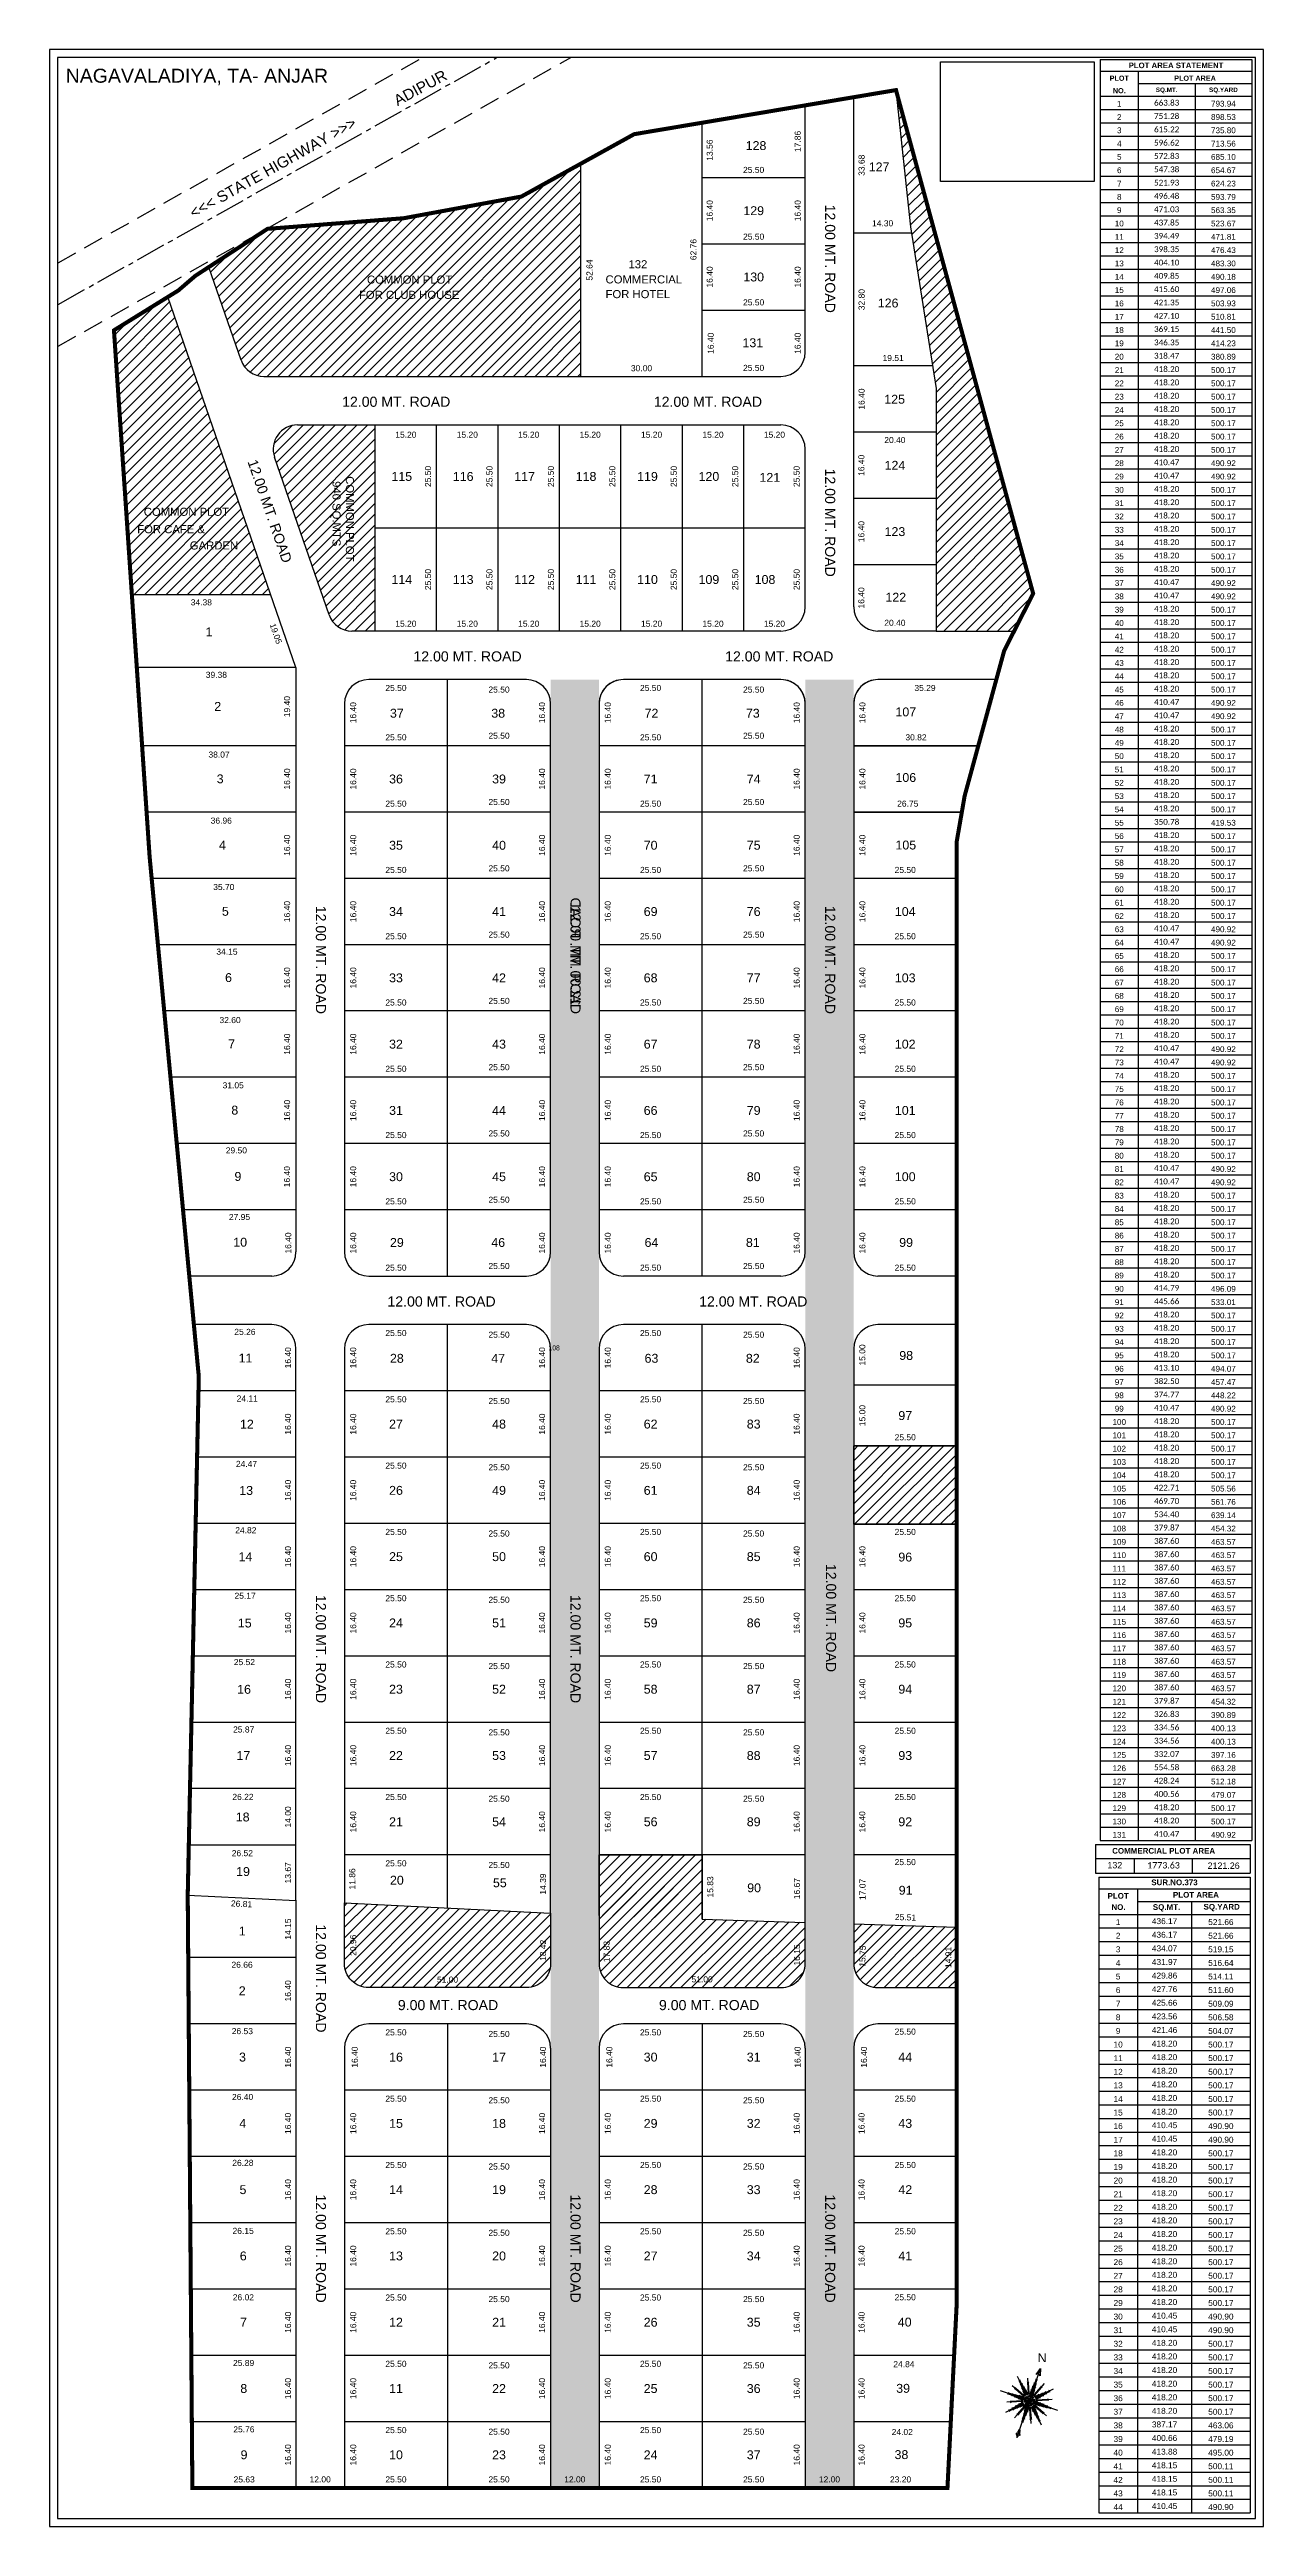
# Model space of a CAD drawing. Header units: metres. Extents: x -20425 to -20124, y -3531 to -2919.
import ezdxf
from ezdxf.enums import TextEntityAlignment as Align

# ---------------------------------------------------------------- set-up
doc = ezdxf.new("R2010")
doc.units = ezdxf.units.M
doc.header["$MEASUREMENT"] = 0
doc.header["$PDMODE"] = 32
doc.header["$PDSIZE"] = 1
doc.linetypes.add('CENTER2', pattern=[1.125, 0.75, -0.125, 0.125, -0.125])
doc.linetypes.add('DASHED', pattern=[0.75, 0.5, -0.25])
for name, color, linetype in [('DIMENSION', 7, 'Continuous'), ('DIMENTION', 6, 'Continuous'), ('LAYER1', 6, 'Continuous'), ('PLOT BOUND', 7, 'Continuous'), ('TEXT', 7, 'Continuous')]:
    doc.layers.add(name, color=color, linetype=linetype)
doc.styles.add('AREAL', font='arial.ttf', dxfattribs={"height": 3})
doc.styles.add('ARIAL', font='arial.ttf', dxfattribs={"height": 1.5})
doc.dimstyles.new('Copy of STANDARD', dxfattribs={"dimtxt": 1.5, "dimasz": 0.5, "dimexe": 0.2, "dimexo": 0.3, "dimgap": 0.09, "dimtad": 0, "dimzin": 0, "dimdsep": 46, "dimtxsty": 'ARIAL', "dimblk1": 'OPEN', "dimblk2": 'OPEN', "dimsah": 1, "dimcen": 0.09, "dimse1": 1, "dimse2": 1, "dimsd1": 1, "dimsd2": 1, "dimadec": 0, "dimazin": 0, "dimtfac": 1, "dimtofl": 0, "dimtmove": 2, "dimatfit": 3, "dimldrblk": 'OPEN', "dimfxl": 0.2, "dimtolj": 1, "dimtzin": 0, "dimarcsym": 0})
picture_1 = doc.add_image_def('image1.png', size_in_pixel=(240, 187))
pattern_1 = [(45, (-44131.1968, 7794.2503), (-1.32582521, 1.32582521), [])]

msp = doc.modelspace()

# ---------------------------------------------------------------- texts
at = {"layer": 'DIMENSION', "color": 0, "linetype": 'Continuous', "style": 'AREAL'}
msp.add_text('N', height=2.153, dxfattribs=at).set_placement((-20180.298, -3490.692))
at = {"layer": 'DIMENTION', "color": 6, "linetype": 'Continuous', "style": 'ARIAL'}
msp.add_text('132', height=2, dxfattribs=at).set_placement((-20279.23, -2971.65), align=Align.MIDDLE_CENTER)
at = {"layer": 'DIMENTION', "color": 0, "linetype": 'Continuous', "style": 'ARIAL'}
for s, height, p in [('FOR CLUB HOUSE', 2, (-20348.254, -2980.218)), ('COMMON PLOT', 2, (-20346.27, -2976.453)), ('12.00 MT. ROAD', 2.5, (-20352.423, -3006.921)), ('12.00 MT. ROAD', 2.5, (-20275.295, -3006.921)), ('COMMON PLOT', 2, (-20401.496, -3033.892)), ('FOR CAFE & ', 2, (-20403.122, -3038.193)), ('GARDEN', 2, (-20390.104, -3042.221)), ('12.00 MT. ROAD', 2.5, (-20334.779, -3069.921)), ('12.00 MT. ROAD', 2.5, (-20257.65, -3069.921)), ('12.00 MT. ROAD', 2.5, (-20341.21, -3229.521)), ('12.00 MT. ROAD', 2.5, (-20264.082, -3229.521)), ('9.00 MT. ROAD', 2.5, (-20338.63, -3403.594)), ('9.00 MT. ROAD', 2.5, (-20274.023, -3403.594))]:
    msp.add_text(s, height=height, dxfattribs=at).set_placement(p)
at = {"layer": 'DIMENTION', "color": 6, "linetype": 'Continuous', "style": 'ARIAL'}
for s, p in [('COMMERCIAL', (-20287.237, -2976.399)), ('FOR HOTEL', (-20287.237, -2980.04))]:
    msp.add_text(s, height=2, dxfattribs=at).set_placement(p)
at = {"layer": 'DIMENTION', "color": 0, "linetype": 'Continuous', "style": 'ARIAL'}
for s, p in [('940 SQ.MTS', (-20354.789, -3025.312)), ('COMMON PLOT', (-20351.486, -3024.089))]:
    msp.add_text(s, height=2, rotation=270, dxfattribs=at).set_placement(p)
at = {"layer": 'DIMENTION', "linetype": 'Continuous', "style": 'ARIAL'}
msp.add_text('108', height=1.2, dxfattribs=at).set_placement((-20299.952, -3239.756), align=Align.MIDDLE_CENTER)
at = {"layer": 'DIMENTION', "color": 5, "linetype": 'Continuous', "style": 'ARIAL'}
for s, p in [('1', (-20377.134, -3384.032)), ('2', (-20377.134, -3398.809)), ('3', (-20377.07, -3415.209)), ('16', (-20339.086, -3415.215)), ('17', (-20313.586, -3415.215)), ('30', (-20276.085, -3415.215)), ('31', (-20250.585, -3415.215)), ('44', (-20213.085, -3415.215)), ('4', (-20377.006, -3431.609)), ('15', (-20339.086, -3431.615)), ('18', (-20313.586, -3431.615)), ('29', (-20276.085, -3431.615)), ('32', (-20250.585, -3431.615)), ('43', (-20213.085, -3431.615)), ('5', (-20376.942, -3448.009)), ('14', (-20339.086, -3448.015)), ('19', (-20313.586, -3448.015)), ('28', (-20276.085, -3448.015)), ('33', (-20250.585, -3448.015)), ('42', (-20213.085, -3448.015)), ('6', (-20376.878, -3464.409)), ('13', (-20339.086, -3464.415)), ('20', (-20313.586, -3464.415)), ('27', (-20276.085, -3464.415)), ('34', (-20250.585, -3464.415)), ('41', (-20213.085, -3464.415)), ('7', (-20376.814, -3480.808)), ('12', (-20339.086, -3480.815)), ('21', (-20313.586, -3480.815)), ('26', (-20276.085, -3480.815)), ('35', (-20250.585, -3480.815)), ('40', (-20213.215, -3480.775)), ('8', (-20376.75, -3497.208)), ('11', (-20339.086, -3497.215)), ('22', (-20313.586, -3497.215)), ('25', (-20276.085, -3497.215)), ('36', (-20250.585, -3497.215)), ('39', (-20213.617, -3497.169)), ('9', (-20376.686, -3513.608)), ('10', (-20339.086, -3513.615)), ('23', (-20313.586, -3513.615)), ('24', (-20276.085, -3513.615)), ('37', (-20250.585, -3513.615)), ('38', (-20214.028, -3513.568))]:
    msp.add_text(s, height=2.2, dxfattribs=at).set_placement(p, align=Align.MIDDLE_CENTER)
at = {"layer": 'DIMENTION', "color": 7, "linetype": 'Continuous'}
for s, insert, char_height, width, attachment_point in [('{\\fArial|b1|i0|c0;PLOT AREA STATEMENT', (-20146.085, -2922.456), 1.37915, 36.1134, 5), ('{\\fArial|b1|i0|c0;PLOT', (-20160.126, -2926.283), 1.27699, 8.03229, 8), ('{\\fArial|b1|i0|c0;NO.', (-20160.126, -2929.365), 1.27699, 8.03229, 8), ('{\\fArial|b1|i0|c0;SQ.MT.', (-20148.4, -2929.365), 1.11737, 12.6614, 8), ('{\\fArial|b1|i0|c0;PLOT AREA', (-20141.38, -2926.283), 1.27699, 26.70195, 8), ('{\\fArial|b1|i0|c0;SQ.YARD', (-20134.359, -2929.365), 1.11737, 12.6614, 8), ('{\\fArial|b0|i0|c0;2', (-20160.126, -2935.954), 1.43662, 8.03229, 8), ('{\\fArial|b0|i0|c0;1', (-20160.126, -2932.659), 1.43662, 8.03229, 8), ('{\\fCalibri|b0|i0|c0;663.83', (-20148.4, -2931.702), 1.43662, 12.6614, 5), ('{\\fCalibri|b0|i0|c0;751.28', (-20148.4, -2934.996), 1.43662, 12.6614, 5), ('{\\fArial|b0|i0|c0;898.53', (-20134.359, -2935.954), 1.43662, 12.6614, 8), ('{\\fArial|b0|i0|c0;793.94', (-20134.359, -2932.659), 1.43662, 12.6614, 8), ('{\\fArial|b0|i0|c0;4', (-20160.126, -2942.543), 1.43662, 8.03229, 8), ('{\\fArial|b0|i0|c0;3', (-20160.126, -2939.249), 1.43662, 8.03229, 8), ('{\\fCalibri|b0|i0|c0;615.22', (-20148.4, -2938.291), 1.43662, 12.6614, 5), ('{\\fCalibri|b0|i0|c0;596.62', (-20148.4, -2941.585), 1.43662, 12.6614, 5), ('{\\fArial|b0|i0|c0;735.80', (-20134.359, -2939.249), 1.43662, 12.6614, 8), ('{\\fArial|b0|i0|c0;713.56', (-20134.359, -2942.543), 1.43662, 12.6614, 8), ('{\\fArial|b0|i0|c0;5', (-20160.126, -2945.838), 1.43662, 8.03229, 8), ('{\\fCalibri|b0|i0|c0;572.83', (-20148.4, -2944.88), 1.43662, 12.6614, 5), ('{\\fCalibri|b0|i0|c0;547.38', (-20148.4, -2948.175), 1.43662, 12.6614, 5), ('{\\fArial|b0|i0|c0;685.10', (-20134.359, -2945.838), 1.43662, 12.6614, 8), ('{\\fArial|b0|i0|c0;6', (-20160.126, -2949.133), 1.43662, 8.03229, 8), ('{\\fArial|b0|i0|c0;7', (-20160.126, -2952.427), 1.43662, 8.03229, 8), ('{\\fCalibri|b0|i0|c0;521.93', (-20148.4, -2951.469), 1.43662, 12.6614, 5), ('{\\fArial|b0|i0|c0;654.67', (-20134.359, -2949.133), 1.43662, 12.6614, 8), ('{\\fArial|b0|i0|c0;624.23', (-20134.359, -2952.427), 1.43662, 12.6614, 8), ('{\\fArial|b0|i0|c0;8', (-20160.126, -2955.722), 1.43662, 8.03229, 8), ('{\\fArial|b0|i0|c0;9', (-20160.126, -2959.016), 1.43662, 8.03229, 8), ('{\\fCalibri|b0|i0|c0;496.48', (-20148.4, -2954.764), 1.43662, 12.6614, 5), ('{\\fCalibri|b0|i0|c0;471.03', (-20148.4, -2958.059), 1.43662, 12.6614, 5), ('{\\fArial|b0|i0|c0;593.79', (-20134.359, -2955.722), 1.43662, 12.6614, 8), ('{\\fArial|b0|i0|c0;563.35', (-20134.359, -2959.016), 1.43662, 12.6614, 8), ('{\\fArial|b0|i0|c0;10', (-20160.126, -2962.311), 1.43662, 8.03229, 8), ('{\\fArial|b0|i0|c0;11', (-20160.126, -2965.606), 1.43662, 8.03229, 8), ('{\\fCalibri|b0|i0|c0;437.85', (-20148.4, -2961.353), 1.43662, 12.6614, 5), ('{\\fCalibri|b0|i0|c0;394.49', (-20148.4, -2964.648), 1.43662, 12.6614, 5), ('{\\fArial|b0|i0|c0;471.81', (-20134.359, -2965.606), 1.43662, 12.6614, 8), ('{\\fArial|b0|i0|c0;523.67', (-20134.359, -2962.311), 1.43662, 12.6614, 8), ('{\\fArial|b0|i0|c0;12', (-20160.126, -2968.9), 1.43662, 8.03229, 8), ('{\\fArial|b0|i0|c0;13', (-20160.126, -2972.195), 1.43662, 8.03229, 8), ('{\\fCalibri|b0|i0|c0;404.10', (-20148.4, -2971.237), 1.43662, 12.6614, 5), ('{\\fCalibri|b0|i0|c0;398.35', (-20148.4, -2967.943), 1.43662, 12.6614, 5), ('{\\fArial|b0|i0|c0;476.43', (-20134.359, -2968.9), 1.43662, 12.6614, 8), ('{\\fArial|b0|i0|c0;483.30', (-20134.359, -2972.195), 1.43662, 12.6614, 8), ('{\\fArial|b0|i0|c0;14', (-20160.126, -2975.49), 1.43662, 8.03229, 8), ('{\\fArial|b0|i0|c0;15', (-20160.126, -2978.784), 1.43662, 8.03229, 8), ('{\\fCalibri|b0|i0|c0;409.85', (-20148.4, -2974.532), 1.43662, 12.6614, 5), ('{\\fCalibri|b0|i0|c0;415.60', (-20148.4, -2977.827), 1.43662, 12.6614, 5), ('{\\fArial|b0|i0|c0;490.18', (-20134.359, -2975.49), 1.43662, 12.6614, 8), ('{\\fArial|b0|i0|c0;497.06', (-20134.359, -2978.784), 1.43662, 12.6614, 8), ('{\\fArial|b0|i0|c0;16', (-20160.126, -2982.079), 1.43662, 8.03229, 8), ('{\\fArial|b0|i0|c0;17', (-20160.126, -2985.374), 1.43662, 8.03229, 8), ('{\\fCalibri|b0|i0|c0;421.35', (-20148.4, -2981.121), 1.43662, 12.6614, 5), ('{\\fCalibri|b0|i0|c0;427.10', (-20148.4, -2984.416), 1.43662, 12.6614, 5), ('{\\fArial|b0|i0|c0;503.93', (-20134.359, -2982.079), 1.43662, 12.6614, 8), ('{\\fArial|b0|i0|c0;510.81', (-20134.359, -2985.374), 1.43662, 12.6614, 8), ('{\\fArial|b0|i0|c0;18', (-20160.126, -2988.668), 1.43662, 8.03229, 8), ('{\\fArial|b0|i0|c0;19', (-20160.126, -2991.963), 1.43662, 8.03229, 8), ('{\\fCalibri|b0|i0|c0;369.15', (-20148.4, -2987.711), 1.43662, 12.6614, 5), ('{\\fCalibri|b0|i0|c0;346.35', (-20148.4, -2991.005), 1.43662, 12.6614, 5), ('{\\fArial|b0|i0|c0;441.50', (-20134.359, -2988.668), 1.43662, 12.6614, 8), ('{\\fArial|b0|i0|c0;414.23', (-20134.359, -2991.963), 1.43662, 12.6614, 8), ('{\\fArial|b0|i0|c0;20', (-20160.126, -2995.258), 1.43662, 8.03229, 8), ('{\\fCalibri|b0|i0|c0;318.47', (-20148.4, -2994.3), 1.43662, 12.6614, 5), ('{\\fArial|b0|i0|c0;380.89', (-20134.359, -2995.258), 1.43662, 12.6614, 8), ('{\\fArial|b0|i0|c0;21', (-20160.126, -2998.552), 1.43662, 8.03229, 8), ('{\\fArial|b0|i0|c0;22', (-20160.126, -3001.847), 1.43662, 8.03229, 8), ('{\\fCalibri|b0|i0|c0;418.20', (-20148.4, -2997.594), 1.43662, 12.6614, 5), ('{\\fCalibri|b0|i0|c0;418.20', (-20148.4, -3000.889), 1.43662, 12.6614, 5), ('{\\fArial|b0|i0|c0;500.17', (-20134.359, -2998.552), 1.43662, 12.6614, 8), ('{\\fArial|b0|i0|c0;500.17', (-20134.359, -3001.847), 1.43662, 12.6614, 8), ('{\\fArial|b0|i0|c0;23', (-20160.126, -3005.141), 1.43662, 8.03229, 8), ('{\\fArial|b0|i0|c0;24', (-20160.126, -3008.436), 1.43662, 8.03229, 8), ('{\\fCalibri|b0|i0|c0;418.20', (-20148.4, -3004.184), 1.43662, 12.6614, 5), ('{\\fCalibri|b0|i0|c0;418.20', (-20148.4, -3007.478), 1.43662, 12.6614, 5), ('{\\fArial|b0|i0|c0;500.17', (-20134.359, -3005.141), 1.43662, 12.6614, 8), ('{\\fArial|b0|i0|c0;500.17', (-20134.359, -3008.436), 1.43662, 12.6614, 8), ('{\\fArial|b0|i0|c0;25', (-20160.126, -3011.731), 1.43662, 8.03229, 8), ('{\\fArial|b0|i0|c0;26', (-20160.126, -3015.025), 1.43662, 8.03229, 8), ('{\\fCalibri|b0|i0|c0;418.20', (-20148.4, -3010.773), 1.43662, 12.6614, 5), ('{\\fCalibri|b0|i0|c0;418.20', (-20148.4, -3014.068), 1.43662, 12.6614, 5), ('{\\fArial|b0|i0|c0;500.17', (-20134.359, -3011.731), 1.43662, 12.6614, 8), ('{\\fArial|b0|i0|c0;500.17', (-20134.359, -3015.025), 1.43662, 12.6614, 8), ('{\\fArial|b0|i0|c0;27', (-20160.126, -3018.32), 1.43662, 8.03229, 8), ('{\\fArial|b0|i0|c0;28', (-20160.126, -3021.615), 1.43662, 8.03229, 8), ('{\\fCalibri|b0|i0|c0;418.20', (-20148.4, -3017.362), 1.43662, 12.6614, 5), ('{\\fCalibri|b0|i0|c0;410.47', (-20148.4, -3020.657), 1.43662, 12.6614, 5), ('{\\fArial|b0|i0|c0;490.92', (-20134.359, -3021.615), 1.43662, 12.6614, 8), ('{\\fArial|b0|i0|c0;500.17', (-20134.359, -3018.32), 1.43662, 12.6614, 8), ('{\\fArial|b0|i0|c0;30', (-20160.126, -3028.204), 1.43662, 8.03229, 8), ('{\\fArial|b0|i0|c0;29', (-20160.126, -3024.909), 1.43662, 8.03229, 8), ('{\\fCalibri|b0|i0|c0;410.47', (-20148.4, -3023.952), 1.43662, 12.6614, 5), ('{\\fCalibri|b0|i0|c0;418.20', (-20148.4, -3027.246), 1.43662, 12.6614, 5), ('{\\fArial|b0|i0|c0;490.92', (-20134.359, -3024.909), 1.43662, 12.6614, 8), ('{\\fArial|b0|i0|c0;500.17', (-20134.359, -3028.204), 1.43662, 12.6614, 8), ('{\\fArial|b0|i0|c0;31', (-20160.126, -3031.499), 1.43662, 8.03229, 8), ('{\\fArial|b0|i0|c0;32', (-20160.126, -3034.793), 1.43662, 8.03229, 8), ('{\\fCalibri|b0|i0|c0;418.20', (-20148.4, -3030.541), 1.43662, 12.6614, 5), ('{\\fCalibri|b0|i0|c0;418.20', (-20148.4, -3033.836), 1.43662, 12.6614, 5), ('{\\fArial|b0|i0|c0;500.17', (-20134.359, -3031.499), 1.43662, 12.6614, 8), ('{\\fArial|b0|i0|c0;500.17', (-20134.359, -3034.793), 1.43662, 12.6614, 8), ('{\\fArial|b0|i0|c0;33', (-20160.126, -3038.088), 1.43662, 8.03229, 8), ('{\\fCalibri|b0|i0|c0;418.20', (-20148.4, -3037.13), 1.43662, 12.6614, 5), ('{\\fArial|b0|i0|c0;500.17', (-20134.359, -3038.088), 1.43662, 12.6614, 8), ('{\\fArial|b0|i0|c0;34', (-20160.126, -3041.383), 1.43662, 8.03229, 8), ('{\\fArial|b0|i0|c0;35', (-20160.126, -3044.677), 1.43662, 8.03229, 8), ('{\\fCalibri|b0|i0|c0;418.20', (-20148.4, -3040.425), 1.43662, 12.6614, 5), ('{\\fCalibri|b0|i0|c0;418.20', (-20148.4, -3043.719), 1.43662, 12.6614, 5), ('{\\fArial|b0|i0|c0;500.17', (-20134.359, -3041.383), 1.43662, 12.6614, 8), ('{\\fArial|b0|i0|c0;500.17', (-20134.359, -3044.677), 1.43662, 12.6614, 8), ('{\\fArial|b0|i0|c0;36', (-20160.126, -3047.972), 1.43662, 8.03229, 8), ('{\\fArial|b0|i0|c0;37', (-20160.126, -3051.267), 1.43662, 8.03229, 8), ('{\\fCalibri|b0|i0|c0;418.20', (-20148.4, -3047.014), 1.43662, 12.6614, 5), ('{\\fCalibri|b0|i0|c0;410.47', (-20148.4, -3050.309), 1.43662, 12.6614, 5), ('{\\fArial|b0|i0|c0;490.92', (-20134.359, -3051.267), 1.43662, 12.6614, 8), ('{\\fArial|b0|i0|c0;500.17', (-20134.359, -3047.972), 1.43662, 12.6614, 8), ('{\\fArial|b0|i0|c0;38', (-20160.126, -3054.561), 1.43662, 8.03229, 8), ('{\\fArial|b0|i0|c0;39', (-20160.126, -3057.856), 1.43662, 8.03229, 8), ('{\\fCalibri|b0|i0|c0;410.47', (-20148.4, -3053.603), 1.43662, 12.6614, 5), ('{\\fCalibri|b0|i0|c0;418.20', (-20148.4, -3056.898), 1.43662, 12.6614, 5), ('{\\fArial|b0|i0|c0;490.92', (-20134.359, -3054.561), 1.43662, 12.6614, 8), ('{\\fArial|b0|i0|c0;500.17', (-20134.359, -3057.856), 1.43662, 12.6614, 8), ('{\\fArial|b0|i0|c0;40', (-20160.126, -3061.15), 1.43662, 8.03229, 8), ('{\\fArial|b0|i0|c0;41', (-20160.126, -3064.445), 1.43662, 8.03229, 8), ('{\\fCalibri|b0|i0|c0;418.20', (-20148.4, -3060.193), 1.43662, 12.6614, 5), ('{\\fCalibri|b0|i0|c0;418.20', (-20148.4, -3063.487), 1.43662, 12.6614, 5), ('{\\fArial|b0|i0|c0;500.17', (-20134.359, -3061.15), 1.43662, 12.6614, 8), ('{\\fArial|b0|i0|c0;500.17', (-20134.359, -3064.445), 1.43662, 12.6614, 8), ('{\\fArial|b0|i0|c0;42', (-20160.126, -3067.74), 1.43662, 8.03229, 8), ('{\\fArial|b0|i0|c0;43', (-20160.126, -3071.034), 1.43662, 8.03229, 8), ('{\\fCalibri|b0|i0|c0;418.20', (-20148.4, -3066.782), 1.43662, 12.6614, 5), ('{\\fCalibri|b0|i0|c0;418.20', (-20148.4, -3070.077), 1.43662, 12.6614, 5), ('{\\fArial|b0|i0|c0;500.17', (-20134.359, -3067.74), 1.43662, 12.6614, 8), ('{\\fArial|b0|i0|c0;500.17', (-20134.359, -3071.034), 1.43662, 12.6614, 8), ('{\\fArial|b0|i0|c0;44', (-20160.126, -3074.329), 1.43662, 8.03229, 8), ('{\\fArial|b0|i0|c0;45', (-20160.126, -3077.624), 1.43662, 8.03229, 8), ('{\\fCalibri|b0|i0|c0;418.20', (-20148.4, -3073.371), 1.43662, 12.6614, 5), ('{\\fCalibri|b0|i0|c0;418.20', (-20148.4, -3076.666), 1.43662, 12.6614, 5), ('{\\fArial|b0|i0|c0;500.17', (-20134.359, -3074.329), 1.43662, 12.6614, 8), ('{\\fArial|b0|i0|c0;500.17', (-20134.359, -3077.624), 1.43662, 12.6614, 8), ('{\\fArial|b0|i0|c0;46', (-20160.126, -3080.918), 1.43662, 8.03229, 8), ('{\\fCalibri|b0|i0|c0;410.47', (-20148.4, -3079.961), 1.43662, 12.6614, 5), ('{\\fArial|b0|i0|c0;490.92', (-20134.359, -3080.918), 1.43662, 12.6614, 8), ('{\\fArial|b0|i0|c0;47', (-20160.126, -3084.213), 1.43662, 8.03229, 8), ('{\\fArial|b0|i0|c0;48', (-20160.126, -3087.508), 1.43662, 8.03229, 8), ('{\\fCalibri|b0|i0|c0;410.47', (-20148.4, -3083.255), 1.43662, 12.6614, 5), ('{\\fCalibri|b0|i0|c0;418.20', (-20148.4, -3086.55), 1.43662, 12.6614, 5), ('{\\fArial|b0|i0|c0;490.92', (-20134.359, -3084.213), 1.43662, 12.6614, 8), ('{\\fArial|b0|i0|c0;500.17', (-20134.359, -3087.508), 1.43662, 12.6614, 8), ('{\\fArial|b0|i0|c0;49', (-20160.126, -3090.802), 1.43662, 8.03229, 8), ('{\\fArial|b0|i0|c0;50', (-20160.126, -3094.097), 1.43662, 8.03229, 8), ('{\\fCalibri|b0|i0|c0;418.20', (-20148.4, -3089.845), 1.43662, 12.6614, 5), ('{\\fCalibri|b0|i0|c0;418.20', (-20148.4, -3093.139), 1.43662, 12.6614, 5), ('{\\fArial|b0|i0|c0;500.17', (-20134.359, -3090.802), 1.43662, 12.6614, 8), ('{\\fArial|b0|i0|c0;500.17', (-20134.359, -3094.097), 1.43662, 12.6614, 8), ('{\\fArial|b0|i0|c0;51', (-20160.126, -3097.392), 1.43662, 8.03229, 8), ('{\\fArial|b0|i0|c0;52', (-20160.126, -3100.686), 1.43662, 8.03229, 8), ('{\\fCalibri|b0|i0|c0;418.20', (-20148.4, -3096.434), 1.43662, 12.6614, 5), ('{\\fCalibri|b0|i0|c0;418.20', (-20148.4, -3099.728), 1.43662, 12.6614, 5), ('{\\fArial|b0|i0|c0;500.17', (-20134.359, -3097.392), 1.43662, 12.6614, 8), ('{\\fArial|b0|i0|c0;500.17', (-20134.359, -3100.686), 1.43662, 12.6614, 8), ('{\\fArial|b0|i0|c0;53', (-20160.126, -3103.981), 1.43662, 8.03229, 8), ('{\\fArial|b0|i0|c0;54', (-20160.126, -3107.276), 1.43662, 8.03229, 8), ('{\\fCalibri|b0|i0|c0;418.20', (-20148.4, -3103.023), 1.43662, 12.6614, 5), ('{\\fCalibri|b0|i0|c0;418.20', (-20148.4, -3106.318), 1.43662, 12.6614, 5), ('{\\fArial|b0|i0|c0;500.17', (-20134.359, -3103.981), 1.43662, 12.6614, 8), ('{\\fArial|b0|i0|c0;500.17', (-20134.359, -3107.276), 1.43662, 12.6614, 8), ('{\\fArial|b0|i0|c0;55', (-20160.126, -3110.57), 1.43662, 8.03229, 8), ('{\\fArial|b0|i0|c0;56', (-20160.126, -3113.865), 1.43662, 8.03229, 8), ('{\\fCalibri|b0|i0|c0;418.20', (-20148.4, -3112.907), 1.43662, 12.6614, 5), ('{\\fCalibri|b0|i0|c0;350.78', (-20148.4, -3109.612), 1.43662, 12.6614, 5), ('{\\fArial|b0|i0|c0;419.53', (-20134.359, -3110.57), 1.43662, 12.6614, 8), ('{\\fArial|b0|i0|c0;500.17', (-20134.359, -3113.865), 1.43662, 12.6614, 8), ('{\\fArial|b0|i0|c0;57', (-20160.126, -3117.159), 1.43662, 8.03229, 8), ('{\\fArial|b0|i0|c0;58', (-20160.126, -3120.454), 1.43662, 8.03229, 8), ('{\\fCalibri|b0|i0|c0;418.20', (-20148.4, -3116.202), 1.43662, 12.6614, 5), ('{\\fCalibri|b0|i0|c0;418.20', (-20148.4, -3119.496), 1.43662, 12.6614, 5), ('{\\fArial|b0|i0|c0;500.17', (-20134.359, -3117.159), 1.43662, 12.6614, 8), ('{\\fArial|b0|i0|c0;500.17', (-20134.359, -3120.454), 1.43662, 12.6614, 8), ('{\\fArial|b0|i0|c0;59', (-20160.126, -3123.749), 1.43662, 8.03229, 8), ('{\\fCalibri|b0|i0|c0;418.20', (-20148.4, -3122.791), 1.43662, 12.6614, 5), ('{\\fCalibri|b0|i0|c0;418.20', (-20148.4, -3126.086), 1.43662, 12.6614, 5), ('{\\fArial|b0|i0|c0;500.17', (-20134.359, -3123.749), 1.43662, 12.6614, 8), ('{\\fArial|b0|i0|c0;60', (-20160.126, -3127.043), 1.43662, 8.03229, 8), ('{\\fArial|b0|i0|c0;61', (-20160.126, -3130.338), 1.43662, 8.03229, 8), ('{\\fCalibri|b0|i0|c0;418.20', (-20148.4, -3129.38), 1.43662, 12.6614, 5), ('{\\fArial|b0|i0|c0;500.17', (-20134.359, -3127.043), 1.43662, 12.6614, 8), ('{\\fArial|b0|i0|c0;500.17', (-20134.359, -3130.338), 1.43662, 12.6614, 8), ('{\\fArial|b0|i0|c0;62', (-20160.126, -3133.633), 1.43662, 8.03229, 8), ('{\\fArial|b0|i0|c0;63', (-20160.126, -3136.927), 1.43662, 8.03229, 8), ('{\\fCalibri|b0|i0|c0;418.20', (-20148.4, -3132.675), 1.43662, 12.6614, 5), ('{\\fCalibri|b0|i0|c0;410.47', (-20148.4, -3135.97), 1.43662, 12.6614, 5), ('{\\fArial|b0|i0|c0;490.92', (-20134.359, -3136.927), 1.43662, 12.6614, 8), ('{\\fArial|b0|i0|c0;500.17', (-20134.359, -3133.633), 1.43662, 12.6614, 8), ('{\\fArial|b0|i0|c0;64', (-20160.126, -3140.222), 1.43662, 8.03229, 8), ('{\\fArial|b0|i0|c0;65', (-20160.126, -3143.517), 1.43662, 8.03229, 8), ('{\\fCalibri|b0|i0|c0;410.47', (-20148.4, -3139.264), 1.43662, 12.6614, 5), ('{\\fCalibri|b0|i0|c0;418.20', (-20148.4, -3142.559), 1.43662, 12.6614, 5), ('{\\fArial|b0|i0|c0;490.92', (-20134.359, -3140.222), 1.43662, 12.6614, 8), ('{\\fArial|b0|i0|c0;500.17', (-20134.359, -3143.517), 1.43662, 12.6614, 8), ('{\\fArial|b0|i0|c0;66', (-20160.126, -3146.811), 1.43662, 8.03229, 8), ('{\\fArial|b0|i0|c0;67', (-20160.126, -3150.106), 1.43662, 8.03229, 8), ('{\\fCalibri|b0|i0|c0;418.20', (-20148.4, -3145.854), 1.43662, 12.6614, 5), ('{\\fCalibri|b0|i0|c0;418.20', (-20148.4, -3149.148), 1.43662, 12.6614, 5), ('{\\fArial|b0|i0|c0;500.17', (-20134.359, -3146.811), 1.43662, 12.6614, 8), ('{\\fArial|b0|i0|c0;500.17', (-20134.359, -3150.106), 1.43662, 12.6614, 8), ('{\\fArial|b0|i0|c0;68', (-20160.126, -3153.401), 1.43662, 8.03229, 8), ('{\\fArial|b0|i0|c0;69', (-20160.126, -3156.695), 1.43662, 8.03229, 8), ('{\\fCalibri|b0|i0|c0;418.20', (-20148.4, -3152.443), 1.43662, 12.6614, 5), ('{\\fCalibri|b0|i0|c0;418.20', (-20148.4, -3155.737), 1.43662, 12.6614, 5), ('{\\fArial|b0|i0|c0;500.17', (-20134.359, -3153.401), 1.43662, 12.6614, 8), ('{\\fArial|b0|i0|c0;500.17', (-20134.359, -3156.695), 1.43662, 12.6614, 8), ('{\\fArial|b0|i0|c0;70', (-20160.126, -3159.99), 1.43662, 8.03229, 8), ('{\\fArial|b0|i0|c0;71', (-20160.126, -3163.284), 1.43662, 8.03229, 8), ('{\\fCalibri|b0|i0|c0;418.20', (-20148.4, -3159.032), 1.43662, 12.6614, 5), ('{\\fCalibri|b0|i0|c0;418.20', (-20148.4, -3162.327), 1.43662, 12.6614, 5), ('{\\fArial|b0|i0|c0;500.17', (-20134.359, -3159.99), 1.43662, 12.6614, 8), ('{\\fArial|b0|i0|c0;500.17', (-20134.359, -3163.284), 1.43662, 12.6614, 8), ('{\\fArial|b0|i0|c0;72', (-20160.126, -3166.579), 1.43662, 8.03229, 8), ('{\\fCalibri|b0|i0|c0;410.47', (-20148.4, -3165.621), 1.43662, 12.6614, 5), ('{\\fCalibri|b0|i0|c0;410.47', (-20148.4, -3168.916), 1.43662, 12.6614, 5), ('{\\fArial|b0|i0|c0;490.92', (-20134.359, -3166.579), 1.43662, 12.6614, 8), ('{\\fArial|b0|i0|c0;73', (-20160.126, -3169.874), 1.43662, 8.03229, 8), ('{\\fArial|b0|i0|c0;74', (-20160.126, -3173.168), 1.43662, 8.03229, 8), ('{\\fCalibri|b0|i0|c0;418.20', (-20148.4, -3172.211), 1.43662, 12.6614, 5), ('{\\fArial|b0|i0|c0;490.92', (-20134.359, -3169.874), 1.43662, 12.6614, 8), ('{\\fArial|b0|i0|c0;500.17', (-20134.359, -3173.168), 1.43662, 12.6614, 8), ('{\\fArial|b0|i0|c0;75', (-20160.126, -3176.463), 1.43662, 8.03229, 8), ('{\\fArial|b0|i0|c0;76', (-20160.126, -3179.758), 1.43662, 8.03229, 8), ('{\\fCalibri|b0|i0|c0;418.20', (-20148.4, -3175.505), 1.43662, 12.6614, 5), ('{\\fCalibri|b0|i0|c0;418.20', (-20148.4, -3178.8), 1.43662, 12.6614, 5), ('{\\fArial|b0|i0|c0;500.17', (-20134.359, -3176.463), 1.43662, 12.6614, 8), ('{\\fArial|b0|i0|c0;500.17', (-20134.359, -3179.758), 1.43662, 12.6614, 8), ('{\\fArial|b0|i0|c0;77', (-20160.126, -3183.052), 1.43662, 8.03229, 8), ('{\\fArial|b0|i0|c0;78', (-20160.126, -3186.347), 1.43662, 8.03229, 8), ('{\\fCalibri|b0|i0|c0;418.20', (-20148.4, -3182.095), 1.43662, 12.6614, 5), ('{\\fCalibri|b0|i0|c0;418.20', (-20148.4, -3185.389), 1.43662, 12.6614, 5), ('{\\fArial|b0|i0|c0;500.17', (-20134.359, -3183.052), 1.43662, 12.6614, 8), ('{\\fArial|b0|i0|c0;500.17', (-20134.359, -3186.347), 1.43662, 12.6614, 8), ('{\\fArial|b0|i0|c0;80', (-20160.126, -3192.936), 1.43662, 8.03229, 8), ('{\\fArial|b0|i0|c0;79', (-20160.126, -3189.642), 1.43662, 8.03229, 8), ('{\\fCalibri|b0|i0|c0;418.20', (-20148.4, -3188.684), 1.43662, 12.6614, 5), ('{\\fCalibri|b0|i0|c0;418.20', (-20148.4, -3191.979), 1.43662, 12.6614, 5), ('{\\fArial|b0|i0|c0;500.17', (-20134.359, -3189.642), 1.43662, 12.6614, 8), ('{\\fArial|b0|i0|c0;500.17', (-20134.359, -3192.936), 1.43662, 12.6614, 8), ('{\\fArial|b0|i0|c0;81', (-20160.126, -3196.231), 1.43662, 8.03229, 8), ('{\\fArial|b0|i0|c0;82', (-20160.126, -3199.526), 1.43662, 8.03229, 8), ('{\\fCalibri|b0|i0|c0;410.47', (-20148.4, -3195.273), 1.43662, 12.6614, 5), ('{\\fCalibri|b0|i0|c0;410.47', (-20148.4, -3198.568), 1.43662, 12.6614, 5), ('{\\fArial|b0|i0|c0;490.92', (-20134.359, -3196.231), 1.43662, 12.6614, 8), ('{\\fArial|b0|i0|c0;490.92', (-20134.359, -3199.526), 1.43662, 12.6614, 8), ('{\\fArial|b0|i0|c0;83', (-20160.126, -3202.82), 1.43662, 8.03229, 8), ('{\\fArial|b0|i0|c0;84', (-20160.126, -3206.115), 1.43662, 8.03229, 8), ('{\\fCalibri|b0|i0|c0;418.20', (-20148.4, -3201.862), 1.43662, 12.6614, 5), ('{\\fCalibri|b0|i0|c0;418.20', (-20148.4, -3205.157), 1.43662, 12.6614, 5), ('{\\fArial|b0|i0|c0;500.17', (-20134.359, -3202.82), 1.43662, 12.6614, 8), ('{\\fArial|b0|i0|c0;500.17', (-20134.359, -3206.115), 1.43662, 12.6614, 8), ('{\\fArial|b0|i0|c0;85', (-20160.126, -3209.41), 1.43662, 8.03229, 8), ('{\\fCalibri|b0|i0|c0;418.20', (-20148.4, -3208.452), 1.43662, 12.6614, 5), ('{\\fCalibri|b0|i0|c0;418.20', (-20148.4, -3211.746), 1.43662, 12.6614, 5), ('{\\fArial|b0|i0|c0;500.17', (-20134.359, -3209.41), 1.43662, 12.6614, 8), ('{\\fArial|b0|i0|c0;86', (-20160.126, -3212.704), 1.43662, 8.03229, 8), ('{\\fArial|b0|i0|c0;87', (-20160.126, -3215.999), 1.43662, 8.03229, 8), ('{\\fCalibri|b0|i0|c0;418.20', (-20148.4, -3215.041), 1.43662, 12.6614, 5), ('{\\fArial|b0|i0|c0;500.17', (-20134.359, -3212.704), 1.43662, 12.6614, 8), ('{\\fArial|b0|i0|c0;500.17', (-20134.359, -3215.999), 1.43662, 12.6614, 8), ('{\\fArial|b0|i0|c0;88', (-20160.126, -3219.293), 1.43662, 8.03229, 8), ('{\\fArial|b0|i0|c0;89', (-20160.126, -3222.588), 1.43662, 8.03229, 8), ('{\\fCalibri|b0|i0|c0;418.20', (-20148.4, -3218.336), 1.43662, 12.6614, 5), ('{\\fCalibri|b0|i0|c0;418.20', (-20148.4, -3221.63), 1.43662, 12.6614, 5), ('{\\fArial|b0|i0|c0;500.17', (-20134.359, -3219.293), 1.43662, 12.6614, 8), ('{\\fArial|b0|i0|c0;500.17', (-20134.359, -3222.588), 1.43662, 12.6614, 8), ('{\\fArial|b0|i0|c0;90', (-20160.126, -3225.883), 1.43662, 8.03229, 8), ('{\\fArial|b0|i0|c0;91', (-20160.126, -3229.177), 1.43662, 8.03229, 8), ('{\\fCalibri|b0|i0|c0;414.79', (-20148.4, -3224.925), 1.43662, 12.6614, 5), ('{\\fCalibri|b0|i0|c0;445.66', (-20148.4, -3228.22), 1.43662, 12.6614, 5), ('{\\fArial|b0|i0|c0;496.09', (-20134.359, -3225.883), 1.43662, 12.6614, 8), ('{\\fArial|b0|i0|c0;533.01', (-20134.359, -3229.177), 1.43662, 12.6614, 8), ('{\\fArial|b0|i0|c0;92', (-20160.126, -3232.472), 1.43662, 8.03229, 8), ('{\\fArial|b0|i0|c0;93', (-20160.126, -3235.767), 1.43662, 8.03229, 8), ('{\\fCalibri|b0|i0|c0;418.20', (-20148.4, -3231.514), 1.43662, 12.6614, 5), ('{\\fCalibri|b0|i0|c0;418.20', (-20148.4, -3234.809), 1.43662, 12.6614, 5), ('{\\fArial|b0|i0|c0;500.17', (-20134.359, -3232.472), 1.43662, 12.6614, 8), ('{\\fArial|b0|i0|c0;500.17', (-20134.359, -3235.767), 1.43662, 12.6614, 8), ('{\\fArial|b0|i0|c0;94', (-20160.126, -3239.061), 1.43662, 8.03229, 8), ('{\\fArial|b0|i0|c0;95', (-20160.126, -3242.356), 1.43662, 8.03229, 8), ('{\\fCalibri|b0|i0|c0;418.20', (-20148.4, -3238.104), 1.43662, 12.6614, 5), ('{\\fCalibri|b0|i0|c0;418.20', (-20148.4, -3241.398), 1.43662, 12.6614, 5), ('{\\fArial|b0|i0|c0;500.17', (-20134.359, -3239.061), 1.43662, 12.6614, 8), ('{\\fArial|b0|i0|c0;500.17', (-20134.359, -3242.356), 1.43662, 12.6614, 8), ('{\\fArial|b0|i0|c0;96', (-20160.126, -3245.651), 1.43662, 8.03229, 8), ('{\\fArial|b0|i0|c0;97', (-20160.126, -3248.945), 1.43662, 8.03229, 8), ('{\\fCalibri|b0|i0|c0;413.10', (-20148.4, -3244.693), 1.43662, 12.6614, 5), ('{\\fCalibri|b0|i0|c0;382.50', (-20148.4, -3247.988), 1.43662, 12.6614, 5), ('{\\fArial|b0|i0|c0;494.07', (-20134.359, -3245.651), 1.43662, 12.6614, 8), ('{\\fArial|b0|i0|c0;457.47', (-20134.359, -3248.945), 1.43662, 12.6614, 8), ('{\\fArial|b0|i0|c0;98', (-20160.126, -3252.24), 1.43662, 8.03229, 8), ('{\\fCalibri|b0|i0|c0;410.47', (-20148.4, -3254.577), 1.43662, 12.6614, 5), ('{\\fCalibri|b0|i0|c0;374.77', (-20148.4, -3251.282), 1.43662, 12.6614, 5), ('{\\fArial|b0|i0|c0;448.22', (-20134.359, -3252.24), 1.43662, 12.6614, 8), ('{\\fArial|b0|i0|c0;100', (-20160.126, -3258.829), 1.43662, 8.03229, 8), ('{\\fArial|b0|i0|c0;99', (-20160.126, -3255.535), 1.43662, 8.03229, 8), ('{\\fCalibri|b0|i0|c0;418.20', (-20148.4, -3257.871), 1.43662, 12.6614, 5), ('{\\fArial|b0|i0|c0;490.92', (-20134.359, -3255.535), 1.43662, 12.6614, 8), ('{\\fArial|b0|i0|c0;500.17', (-20134.359, -3258.829), 1.43662, 12.6614, 8), ('{\\fArial|b0|i0|c0;101', (-20160.126, -3262.124), 1.43662, 8.03229, 8), ('{\\fArial|b0|i0|c0;102', (-20160.126, -3265.418), 1.43662, 8.03229, 8), ('{\\fCalibri|b0|i0|c0;418.20', (-20148.4, -3261.166), 1.43662, 12.6614, 5), ('{\\fCalibri|b0|i0|c0;418.20', (-20148.4, -3264.461), 1.43662, 12.6614, 5), ('{\\fArial|b0|i0|c0;500.17', (-20134.359, -3262.124), 1.43662, 12.6614, 8), ('{\\fArial|b0|i0|c0;500.17', (-20134.359, -3265.418), 1.43662, 12.6614, 8), ('{\\fArial|b0|i0|c0;103', (-20160.126, -3268.713), 1.43662, 8.03229, 8), ('{\\fArial|b0|i0|c0;104', (-20160.126, -3272.008), 1.43662, 8.03229, 8), ('{\\fCalibri|b0|i0|c0;418.20', (-20148.4, -3267.755), 1.43662, 12.6614, 5), ('{\\fCalibri|b0|i0|c0;418.20', (-20148.4, -3271.05), 1.43662, 12.6614, 5), ('{\\fArial|b0|i0|c0;500.17', (-20134.359, -3268.713), 1.43662, 12.6614, 8), ('{\\fArial|b0|i0|c0;500.17', (-20134.359, -3272.008), 1.43662, 12.6614, 8), ('{\\fArial|b0|i0|c0;105', (-20160.126, -3275.302), 1.43662, 8.03229, 8), ('{\\fArial|b0|i0|c0;106', (-20160.126, -3278.597), 1.43662, 8.03229, 8), ('{\\fCalibri|b0|i0|c0;422.71', (-20148.4, -3274.345), 1.43662, 12.6614, 5), ('{\\fCalibri|b0|i0|c0;469.70', (-20148.4, -3277.639), 1.43662, 12.6614, 5), ('{\\fArial|b0|i0|c0;505.56', (-20134.359, -3275.302), 1.43662, 12.6614, 8), ('{\\fArial|b0|i0|c0;561.76', (-20134.359, -3278.597), 1.43662, 12.6614, 8), ('{\\fArial|b0|i0|c0;107', (-20160.126, -3281.892), 1.43662, 8.03229, 8), ('{\\fArial|b0|i0|c0;108', (-20160.126, -3285.186), 1.43662, 8.03229, 8), ('{\\fCalibri|b0|i0|c0;534.40', (-20148.4, -3280.934), 1.43662, 12.6614, 5), ('{\\fCalibri|b0|i0|c0;379.87', (-20148.4, -3284.229), 1.43662, 12.6614, 5), ('{\\fArial|b0|i0|c0;454.32', (-20134.359, -3285.186), 1.43662, 12.6614, 8), ('{\\fArial|b0|i0|c0;639.14', (-20134.359, -3281.892), 1.43662, 12.6614, 8), ('{\\fArial|b0|i0|c0;109', (-20160.126, -3288.481), 1.43662, 8.03229, 8), ('{\\fArial|b0|i0|c0;110', (-20160.126, -3291.776), 1.43662, 8.03229, 8), ('{\\fCalibri|b0|i0|c0;387.60', (-20148.4, -3287.523), 1.43662, 12.6614, 5), ('{\\fCalibri|b0|i0|c0;387.60', (-20148.4, -3290.818), 1.43662, 12.6614, 5), ('{\\fArial|b0|i0|c0;463.57', (-20134.359, -3288.481), 1.43662, 12.6614, 8), ('{\\fArial|b0|i0|c0;463.57', (-20134.359, -3291.776), 1.43662, 12.6614, 8), ('{\\fArial|b0|i0|c0;111', (-20160.126, -3295.07), 1.43662, 8.03229, 8), ('{\\fArial|b0|i0|c0;112', (-20160.126, -3298.365), 1.43662, 8.03229, 8), ('{\\fCalibri|b0|i0|c0;387.60', (-20148.4, -3294.113), 1.43662, 12.6614, 5), ('{\\fCalibri|b0|i0|c0;387.60', (-20148.4, -3297.407), 1.43662, 12.6614, 5), ('{\\fArial|b0|i0|c0;463.57', (-20134.359, -3295.07), 1.43662, 12.6614, 8), ('{\\fArial|b0|i0|c0;463.57', (-20134.359, -3298.365), 1.43662, 12.6614, 8), ('{\\fArial|b0|i0|c0;113', (-20160.126, -3301.66), 1.43662, 8.03229, 8), ('{\\fCalibri|b0|i0|c0;387.60', (-20148.4, -3300.702), 1.43662, 12.6614, 5), ('{\\fArial|b0|i0|c0;463.57', (-20134.359, -3301.66), 1.43662, 12.6614, 8), ('{\\fArial|b0|i0|c0;114', (-20160.126, -3304.954), 1.43662, 8.03229, 8), ('{\\fArial|b0|i0|c0;115', (-20160.126, -3308.249), 1.43662, 8.03229, 8), ('{\\fCalibri|b0|i0|c0;387.60', (-20148.4, -3303.996), 1.43662, 12.6614, 5), ('{\\fCalibri|b0|i0|c0;387.60', (-20148.4, -3307.291), 1.43662, 12.6614, 5), ('{\\fArial|b0|i0|c0;463.57', (-20134.359, -3304.954), 1.43662, 12.6614, 8), ('{\\fArial|b0|i0|c0;463.57', (-20134.359, -3308.249), 1.43662, 12.6614, 8), ('{\\fArial|b0|i0|c0;116', (-20160.126, -3311.544), 1.43662, 8.03229, 8), ('{\\fArial|b0|i0|c0;117', (-20160.126, -3314.838), 1.43662, 8.03229, 8), ('{\\fCalibri|b0|i0|c0;387.60', (-20148.4, -3310.586), 1.43662, 12.6614, 5), ('{\\fCalibri|b0|i0|c0;387.60', (-20148.4, -3313.88), 1.43662, 12.6614, 5), ('{\\fArial|b0|i0|c0;463.57', (-20134.359, -3311.544), 1.43662, 12.6614, 8), ('{\\fArial|b0|i0|c0;463.57', (-20134.359, -3314.838), 1.43662, 12.6614, 8), ('{\\fArial|b0|i0|c0;118', (-20160.126, -3318.133), 1.43662, 8.03229, 8), ('{\\fArial|b0|i0|c0;119', (-20160.126, -3321.427), 1.43662, 8.03229, 8), ('{\\fCalibri|b0|i0|c0;387.60', (-20148.4, -3317.175), 1.43662, 12.6614, 5), ('{\\fCalibri|b0|i0|c0;387.60', (-20148.4, -3320.47), 1.43662, 12.6614, 5), ('{\\fArial|b0|i0|c0;463.57', (-20134.359, -3318.133), 1.43662, 12.6614, 8), ('{\\fArial|b0|i0|c0;463.57', (-20134.359, -3321.427), 1.43662, 12.6614, 8), ('{\\fArial|b0|i0|c0;120', (-20160.126, -3324.722), 1.43662, 8.03229, 8), ('{\\fArial|b0|i0|c0;121', (-20160.126, -3328.017), 1.43662, 8.03229, 8), ('{\\fCalibri|b0|i0|c0;387.60', (-20148.4, -3323.764), 1.43662, 12.6614, 5), ('{\\fCalibri|b0|i0|c0;379.87', (-20148.4, -3327.059), 1.43662, 12.6614, 5), ('{\\fArial|b0|i0|c0;463.57', (-20134.359, -3324.722), 1.43662, 12.6614, 8), ('{\\fArial|b0|i0|c0;454.32', (-20134.359, -3328.017), 1.43662, 12.6614, 8), ('{\\fArial|b0|i0|c0;122', (-20160.126, -3331.311), 1.43662, 8.03229, 8), ('{\\fArial|b0|i0|c0;123', (-20160.126, -3334.606), 1.43662, 8.03229, 8), ('{\\fCalibri|b0|i0|c0;326.83', (-20148.4, -3330.354), 1.43662, 12.6614, 5), ('{\\fCalibri|b0|i0|c0;334.56', (-20148.4, -3333.648), 1.43662, 12.6614, 5), ('{\\fArial|b0|i0|c0;400.13', (-20134.359, -3334.606), 1.43662, 12.6614, 8), ('{\\fArial|b0|i0|c0;390.89', (-20134.359, -3331.311), 1.43662, 12.6614, 8), ('{\\fArial|b0|i0|c0;124', (-20160.126, -3337.901), 1.43662, 8.03229, 8), ('{\\fArial|b0|i0|c0;125', (-20160.126, -3341.195), 1.43662, 8.03229, 8), ('{\\fCalibri|b0|i0|c0;334.56', (-20148.4, -3336.943), 1.43662, 12.6614, 5), ('{\\fCalibri|b0|i0|c0;332.07', (-20148.4, -3340.238), 1.43662, 12.6614, 5), ('{\\fArial|b0|i0|c0;400.13', (-20134.359, -3337.901), 1.43662, 12.6614, 8), ('{\\fArial|b0|i0|c0;397.16', (-20134.359, -3341.195), 1.43662, 12.6614, 8), ('{\\fArial|b0|i0|c0;126', (-20160.126, -3344.49), 1.43662, 8.03229, 8), ('{\\fCalibri|b0|i0|c0;554.58', (-20148.4, -3343.532), 1.43662, 12.6614, 5), ('{\\fArial|b0|i0|c0;663.28', (-20134.359, -3344.49), 1.43662, 12.6614, 8), ('{\\fArial|b0|i0|c0;127', (-20160.126, -3347.785), 1.43662, 8.03229, 8), ('{\\fArial|b0|i0|c0;128', (-20160.126, -3351.079), 1.43662, 8.03229, 8), ('{\\fCalibri|b0|i0|c0;428.24', (-20148.4, -3346.827), 1.43662, 12.6614, 5), ('{\\fCalibri|b0|i0|c0;400.56', (-20148.4, -3350.122), 1.43662, 12.6614, 5), ('{\\fArial|b0|i0|c0;479.07', (-20134.359, -3351.079), 1.43662, 12.6614, 8), ('{\\fArial|b0|i0|c0;512.18', (-20134.359, -3347.785), 1.43662, 12.6614, 8), ('{\\fArial|b0|i0|c0;129', (-20160.126, -3354.374), 1.43662, 8.03229, 8), ('{\\fArial|b0|i0|c0;130', (-20160.126, -3357.669), 1.43662, 8.03229, 8), ('{\\fCalibri|b0|i0|c0;418.20', (-20148.4, -3353.416), 1.43662, 12.6614, 5), ('{\\fCalibri|b0|i0|c0;418.20', (-20148.4, -3356.711), 1.43662, 12.6614, 5), ('{\\fArial|b0|i0|c0;500.17', (-20134.359, -3354.374), 1.43662, 12.6614, 8), ('{\\fArial|b0|i0|c0;500.17', (-20134.359, -3357.669), 1.43662, 12.6614, 8), ('{\\fArial|b1|i0|c0|p34;COMMERCIAL PLOT AREA}', (-20149.148, -3364.903), 1.4088, 34.59856, 8), ('{\\fArial|b0|i0|c0;131', (-20160.126, -3360.963), 1.43662, 8.03229, 8), ('{\\fCalibri|b0|i0|c0;410.47', (-20148.4, -3360.005), 1.43662, 12.6614, 5), ('{\\fArial|b0|i0|c0;490.92', (-20134.359, -3360.963), 1.43662, 12.6614, 8), ('{\\fArial|b0|i0|c0|p34;132}', (-20161.222, -3368.541), 1.5708, 8.20496, 8), ('{\\fCalibri|b0|i0|c0;1773.63', (-20149.174, -3367.776), 1.5708, 12.93357, 5), ('{\\fArial|b0|i0|c0;2121.26', (-20134.3, -3367.867), 1.5708, 12.93357, 5), ('{\\fArial|b1|i0|c0;PLOT', (-20160.407, -3376.055), 1.4088, 18.44484, 8), ('{\\fArial|b1|i0|c0;SUR.NO.373', (-20146.472, -3372.708), 1.4088, 18.44484, 8), ('{\\fArial|b1|i0|c0;PLOT AREA', (-20141.161, -3375.786), 1.4088, 18.44484, 8), ('{\\fArial|b1|i0|c0;NO.', (-20160.315, -3378.834), 1.4088, 18.44484, 8), ('{\\fArial|b0|i0|c0;1', (-20160.407, -3382.569), 1.4675, 8.20496, 8), ('{\\fArial|b0|i0|c0;436.17', (-20148.918, -3381.59), 1.4675, 11.95523, 5), ('{\\fArial|b1|i0|c0;SQ.MT.', (-20148.429, -3379.203), 1.4088, 8.20496, 8), ('{\\fArial|b1|i0|c0;SQ.YARD', (-20134.789, -3379.13), 1.4088, 15.11898, 8), ('{\\fArial|b0|i0|c0;521.66', (-20134.984, -3382.569), 1.4675, 13.09662, 8), ('{\\fArial|b0|i0|c0;3', (-20160.407, -3389.3), 1.4675, 8.20496, 8), ('{\\fArial|b0|i0|c0;2', (-20160.407, -3385.934), 1.4675, 8.20496, 8), ('{\\fArial|b0|i0|c0;436.17', (-20148.918, -3384.956), 1.4675, 11.95523, 5), ('{\\fArial|b0|i0|c0;434.07', (-20148.918, -3388.321), 1.4675, 11.95523, 5), ('{\\fArial|b0|i0|c0;521.66', (-20134.984, -3385.934), 1.4675, 13.09662, 8), ('{\\fArial|b0|i0|c0;519.15', (-20134.984, -3389.3), 1.4675, 13.09662, 8), ('{\\fArial|b0|i0|c0;4', (-20160.407, -3392.665), 1.4675, 8.20496, 8), ('{\\fArial|b0|i0|c0;5', (-20160.407, -3396.031), 1.4675, 8.20496, 8), ('{\\fArial|b0|i0|c0;431.97', (-20148.918, -3391.687), 1.4675, 11.95523, 5), ('{\\fArial|b0|i0|c0;429.86', (-20148.918, -3395.052), 1.4675, 11.95523, 5), ('{\\fArial|b0|i0|c0;516.64', (-20134.984, -3392.665), 1.4675, 13.09662, 8), ('{\\fArial|b0|i0|c0;514.11', (-20134.984, -3396.031), 1.4675, 13.09662, 8), ('{\\fArial|b0|i0|c0;6', (-20160.407, -3399.396), 1.4675, 8.20496, 8), ('{\\fArial|b0|i0|c0;427.76', (-20148.918, -3398.418), 1.4675, 11.95523, 5), ('{\\fArial|b0|i0|c0;425.66', (-20148.918, -3401.783), 1.4675, 11.95523, 5), ('{\\fArial|b0|i0|c0;511.60', (-20134.984, -3399.396), 1.4675, 13.09662, 8), ('{\\fArial|b0|i0|c0;8', (-20160.407, -3406.127), 1.4675, 8.20496, 8), ('{\\fArial|b0|i0|c0;7', (-20160.407, -3402.762), 1.4675, 8.20496, 8), ('{\\fArial|b0|i0|c0;423.56', (-20148.918, -3405.149), 1.4675, 11.95523, 5), ('{\\fArial|b0|i0|c0;509.09', (-20134.984, -3402.762), 1.4675, 13.09662, 8), ('{\\fArial|b0|i0|c0;506.58', (-20134.984, -3406.127), 1.4675, 13.09662, 8), ('{\\fArial|b0|i0|c0;10', (-20160.407, -3412.858), 1.4675, 8.20496, 8), ('{\\fArial|b0|i0|c0;9', (-20160.407, -3409.493), 1.4675, 8.20496, 8), ('{\\fArial|b0|i0|c0;421.46', (-20148.918, -3408.514), 1.4675, 11.95523, 5), ('{\\fArial|b0|i0|c0;418.20', (-20148.918, -3411.88), 1.4675, 11.95523, 5), ('{\\fArial|b0|i0|c0;504.07', (-20134.984, -3409.493), 1.4675, 13.09662, 8), ('{\\fArial|b0|i0|c0;500.17', (-20134.984, -3412.858), 1.4675, 13.09662, 8), ('{\\fArial|b0|i0|c0;11', (-20160.407, -3416.223), 1.4675, 8.20496, 8), ('{\\fArial|b0|i0|c0;12', (-20160.407, -3419.589), 1.4675, 8.20496, 8), ('{\\fArial|b0|i0|c0;418.20', (-20148.918, -3415.245), 1.4675, 11.95523, 5), ('{\\fArial|b0|i0|c0;418.20', (-20148.918, -3418.611), 1.4675, 11.95523, 5), ('{\\fArial|b0|i0|c0;500.17', (-20134.984, -3416.223), 1.4675, 13.09662, 8), ('{\\fArial|b0|i0|c0;500.17', (-20134.984, -3419.589), 1.4675, 13.09662, 8), ('{\\fArial|b0|i0|c0;13', (-20160.407, -3422.954), 1.4675, 8.20496, 8), ('{\\fArial|b0|i0|c0;14', (-20160.407, -3426.32), 1.4675, 8.20496, 8), ('{\\fArial|b0|i0|c0;418.20', (-20148.918, -3421.976), 1.4675, 11.95523, 5), ('{\\fArial|b0|i0|c0;418.20', (-20148.918, -3425.342), 1.4675, 11.95523, 5), ('{\\fArial|b0|i0|c0;500.17', (-20134.984, -3422.954), 1.4675, 13.09662, 8), ('{\\fArial|b0|i0|c0;500.17', (-20134.984, -3426.32), 1.4675, 13.09662, 8), ('{\\fArial|b0|i0|c0;15', (-20160.407, -3429.685), 1.4675, 8.20496, 8), ('{\\fArial|b0|i0|c0;16', (-20160.407, -3433.051), 1.4675, 8.20496, 8), ('{\\fArial|b0|i0|c0;418.20', (-20148.918, -3428.707), 1.4675, 11.95523, 5), ('{\\fArial|b0|i0|c0;410.45', (-20148.918, -3432.072), 1.4675, 11.95523, 5), ('{\\fArial|b0|i0|c0;490.90', (-20134.984, -3433.051), 1.4675, 13.09662, 8), ('{\\fArial|b0|i0|c0;500.17', (-20134.984, -3429.685), 1.4675, 13.09662, 8), ('{\\fArial|b0|i0|c0;17', (-20160.407, -3436.416), 1.4675, 8.20496, 8), ('{\\fArial|b0|i0|c0;410.45', (-20148.918, -3435.438), 1.4675, 11.95523, 5), ('{\\fArial|b0|i0|c0;490.90', (-20134.984, -3436.416), 1.4675, 13.09662, 8), ('{\\fArial|b0|i0|c0;18', (-20160.407, -3439.782), 1.4675, 8.20496, 8), ('{\\fArial|b0|i0|c0;19', (-20160.407, -3443.147), 1.4675, 8.20496, 8), ('{\\fArial|b0|i0|c0;418.20', (-20148.918, -3438.803), 1.4675, 11.95523, 5), ('{\\fArial|b0|i0|c0;418.20', (-20148.918, -3442.169), 1.4675, 11.95523, 5), ('{\\fArial|b0|i0|c0;500.17', (-20134.984, -3439.782), 1.4675, 13.09662, 8), ('{\\fArial|b0|i0|c0;500.17', (-20134.984, -3443.147), 1.4675, 13.09662, 8), ('{\\fArial|b0|i0|c0;20', (-20160.407, -3446.513), 1.4675, 8.20496, 8), ('{\\fArial|b0|i0|c0;21', (-20160.407, -3449.878), 1.4675, 8.20496, 8), ('{\\fArial|b0|i0|c0;418.20', (-20148.918, -3445.534), 1.4675, 11.95523, 5), ('{\\fArial|b0|i0|c0;418.20', (-20148.918, -3448.9), 1.4675, 11.95523, 5), ('{\\fArial|b0|i0|c0;500.17', (-20134.984, -3446.513), 1.4675, 13.09662, 8), ('{\\fArial|b0|i0|c0;500.17', (-20134.984, -3449.878), 1.4675, 13.09662, 8), ('{\\fArial|b0|i0|c0;22', (-20160.407, -3453.244), 1.4675, 8.20496, 8), ('{\\fArial|b0|i0|c0;23', (-20160.407, -3456.609), 1.4675, 8.20496, 8), ('{\\fArial|b0|i0|c0;418.20', (-20148.918, -3452.265), 1.4675, 11.95523, 5), ('{\\fArial|b0|i0|c0;418.20', (-20148.918, -3455.631), 1.4675, 11.95523, 5), ('{\\fArial|b0|i0|c0;500.17', (-20134.984, -3453.244), 1.4675, 13.09662, 8), ('{\\fArial|b0|i0|c0;500.17', (-20134.984, -3456.609), 1.4675, 13.09662, 8), ('{\\fArial|b0|i0|c0;24', (-20160.407, -3459.975), 1.4675, 8.20496, 8), ('{\\fArial|b0|i0|c0;25', (-20160.407, -3463.34), 1.4675, 8.20496, 8), ('{\\fArial|b0|i0|c0;418.20', (-20148.918, -3458.996), 1.4675, 11.95523, 5), ('{\\fArial|b0|i0|c0;418.20', (-20148.918, -3462.362), 1.4675, 11.95523, 5), ('{\\fArial|b0|i0|c0;500.17', (-20134.984, -3459.975), 1.4675, 13.09662, 8), ('{\\fArial|b0|i0|c0;500.17', (-20134.984, -3463.34), 1.4675, 13.09662, 8), ('{\\fArial|b0|i0|c0;26', (-20160.407, -3466.705), 1.4675, 8.20496, 8), ('{\\fArial|b0|i0|c0;418.20', (-20148.918, -3465.727), 1.4675, 11.95523, 5), ('{\\fArial|b0|i0|c0;418.20', (-20148.918, -3469.093), 1.4675, 11.95523, 5), ('{\\fArial|b0|i0|c0;500.17', (-20134.984, -3466.705), 1.4675, 13.09662, 8), ('{\\fArial|b0|i0|c0;27', (-20160.407, -3470.071), 1.4675, 8.20496, 8), ('{\\fArial|b0|i0|c0;28', (-20160.407, -3473.436), 1.4675, 8.20496, 8), ('{\\fArial|b0|i0|c0;418.20', (-20148.918, -3472.458), 1.4675, 11.95523, 5), ('{\\fArial|b0|i0|c0;500.17', (-20134.984, -3470.071), 1.4675, 13.09662, 8), ('{\\fArial|b0|i0|c0;500.17', (-20134.984, -3473.436), 1.4675, 13.09662, 8), ('{\\fArial|b0|i0|c0;30', (-20160.407, -3480.167), 1.4675, 8.20496, 8), ('{\\fArial|b0|i0|c0;29', (-20160.407, -3476.802), 1.4675, 8.20496, 8), ('{\\fArial|b0|i0|c0;418.20', (-20148.918, -3475.824), 1.4675, 11.95523, 5), ('{\\fArial|b0|i0|c0;410.45', (-20148.918, -3479.189), 1.4675, 11.95523, 5), ('{\\fArial|b0|i0|c0;490.90', (-20134.984, -3480.167), 1.4675, 13.09662, 8), ('{\\fArial|b0|i0|c0;500.17', (-20134.984, -3476.802), 1.4675, 13.09662, 8), ('{\\fArial|b0|i0|c0;31', (-20160.407, -3483.533), 1.4675, 8.20496, 8), ('{\\fArial|b0|i0|c0;32', (-20160.407, -3486.898), 1.4675, 8.20496, 8), ('{\\fArial|b0|i0|c0;410.45', (-20148.918, -3482.554), 1.4675, 11.95523, 5), ('{\\fArial|b0|i0|c0;418.20', (-20148.918, -3485.92), 1.4675, 11.95523, 5), ('{\\fArial|b0|i0|c0;490.90', (-20134.984, -3483.533), 1.4675, 13.09662, 8), ('{\\fArial|b0|i0|c0;500.17', (-20134.984, -3486.898), 1.4675, 13.09662, 8), ('{\\fArial|b0|i0|c0;33', (-20160.407, -3490.264), 1.4675, 8.20496, 8), ('{\\fArial|b0|i0|c0;34', (-20160.407, -3493.629), 1.4675, 8.20496, 8), ('{\\fArial|b0|i0|c0;418.20', (-20148.918, -3489.285), 1.4675, 11.95523, 5), ('{\\fArial|b0|i0|c0;418.20', (-20148.918, -3492.651), 1.4675, 11.95523, 5), ('{\\fArial|b0|i0|c0;500.17', (-20134.984, -3490.264), 1.4675, 13.09662, 8), ('{\\fArial|b0|i0|c0;500.17', (-20134.984, -3493.629), 1.4675, 13.09662, 8), ('{\\fArial|b0|i0|c0;35', (-20160.407, -3496.995), 1.4675, 8.20496, 8), ('{\\fArial|b0|i0|c0;36', (-20160.407, -3500.36), 1.4675, 8.20496, 8), ('{\\fArial|b0|i0|c0;418.20', (-20148.918, -3496.016), 1.4675, 11.95523, 5), ('{\\fArial|b0|i0|c0;418.20', (-20148.918, -3499.382), 1.4675, 11.95523, 5), ('{\\fArial|b0|i0|c0;500.17', (-20134.984, -3496.995), 1.4675, 13.09662, 8), ('{\\fArial|b0|i0|c0;500.17', (-20134.984, -3500.36), 1.4675, 13.09662, 8), ('{\\fArial|b0|i0|c0;37', (-20160.407, -3503.726), 1.4675, 8.20496, 8), ('{\\fArial|b0|i0|c0;418.20', (-20148.918, -3502.747), 1.4675, 11.95523, 5), ('{\\fArial|b0|i0|c0;500.17', (-20134.984, -3503.726), 1.4675, 13.09662, 8), ('{\\fArial|b0|i0|c0;38', (-20160.407, -3507.091), 1.4675, 8.20496, 8), ('{\\fArial|b0|i0|c0;39', (-20160.407, -3510.457), 1.4675, 8.20496, 8), ('{\\fArial|b0|i0|c0;400.66', (-20148.918, -3509.478), 1.4675, 11.95523, 5), ('{\\fArial|b0|i0|c0;387.17', (-20148.918, -3506.113), 1.4675, 11.95523, 5), ('{\\fArial|b0|i0|c0;463.06', (-20134.984, -3507.091), 1.4675, 13.09662, 8), ('{\\fArial|b0|i0|c0;479.19', (-20134.984, -3510.457), 1.4675, 13.09662, 8), ('{\\fArial|b0|i0|c0;40', (-20160.407, -3513.822), 1.4675, 8.20496, 8), ('{\\fArial|b0|i0|c0;41', (-20160.407, -3517.187), 1.4675, 8.20496, 8), ('{\\fArial|b0|i0|c0;413.88', (-20148.918, -3512.844), 1.4675, 11.95523, 5), ('{\\fArial|b0|i0|c0;418.15', (-20148.918, -3516.209), 1.4675, 11.95523, 5), ('{\\fArial|b0|i0|c0;495.00', (-20134.984, -3513.822), 1.4675, 13.09662, 8), ('{\\fArial|b0|i0|c0;500.11', (-20134.984, -3517.187), 1.4675, 13.09662, 8), ('{\\fArial|b0|i0|c0;42', (-20160.407, -3520.553), 1.4675, 8.20496, 8), ('{\\fArial|b0|i0|c0;43', (-20160.407, -3523.918), 1.4675, 8.20496, 8), ('{\\fArial|b0|i0|c0;418.15', (-20148.918, -3519.575), 1.4675, 11.95523, 5), ('{\\fArial|b0|i0|c0;418.15', (-20148.918, -3522.94), 1.4675, 11.95523, 5), ('{\\fArial|b0|i0|c0;500.11', (-20134.984, -3520.553), 1.4675, 13.09662, 8), ('{\\fArial|b0|i0|c0;500.11', (-20134.984, -3523.918), 1.4675, 13.09662, 8), ('{\\fArial|b0|i0|c0;44', (-20160.407, -3527.284), 1.4675, 8.20496, 8), ('{\\fArial|b0|i0|c0;410.45', (-20148.918, -3526.306), 1.4675, 11.95523, 5), ('{\\fArial|b0|i0|c0;490.90', (-20134.984, -3527.284), 1.4675, 13.09662, 8)]:
    msp.add_mtext(s, dxfattribs=dict(at, insert=insert, char_height=char_height, width=width, attachment_point=attachment_point))
at = {"layer": 'LAYER1', "color": 7, "linetype": 'Continuous', "style": 'ARIAL'}
msp.add_text('NAGAVALADIYA, TA- ANJAR', height=3.456, dxfattribs=at).set_placement((-20420.821, -2926.732))
at = {"layer": 'LAYER1', "color": 0, "linetype": 'Continuous', "style": 'ARIAL'}
for rotation, p in [(270, (-20232.913, -2956.902)), (289.079016, (-20375.857, -3020.489)), (270, (-20232.913, -3022.209)), (270, (-20358.913, -3130.369)), (270, (-20295.913, -3130.369)), (270, (-20232.913, -3130.369)), (270, (-20232.688, -3293.19)), (270, (-20358.913, -3300.876)), (270, (-20295.913, -3300.876)), (270, (-20358.913, -3382.363)), (270, (-20358.913, -3449.201)), (270, (-20295.913, -3449.201)), (270, (-20232.911, -3449.201))]:
    msp.add_text('12.00 MT. ROAD', height=2.5, rotation=rotation, dxfattribs=at).set_placement(p)
at = {"layer": 'LAYER1', "color": 0, "linetype": 'Continuous', "style": 'ARIAL', "text_generation_flag": 2}
msp.add_text('12.00 MT. ROAD', height=2.5, rotation=270, dxfattribs=at).set_placement((-20295.913, -3155.127))
at = {"layer": 'PLOT BOUND', "color": 0, "linetype": 'Continuous', "style": 'ARIAL'}
for s, rotation, p in [('ADIPUR', 28.418803, (-20338.698, -2932.553, -1.083)), ('<<< STATE HIGHWAY >>>', 29.39, (-20389.163, -2960.337, -3.613))]:
    msp.add_text(s, height=2.7, rotation=rotation, dxfattribs=at).set_placement(p)
at = {"layer": 'TEXT', "linetype": 'Continuous', "style": 'ARIAL'}
for s, p in [('128', (-20250.005, -2942.298)), ('127', (-20219.558, -2947.571)), ('129', (-20250.586, -2958.401)), ('130', (-20250.586, -2974.801)), ('126', (-20217.316, -2981.243)), ('131', (-20250.801, -2991.072)), ('125', (-20215.711, -3005.049)), ('124', (-20215.636, -3021.401)), ('115', (-20337.66, -3024.151)), ('116', (-20322.46, -3024.151)), ('117', (-20307.26, -3024.151)), ('118', (-20292.06, -3024.151)), ('119', (-20276.86, -3024.151)), ('120', (-20261.66, -3024.151)), ('121', (-20246.587, -3024.383)), ('123', (-20215.636, -3037.801)), ('114', (-20337.66, -3049.651)), ('113', (-20322.46, -3049.651)), ('112', (-20307.26, -3049.651)), ('111', (-20292.06, -3049.651)), ('110', (-20276.86, -3049.651)), ('109', (-20261.66, -3049.651)), ('108', (-20247.781, -3049.651)), ('122', (-20215.427, -3054.039)), ('1', (-20385.347, -3062.605)), ('2', (-20383.201, -3081.046)), ('37', (-20338.872, -3082.73)), ('38', (-20313.801, -3082.73)), ('72', (-20275.872, -3082.73)), ('73', (-20250.801, -3082.73)), ('107', (-20212.946, -3082.411)), ('3', (-20382.594, -3098.961)), ('36', (-20339.086, -3099.001)), ('39', (-20313.586, -3099.001)), ('71', (-20276.086, -3099.001)), ('74', (-20250.586, -3099.001)), ('106', (-20212.946, -3098.637)), ('4', (-20382.028, -3115.355)), ('35', (-20339.086, -3115.401)), ('40', (-20313.586, -3115.401)), ('70', (-20276.086, -3115.401)), ('75', (-20250.586, -3115.401)), ('105', (-20212.946, -3115.339)), ('5', (-20381.304, -3131.74)), ('34', (-20339.086, -3131.801)), ('41', (-20313.586, -3131.801)), ('69', (-20276.086, -3131.801)), ('76', (-20250.586, -3131.801)), ('104', (-20213.086, -3131.801)), ('6', (-20380.528, -3148.138)), ('33', (-20339.086, -3148.201)), ('42', (-20313.586, -3148.201)), ('68', (-20276.086, -3148.201)), ('77', (-20250.586, -3148.201)), ('103', (-20213.086, -3148.201)), ('7', (-20379.752, -3164.534)), ('32', (-20339.086, -3164.601)), ('43', (-20313.586, -3164.601)), ('67', (-20276.086, -3164.601)), ('78', (-20250.586, -3164.601)), ('102', (-20213.086, -3164.601)), ('8', (-20378.976, -3180.931)), ('31', (-20339.086, -3181.001)), ('44', (-20313.586, -3181.001)), ('66', (-20276.086, -3181.001)), ('79', (-20250.586, -3181.001)), ('101', (-20213.086, -3181.001)), ('9', (-20378.201, -3197.327)), ('30', (-20339.086, -3197.401)), ('45', (-20313.586, -3197.401)), ('65', (-20276.086, -3197.401)), ('80', (-20250.586, -3197.401)), ('100', (-20213.086, -3197.401)), ('10', (-20377.641, -3213.601)), ('29', (-20338.872, -3213.672)), ('46', (-20313.801, -3213.672)), ('64', (-20275.872, -3213.672)), ('81', (-20250.801, -3213.672)), ('99', (-20212.872, -3213.672)), ('11', (-20376.316, -3242.26)), ('28', (-20338.872, -3242.33)), ('47', (-20313.801, -3242.33)), ('63', (-20275.872, -3242.33)), ('82', (-20250.801, -3242.33)), ('98', (-20212.851, -3241.628)), ('12', (-20375.982, -3258.621)), ('27', (-20339.086, -3258.601)), ('48', (-20313.586, -3258.601)), ('62', (-20276.086, -3258.601)), ('83', (-20250.586, -3258.601)), ('97', (-20213.086, -3256.501)), ('13', (-20376.157, -3275.021)), ('26', (-20339.086, -3275.001)), ('49', (-20313.586, -3275.001)), ('61', (-20276.086, -3275.001)), ('84', (-20250.586, -3275.001)), ('14', (-20376.332, -3291.42)), ('25', (-20339.086, -3291.401)), ('50', (-20313.586, -3291.401)), ('60', (-20276.086, -3291.401)), ('85', (-20250.586, -3291.401)), ('96', (-20213.086, -3291.501)), ('15', (-20376.507, -3307.82)), ('24', (-20339.086, -3307.801)), ('51', (-20313.586, -3307.801)), ('59', (-20276.086, -3307.801)), ('86', (-20250.586, -3307.801)), ('95', (-20213.086, -3307.801)), ('16', (-20376.683, -3324.22)), ('23', (-20339.086, -3324.201)), ('52', (-20313.586, -3324.201)), ('58', (-20276.086, -3324.201)), ('87', (-20250.586, -3324.201)), ('94', (-20213.086, -3324.201)), ('17', (-20376.858, -3340.619)), ('22', (-20339.086, -3340.601)), ('53', (-20313.586, -3340.601)), ('57', (-20276.086, -3340.601)), ('88', (-20250.586, -3340.601)), ('93', (-20213.086, -3340.601)), ('18', (-20377.02, -3355.814)), ('21', (-20339.086, -3357.001)), ('54', (-20313.586, -3357.001)), ('56', (-20276.086, -3357.001)), ('89', (-20250.586, -3357.001)), ('92', (-20213.086, -3357.001)), ('19', (-20376.935, -3369.315)), ('20', (-20338.871, -3371.451)), ('55', (-20313.391, -3372.084)), ('90', (-20250.479, -3373.336)), ('91', (-20212.986, -3373.941))]:
    msp.add_text(s, height=2.2, dxfattribs=at).set_placement(p, align=Align.MIDDLE_CENTER)

# ---------------------------------------------------------------- blocks, each defined once
blk = doc.blocks.new('*D556')
at = {"layer": 'Defpoints', "color": 0, "linetype": 'Continuous', "transparency": 16777216}
for p in [(-20401.91, -3090.8), (-20401.91, -3092.97), (-20363.84, -3090.8)]:
    blk.add_point(p, dxfattribs=at)
at = {"layer": 'DIMENTION', "color": 0, "linetype": 'Continuous', "transparency": 16777216, "insert": (-20382.87, -3092.97), "char_height": 1.5, "attachment_point": 5, "style": 'ARIAL'}
blk.add_mtext('\\A1;38.07', dxfattribs=at)
blk = doc.blocks.new('_OPEN')
at = {"color": 0, "linetype": 'ByBlock'}
for p, q in [((-1, 0.2), (0, 0)), ((0, 0), (-1, -0.2)), ((0, 0), (-1, 0))]:
    blk.add_line(p, q, dxfattribs=at)
blk = doc.blocks.new('*D557')
at = {"layer": 'Defpoints', "color": 0, "linetype": 'Continuous', "transparency": 16777216}
for p in [(-20391.78, -3205.6), (-20391.78, -3207.38), (-20363.84, -3205.6)]:
    blk.add_point(p, dxfattribs=at)
at = {"layer": 'DIMENTION', "color": 0, "linetype": 'Continuous', "transparency": 16777216, "insert": (-20377.81, -3207.38), "char_height": 1.5, "attachment_point": 5, "style": 'ARIAL'}
blk.add_mtext('\\A1;27.95', dxfattribs=at)
blk = doc.blocks.new('*D558')
at = {"layer": 'Defpoints', "color": 0, "linetype": 'Continuous', "transparency": 16777216}
for p in [(-20366.05, -3189.2), (-20363.84, -3189.2), (-20363.84, -3205.6)]:
    blk.add_point(p, dxfattribs=at)
at = {"layer": 'DIMENTION', "color": 0, "linetype": 'Continuous', "transparency": 16777216, "insert": (-20366.05, -3197.4), "char_height": 1.5, "attachment_point": 5, "rotation": 90, "style": 'ARIAL'}
blk.add_mtext('\\A1;16.40', dxfattribs=at)
blk = doc.blocks.new('*D559')
at = {"layer": 'Defpoints', "color": 0, "linetype": 'Continuous', "transparency": 16777216}
for p in [(-20225.84, -2964), (-20211.53, -2961.53), (-20211.53, -2964)]:
    blk.add_point(p, dxfattribs=at)
at = {"layer": 'DIMENTION', "color": 0, "linetype": 'Continuous', "transparency": 16777216, "insert": (-20218.68, -2961.53), "char_height": 1.5, "attachment_point": 5, "style": 'ARIAL'}
blk.add_mtext('\\A1;14.30', dxfattribs=at)
blk = doc.blocks.new('*D560')
at = {"layer": 'Defpoints', "color": 0, "linetype": 'Continuous', "transparency": 16777216}
for p in [(-20225.84, -2930.32), (-20225.84, -2964), (-20223.88, -2964)]:
    blk.add_point(p, dxfattribs=at)
at = {"layer": 'DIMENTION', "color": 0, "linetype": 'Continuous', "transparency": 16777216, "insert": (-20223.88, -2947.16), "char_height": 1.5, "attachment_point": 5, "rotation": 90, "style": 'ARIAL'}
blk.add_mtext('\\A1;33.68', dxfattribs=at)
blk = doc.blocks.new('*D561')
at = {"layer": 'Defpoints', "color": 0, "linetype": 'Continuous', "transparency": 16777216}
for p in [(-20225.84, -2964), (-20225.84, -2996.8), (-20223.88, -2996.8)]:
    blk.add_point(p, dxfattribs=at)
at = {"layer": 'DIMENTION', "color": 0, "linetype": 'Continuous', "transparency": 16777216, "insert": (-20223.88, -2980.4), "char_height": 1.5, "attachment_point": 5, "rotation": 90, "style": 'ARIAL'}
blk.add_mtext('\\A1;32.80', dxfattribs=at)
blk = doc.blocks.new('*D562')
at = {"layer": 'Defpoints', "color": 0, "linetype": 'Continuous', "transparency": 16777216}
for p in [(-20225.84, -2996.8), (-20225.84, -3013.2), (-20223.88, -3013.2)]:
    blk.add_point(p, dxfattribs=at)
at = {"layer": 'DIMENTION', "color": 0, "linetype": 'Continuous', "transparency": 16777216, "insert": (-20223.88, -3005), "char_height": 1.5, "attachment_point": 5, "rotation": 90, "style": 'ARIAL'}
blk.add_mtext('\\A1;16.40', dxfattribs=at)
blk = doc.blocks.new('*D563')
at = {"layer": 'Defpoints', "color": 0, "linetype": 'Continuous', "transparency": 16777216}
for p in [(-20225.84, -3013.2), (-20205.44, -3013.2), (-20205.44, -3015.15)]:
    blk.add_point(p, dxfattribs=at)
at = {"layer": 'DIMENTION', "color": 0, "linetype": 'Continuous', "transparency": 16777216, "insert": (-20215.64, -3015.15), "char_height": 1.5, "attachment_point": 5, "style": 'ARIAL'}
blk.add_mtext('\\A1;20.40', dxfattribs=at)
blk = doc.blocks.new('*D676')
at = {"layer": 'Defpoints', "color": 0, "linetype": 'Continuous', "transparency": 16777216}
for p in [(-20344.24, -3011.4), (-20344.24, -3013.83), (-20329.04, -3011.4)]:
    blk.add_point(p, dxfattribs=at)
at = {"layer": 'DIMENTION', "color": 0, "linetype": 'Continuous', "transparency": 16777216, "insert": (-20336.64, -3013.83), "char_height": 1.5, "attachment_point": 5, "style": 'ARIAL'}
blk.add_mtext('\\A1;15.20', dxfattribs=at)
blk = doc.blocks.new('*D677')
at = {"layer": 'Defpoints', "color": 0, "linetype": 'Continuous', "transparency": 16777216}
for p in [(-20329.49, -3011.4), (-20331.15, -3036.9), (-20329.49, -3036.9)]:
    blk.add_point(p, dxfattribs=at)
at = {"layer": 'DIMENTION', "color": 0, "linetype": 'Continuous', "transparency": 16777216, "insert": (-20331.15, -3024.15), "char_height": 1.5, "attachment_point": 5, "rotation": 90, "style": 'ARIAL'}
blk.add_mtext('\\A1;25.50', dxfattribs=at)
blk = doc.blocks.new('*D678')
at = {"layer": 'Defpoints', "color": 0, "linetype": 'Continuous', "transparency": 16777216}
for p in [(-20329.49, -3036.9), (-20331.15, -3062.4), (-20329.04, -3062.4)]:
    blk.add_point(p, dxfattribs=at)
at = {"layer": 'DIMENTION', "color": 0, "linetype": 'Continuous', "transparency": 16777216, "insert": (-20331.15, -3049.65), "char_height": 1.5, "attachment_point": 5, "rotation": 90, "style": 'ARIAL'}
blk.add_mtext('\\A1;25.50', dxfattribs=at)
blk = doc.blocks.new('*D679')
at = {"layer": 'Defpoints', "color": 0, "linetype": 'Continuous', "transparency": 16777216}
for p in [(-20344.24, -3062.4), (-20329.04, -3060.59), (-20329.04, -3062.4)]:
    blk.add_point(p, dxfattribs=at)
at = {"layer": 'DIMENTION', "color": 0, "linetype": 'Continuous', "transparency": 16777216, "insert": (-20336.64, -3060.59), "char_height": 1.5, "attachment_point": 5, "style": 'ARIAL'}
blk.add_mtext('\\A1;15.20', dxfattribs=at)
blk = doc.blocks.new('*D680')
at = {"layer": 'Defpoints', "color": 0, "linetype": 'Continuous', "transparency": 16777216}
for p in [(-20268.24, -3011.4), (-20268.24, -3013.83), (-20253.04, -3011.4)]:
    blk.add_point(p, dxfattribs=at)
at = {"layer": 'DIMENTION', "color": 0, "linetype": 'Continuous', "transparency": 16777216, "insert": (-20260.64, -3013.83), "char_height": 1.5, "attachment_point": 5, "style": 'ARIAL'}
blk.add_mtext('\\A1;15.20', dxfattribs=at)
blk = doc.blocks.new('*D681')
at = {"layer": 'Defpoints', "color": 0, "linetype": 'Continuous', "transparency": 16777216}
for p in [(-20253.49, -3011.4), (-20255.15, -3036.9), (-20253.49, -3036.9)]:
    blk.add_point(p, dxfattribs=at)
at = {"layer": 'DIMENTION', "color": 0, "linetype": 'Continuous', "transparency": 16777216, "insert": (-20255.15, -3024.15), "char_height": 1.5, "attachment_point": 5, "rotation": 90, "style": 'ARIAL'}
blk.add_mtext('\\A1;25.50', dxfattribs=at)
blk = doc.blocks.new('*D682')
at = {"layer": 'Defpoints', "color": 0, "linetype": 'Continuous', "transparency": 16777216}
for p in [(-20253.49, -3036.9), (-20255.15, -3062.4), (-20253.04, -3062.4)]:
    blk.add_point(p, dxfattribs=at)
at = {"layer": 'DIMENTION', "color": 0, "linetype": 'Continuous', "transparency": 16777216, "insert": (-20255.15, -3049.65), "char_height": 1.5, "attachment_point": 5, "rotation": 90, "style": 'ARIAL'}
blk.add_mtext('\\A1;25.50', dxfattribs=at)
blk = doc.blocks.new('*D683')
at = {"layer": 'Defpoints', "color": 0, "linetype": 'Continuous', "transparency": 16777216}
for p in [(-20268.24, -3062.4), (-20253.04, -3060.59), (-20253.04, -3062.4)]:
    blk.add_point(p, dxfattribs=at)
at = {"layer": 'DIMENTION', "color": 0, "linetype": 'Continuous', "transparency": 16777216, "insert": (-20260.64, -3060.59), "char_height": 1.5, "attachment_point": 5, "style": 'ARIAL'}
blk.add_mtext('\\A1;15.20', dxfattribs=at)
blk = doc.blocks.new('*D684')
at = {"layer": 'Defpoints', "color": 0, "linetype": 'Continuous', "transparency": 16777216}
for p in [(-20263.34, -2983), (-20237.84, -2981.09), (-20237.84, -2983)]:
    blk.add_point(p, dxfattribs=at)
at = {"layer": 'DIMENTION', "color": 0, "linetype": 'Continuous', "transparency": 16777216, "insert": (-20250.59, -2981.09), "char_height": 1.5, "attachment_point": 5, "style": 'ARIAL'}
blk.add_mtext('\\A1;25.50', dxfattribs=at)
blk = doc.blocks.new('*D685')
at = {"layer": 'Defpoints', "color": 0, "linetype": 'Continuous', "transparency": 16777216}
for p in [(-20263.34, -2983), (-20261.19, -2983), (-20263.34, -2999.4)]:
    blk.add_point(p, dxfattribs=at)
at = {"layer": 'DIMENTION', "color": 0, "linetype": 'Continuous', "transparency": 16777216, "insert": (-20261.19, -2991.2), "char_height": 1.5, "attachment_point": 5, "rotation": 90, "style": 'ARIAL'}
blk.add_mtext('\\A1;16.40', dxfattribs=at)
blk = doc.blocks.new('*D686')
at = {"layer": 'Defpoints', "color": 0, "linetype": 'Continuous', "transparency": 16777216}
for p in [(-20293.34, -2946.76), (-20293.34, -2999.4), (-20291.2, -2999.4)]:
    blk.add_point(p, dxfattribs=at)
at = {"layer": 'DIMENTION', "color": 0, "linetype": 'Continuous', "transparency": 16777216, "insert": (-20291.2, -2973.08), "char_height": 1.5, "attachment_point": 5, "rotation": 90, "style": 'ARIAL'}
blk.add_mtext('\\A1;52.64', dxfattribs=at)
blk = doc.blocks.new('*D687')
at = {"layer": 'Defpoints', "color": 0, "linetype": 'Continuous', "transparency": 16777216}
for p in [(-20293.34, -2997.38), (-20293.34, -2999.4), (-20263.34, -2999.4)]:
    blk.add_point(p, dxfattribs=at)
at = {"layer": 'DIMENTION', "color": 0, "linetype": 'Continuous', "transparency": 16777216, "insert": (-20278.34, -2997.38), "char_height": 1.5, "attachment_point": 5, "style": 'ARIAL'}
blk.add_mtext('\\A1;30.00', dxfattribs=at)
blk = doc.blocks.new('*D688')
at = {"layer": 'Defpoints', "color": 0, "linetype": 'Continuous', "transparency": 16777216}
for p in [(-20263.34, -2936.64), (-20265.48, -2999.4), (-20263.34, -2999.4)]:
    blk.add_point(p, dxfattribs=at)
at = {"layer": 'DIMENTION', "color": 0, "linetype": 'Continuous', "transparency": 16777216, "insert": (-20265.48, -2968.02), "char_height": 1.5, "attachment_point": 5, "rotation": 90, "style": 'ARIAL'}
blk.add_mtext('\\A1;62.76', dxfattribs=at)
blk = doc.blocks.new('*D689')
at = {"layer": 'Defpoints', "color": 0, "linetype": 'Continuous', "transparency": 16777216}
for p in [(-20351.84, -3407.02), (-20349.29, -3407.02), (-20351.84, -3423.42)]:
    blk.add_point(p, dxfattribs=at)
at = {"layer": 'DIMENTION', "color": 0, "linetype": 'Continuous', "transparency": 16777216, "insert": (-20349.29, -3415.22), "char_height": 1.5, "attachment_point": 5, "rotation": 90, "style": 'ARIAL'}
blk.add_mtext('\\A1;16.40', dxfattribs=at)
blk = doc.blocks.new('*D690')
at = {"layer": 'Defpoints', "color": 0, "linetype": 'Continuous', "transparency": 16777216}
for p in [(-20351.84, -3423.42), (-20326.34, -3423.42), (-20326.34, -3425.51)]:
    blk.add_point(p, dxfattribs=at)
at = {"layer": 'DIMENTION', "color": 0, "linetype": 'Continuous', "transparency": 16777216, "insert": (-20339.09, -3425.51), "char_height": 1.5, "attachment_point": 5, "style": 'ARIAL'}
blk.add_mtext('\\A1;25.50', dxfattribs=at)
blk = doc.blocks.new('*D691')
at = {"layer": 'Defpoints', "color": 0, "linetype": 'Continuous', "transparency": 16777216}
for p in [(-20326.34, -3423.42), (-20300.84, -3423.42), (-20326.34, -3425.9)]:
    blk.add_point(p, dxfattribs=at)
at = {"layer": 'DIMENTION', "color": 0, "linetype": 'Continuous', "transparency": 16777216, "insert": (-20313.59, -3425.9), "char_height": 1.5, "attachment_point": 5, "style": 'ARIAL'}
blk.add_mtext('\\A1;25.50', dxfattribs=at)
blk = doc.blocks.new('*D692')
at = {"layer": 'Defpoints', "color": 0, "linetype": 'Continuous', "transparency": 16777216}
for p in [(-20302.71, -3407.02), (-20300.84, -3407.02), (-20300.84, -3423.42)]:
    blk.add_point(p, dxfattribs=at)
at = {"layer": 'DIMENTION', "color": 0, "linetype": 'Continuous', "transparency": 16777216, "insert": (-20302.71, -3415.22), "char_height": 1.5, "attachment_point": 5, "rotation": 90, "style": 'ARIAL'}
blk.add_mtext('\\A1;16.40', dxfattribs=at)
blk = doc.blocks.new('*D693')
at = {"layer": 'Defpoints', "color": 0, "linetype": 'Continuous', "transparency": 16777216}
for p in [(-20288.84, -3407.02), (-20286.29, -3407.02), (-20288.84, -3423.42)]:
    blk.add_point(p, dxfattribs=at)
at = {"layer": 'DIMENTION', "color": 0, "linetype": 'Continuous', "transparency": 16777216, "insert": (-20286.29, -3415.22), "char_height": 1.5, "attachment_point": 5, "rotation": 90, "style": 'ARIAL'}
blk.add_mtext('\\A1;16.40', dxfattribs=at)
blk = doc.blocks.new('*D694')
at = {"layer": 'Defpoints', "color": 0, "linetype": 'Continuous', "transparency": 16777216}
for p in [(-20288.84, -3423.42), (-20263.34, -3423.42), (-20263.34, -3425.51)]:
    blk.add_point(p, dxfattribs=at)
at = {"layer": 'DIMENTION', "color": 0, "linetype": 'Continuous', "transparency": 16777216, "insert": (-20276.09, -3425.51), "char_height": 1.5, "attachment_point": 5, "style": 'ARIAL'}
blk.add_mtext('\\A1;25.50', dxfattribs=at)
blk = doc.blocks.new('*D695')
at = {"layer": 'Defpoints', "color": 0, "linetype": 'Continuous', "transparency": 16777216}
for p in [(-20263.34, -3423.42), (-20237.84, -3423.42), (-20263.34, -3425.9)]:
    blk.add_point(p, dxfattribs=at)
at = {"layer": 'DIMENTION', "color": 0, "linetype": 'Continuous', "transparency": 16777216, "insert": (-20250.59, -3425.9), "char_height": 1.5, "attachment_point": 5, "style": 'ARIAL'}
blk.add_mtext('\\A1;25.50', dxfattribs=at)
blk = doc.blocks.new('*D696')
at = {"layer": 'Defpoints', "color": 0, "linetype": 'Continuous', "transparency": 16777216}
for p in [(-20239.71, -3407.02), (-20237.84, -3407.02), (-20237.84, -3423.42)]:
    blk.add_point(p, dxfattribs=at)
at = {"layer": 'DIMENTION', "color": 0, "linetype": 'Continuous', "transparency": 16777216, "insert": (-20239.71, -3415.22), "char_height": 1.5, "attachment_point": 5, "rotation": 90, "style": 'ARIAL'}
blk.add_mtext('\\A1;16.40', dxfattribs=at)
blk = doc.blocks.new('*D697')
at = {"layer": 'Defpoints', "color": 0, "linetype": 'Continuous', "transparency": 16777216}
for p in [(-20225.84, -3407.02), (-20223.29, -3407.02), (-20225.84, -3423.42)]:
    blk.add_point(p, dxfattribs=at)
at = {"layer": 'DIMENTION', "color": 0, "linetype": 'Continuous', "transparency": 16777216, "insert": (-20223.29, -3415.22), "char_height": 1.5, "attachment_point": 5, "rotation": 90, "style": 'ARIAL'}
blk.add_mtext('\\A1;16.40', dxfattribs=at)
blk = doc.blocks.new('*D698')
at = {"layer": 'Defpoints', "color": 0, "linetype": 'Continuous', "transparency": 16777216}
for p in [(-20225.84, -3423.42), (-20200.34, -3423.42), (-20200.34, -3425.51)]:
    blk.add_point(p, dxfattribs=at)
at = {"layer": 'DIMENTION', "color": 0, "linetype": 'Continuous', "transparency": 16777216, "insert": (-20213.09, -3425.51), "char_height": 1.5, "attachment_point": 5, "style": 'ARIAL'}
blk.add_mtext('\\A1;25.50', dxfattribs=at)
blk = doc.blocks.new('*D699')
at = {"layer": 'Defpoints', "color": 0, "linetype": 'Continuous', "transparency": 16777216}
for p in [(-20404.44, -3053.4), (-20404.44, -3055.31), (-20370.06, -3053.4)]:
    blk.add_point(p, dxfattribs=at)
at = {"layer": 'DIMENTION', "color": 0, "linetype": 'Continuous', "transparency": 16777216, "insert": (-20387.25, -3055.31), "char_height": 1.5, "attachment_point": 5, "style": 'ARIAL'}
blk.add_mtext('\\A1;34.38', dxfattribs=at)
blk = doc.blocks.new('*D700')
at = {"layer": 'Defpoints', "color": 0, "linetype": 'Continuous', "transparency": 16777216}
for p in [(-20366.02, -3172.8), (-20363.84, -3172.8), (-20363.84, -3189.2)]:
    blk.add_point(p, dxfattribs=at)
at = {"layer": 'DIMENTION', "color": 0, "linetype": 'Continuous', "transparency": 16777216, "insert": (-20366.02, -3181), "char_height": 1.5, "attachment_point": 5, "rotation": 90, "style": 'ARIAL'}
blk.add_mtext('\\A1;16.40', dxfattribs=at)
blk = doc.blocks.new('*D701')
at = {"layer": 'Defpoints', "color": 0, "linetype": 'Continuous', "transparency": 16777216}
for p in [(-20366.02, -3156.4), (-20363.84, -3156.4), (-20363.84, -3172.8)]:
    blk.add_point(p, dxfattribs=at)
at = {"layer": 'DIMENTION', "color": 0, "linetype": 'Continuous', "transparency": 16777216, "insert": (-20366.02, -3164.6), "char_height": 1.5, "attachment_point": 5, "rotation": 90, "style": 'ARIAL'}
blk.add_mtext('\\A1;16.40', dxfattribs=at)
blk = doc.blocks.new('*D702')
at = {"layer": 'Defpoints', "color": 0, "linetype": 'Continuous', "transparency": 16777216}
for p in [(-20366.02, -3140), (-20363.84, -3140), (-20363.84, -3156.4)]:
    blk.add_point(p, dxfattribs=at)
at = {"layer": 'DIMENTION', "color": 0, "linetype": 'Continuous', "transparency": 16777216, "insert": (-20366.02, -3148.2), "char_height": 1.5, "attachment_point": 5, "rotation": 90, "style": 'ARIAL'}
blk.add_mtext('\\A1;16.40', dxfattribs=at)
blk = doc.blocks.new('*D703')
at = {"layer": 'Defpoints', "color": 0, "linetype": 'Continuous', "transparency": 16777216}
for p in [(-20366.02, -3123.6), (-20363.84, -3123.6), (-20363.84, -3140)]:
    blk.add_point(p, dxfattribs=at)
at = {"layer": 'DIMENTION', "color": 0, "linetype": 'Continuous', "transparency": 16777216, "insert": (-20366.02, -3131.8), "char_height": 1.5, "attachment_point": 5, "rotation": 90, "style": 'ARIAL'}
blk.add_mtext('\\A1;16.40', dxfattribs=at)
blk = doc.blocks.new('*D704')
at = {"layer": 'Defpoints', "color": 0, "linetype": 'Continuous', "transparency": 16777216}
for p in [(-20366.02, -3107.2), (-20363.84, -3107.2), (-20363.84, -3123.6)]:
    blk.add_point(p, dxfattribs=at)
at = {"layer": 'DIMENTION', "color": 0, "linetype": 'Continuous', "transparency": 16777216, "insert": (-20366.02, -3115.4), "char_height": 1.5, "attachment_point": 5, "rotation": 90, "style": 'ARIAL'}
blk.add_mtext('\\A1;16.40', dxfattribs=at)
blk = doc.blocks.new('*D705')
at = {"layer": 'Defpoints', "color": 0, "linetype": 'Continuous', "transparency": 16777216}
for p in [(-20366.02, -3090.8), (-20363.84, -3090.8), (-20363.84, -3107.2)]:
    blk.add_point(p, dxfattribs=at)
at = {"layer": 'DIMENTION', "color": 0, "linetype": 'Continuous', "transparency": 16777216, "insert": (-20366.02, -3099), "char_height": 1.5, "attachment_point": 5, "rotation": 90, "style": 'ARIAL'}
blk.add_mtext('\\A1;16.40', dxfattribs=at)
blk = doc.blocks.new('*D706')
at = {"layer": 'Defpoints', "color": 0, "linetype": 'Continuous', "transparency": 16777216}
for p in [(-20366.02, -3071.4), (-20363.84, -3071.4), (-20363.84, -3090.8)]:
    blk.add_point(p, dxfattribs=at)
at = {"layer": 'DIMENTION', "color": 0, "linetype": 'Continuous', "transparency": 16777216, "insert": (-20366.02, -3081.1), "char_height": 1.5, "attachment_point": 5, "rotation": 90, "style": 'ARIAL'}
blk.add_mtext('\\A1;19.40', dxfattribs=at)
blk = doc.blocks.new('*D707')
at = {"layer": 'Defpoints', "color": 0, "linetype": 'Continuous', "transparency": 16777216}
for p in [(-20400.79, -3107.2), (-20400.79, -3109.31), (-20363.84, -3107.2)]:
    blk.add_point(p, dxfattribs=at)
at = {"layer": 'DIMENTION', "color": 0, "linetype": 'Continuous', "transparency": 16777216, "insert": (-20382.32, -3109.31), "char_height": 1.5, "attachment_point": 5, "style": 'ARIAL'}
blk.add_mtext('\\A1;36.96', dxfattribs=at)
blk = doc.blocks.new('*D708')
at = {"layer": 'Defpoints', "color": 0, "linetype": 'Continuous', "transparency": 16777216}
for p in [(-20399.54, -3123.6), (-20363.84, -3123.6), (-20399.54, -3125.74)]:
    blk.add_point(p, dxfattribs=at)
at = {"layer": 'DIMENTION', "color": 0, "linetype": 'Continuous', "transparency": 16777216, "insert": (-20381.69, -3125.74), "char_height": 1.5, "attachment_point": 5, "style": 'ARIAL'}
blk.add_mtext('\\A1;35.70', dxfattribs=at)
blk = doc.blocks.new('*D709')
at = {"layer": 'Defpoints', "color": 0, "linetype": 'Continuous', "transparency": 16777216}
for p in [(-20397.99, -3140), (-20397.99, -3141.73), (-20363.84, -3140)]:
    blk.add_point(p, dxfattribs=at)
at = {"layer": 'DIMENTION', "color": 0, "linetype": 'Continuous', "transparency": 16777216, "insert": (-20380.91, -3141.73), "char_height": 1.5, "attachment_point": 5, "style": 'ARIAL'}
blk.add_mtext('\\A1;34.15', dxfattribs=at)
blk = doc.blocks.new('*D710')
at = {"layer": 'Defpoints', "color": 0, "linetype": 'Continuous', "transparency": 16777216}
for p in [(-20396.44, -3156.4), (-20396.44, -3158.66), (-20363.84, -3156.4)]:
    blk.add_point(p, dxfattribs=at)
at = {"layer": 'DIMENTION', "color": 0, "linetype": 'Continuous', "transparency": 16777216, "insert": (-20380.14, -3158.66), "char_height": 1.5, "attachment_point": 5, "style": 'ARIAL'}
blk.add_mtext('\\A1;32.60', dxfattribs=at)
blk = doc.blocks.new('*D711')
at = {"layer": 'Defpoints', "color": 0, "linetype": 'Continuous', "transparency": 16777216}
for p in [(-20394.89, -3172.8), (-20363.84, -3172.8), (-20394.89, -3174.8)]:
    blk.add_point(p, dxfattribs=at)
at = {"layer": 'DIMENTION', "color": 0, "linetype": 'Continuous', "transparency": 16777216, "insert": (-20379.36, -3174.8), "char_height": 1.5, "attachment_point": 5, "style": 'ARIAL'}
blk.add_mtext('\\A1;31.05', dxfattribs=at)
blk = doc.blocks.new('*D712')
at = {"layer": 'Defpoints', "color": 0, "linetype": 'Continuous', "transparency": 16777216}
for p in [(-20393.33, -3189.2), (-20393.33, -3190.9), (-20363.84, -3189.2)]:
    blk.add_point(p, dxfattribs=at)
at = {"layer": 'DIMENTION', "color": 0, "linetype": 'Continuous', "transparency": 16777216, "insert": (-20378.58, -3190.9), "char_height": 1.5, "attachment_point": 5, "style": 'ARIAL'}
blk.add_mtext('\\A1;29.50', dxfattribs=at)
blk = doc.blocks.new('*D713')
at = {"layer": 'Defpoints', "color": 0, "linetype": 'Continuous', "transparency": 16777216}
for p in [(-20363.84, -3205.6), (-20365.74, -3222), (-20363.84, -3222)]:
    blk.add_point(p, dxfattribs=at)
at = {"layer": 'DIMENTION', "color": 0, "linetype": 'Continuous', "transparency": 16777216, "insert": (-20365.74, -3213.8), "char_height": 1.5, "attachment_point": 5, "rotation": 90, "style": 'ARIAL'}
blk.add_mtext('\\A1;16.40', dxfattribs=at)
blk = doc.blocks.new('*D714')
at = {"layer": 'Defpoints', "color": 0, "linetype": 'Continuous', "transparency": 16777216}
for p in [(-20387.95, -3250.4), (-20363.84, -3250.4), (-20363.84, -3252.28)]:
    blk.add_point(p, dxfattribs=at)
at = {"layer": 'DIMENTION', "color": 0, "linetype": 'Continuous', "transparency": 16777216, "insert": (-20375.89, -3252.28), "char_height": 1.5, "attachment_point": 5, "style": 'ARIAL'}
blk.add_mtext('\\A1;24.11', dxfattribs=at)
blk = doc.blocks.new('*D715')
at = {"layer": 'Defpoints', "color": 0, "linetype": 'Continuous', "transparency": 16777216}
for p in [(-20389.09, -3234), (-20363.84, -3234), (-20363.84, -3235.8)]:
    blk.add_point(p, dxfattribs=at)
at = {"layer": 'DIMENTION', "color": 0, "linetype": 'Continuous', "transparency": 16777216, "insert": (-20376.47, -3235.8), "char_height": 1.5, "attachment_point": 5, "style": 'ARIAL'}
blk.add_mtext('\\A1;25.26', dxfattribs=at)
blk = doc.blocks.new('*D716')
at = {"layer": 'Defpoints', "color": 0, "linetype": 'Continuous', "transparency": 16777216}
for p in [(-20388.3, -3266.8), (-20388.3, -3268.45), (-20363.84, -3266.8)]:
    blk.add_point(p, dxfattribs=at)
at = {"layer": 'DIMENTION', "color": 0, "linetype": 'Continuous', "transparency": 16777216, "insert": (-20376.07, -3268.45), "char_height": 1.5, "attachment_point": 5, "style": 'ARIAL'}
blk.add_mtext('\\A1;24.47', dxfattribs=at)
blk = doc.blocks.new('*D717')
at = {"layer": 'Defpoints', "color": 0, "linetype": 'Continuous', "transparency": 16777216}
for p in [(-20388.65, -3283.2), (-20363.84, -3283.2), (-20363.84, -3284.87)]:
    blk.add_point(p, dxfattribs=at)
at = {"layer": 'DIMENTION', "color": 0, "linetype": 'Continuous', "transparency": 16777216, "insert": (-20376.24, -3284.87), "char_height": 1.5, "attachment_point": 5, "style": 'ARIAL'}
blk.add_mtext('\\A1;24.82', dxfattribs=at)
blk = doc.blocks.new('*D718')
at = {"layer": 'Defpoints', "color": 0, "linetype": 'Continuous', "transparency": 16777216}
for p in [(-20389, -3299.6), (-20363.84, -3299.6), (-20363.84, -3301.09)]:
    blk.add_point(p, dxfattribs=at)
at = {"layer": 'DIMENTION', "color": 0, "linetype": 'Continuous', "transparency": 16777216, "insert": (-20376.42, -3301.09), "char_height": 1.5, "attachment_point": 5, "style": 'ARIAL'}
blk.add_mtext('\\A1;25.17', dxfattribs=at)
blk = doc.blocks.new('*D719')
at = {"layer": 'Defpoints', "color": 0, "linetype": 'Continuous', "transparency": 16777216}
for p in [(-20389.35, -3316), (-20363.84, -3316), (-20363.84, -3317.5)]:
    blk.add_point(p, dxfattribs=at)
at = {"layer": 'DIMENTION', "color": 0, "linetype": 'Continuous', "transparency": 16777216, "insert": (-20376.59, -3317.5), "char_height": 1.5, "attachment_point": 5, "style": 'ARIAL'}
blk.add_mtext('\\A1;25.52', dxfattribs=at)
blk = doc.blocks.new('*D720')
at = {"layer": 'Defpoints', "color": 0, "linetype": 'Continuous', "transparency": 16777216}
for p in [(-20389.7, -3332.4), (-20363.84, -3332.4), (-20389.7, -3334.17)]:
    blk.add_point(p, dxfattribs=at)
at = {"layer": 'DIMENTION', "color": 0, "linetype": 'Continuous', "transparency": 16777216, "insert": (-20376.77, -3334.17), "char_height": 1.5, "attachment_point": 5, "style": 'ARIAL'}
blk.add_mtext('\\A1;25.87', dxfattribs=at)
blk = doc.blocks.new('*D564')
at = {"layer": 'Defpoints', "color": 0, "linetype": 'Continuous', "transparency": 16777216}
for p in [(-20390.05, -3348.8), (-20390.05, -3350.85), (-20363.84, -3348.8)]:
    blk.add_point(p, dxfattribs=at)
at = {"layer": 'DIMENTION', "color": 0, "linetype": 'Continuous', "transparency": 16777216, "insert": (-20376.95, -3350.85), "char_height": 1.5, "attachment_point": 5, "style": 'ARIAL'}
blk.add_mtext('\\A1;26.22', dxfattribs=at)
blk = doc.blocks.new('*D565')
at = {"layer": 'Defpoints', "color": 0, "linetype": 'Continuous', "transparency": 16777216}
for p in [(-20390.35, -3362.8), (-20363.84, -3362.8), (-20390.35, -3364.77)]:
    blk.add_point(p, dxfattribs=at)
at = {"layer": 'DIMENTION', "color": 0, "linetype": 'Continuous', "transparency": 16777216, "insert": (-20377.1, -3364.77), "char_height": 1.5, "attachment_point": 5, "style": 'ARIAL'}
blk.add_mtext('\\A1;26.52', dxfattribs=at)
blk = doc.blocks.new('*D566')
at = {"layer": 'Defpoints', "color": 0, "linetype": 'Continuous', "transparency": 16777216}
for p in [(-20363.84, -3234), (-20365.8, -3250.4), (-20363.84, -3250.4)]:
    blk.add_point(p, dxfattribs=at)
at = {"layer": 'DIMENTION', "color": 0, "linetype": 'Continuous', "transparency": 16777216, "insert": (-20365.8, -3242.2), "char_height": 1.5, "attachment_point": 5, "rotation": 90, "style": 'ARIAL'}
blk.add_mtext('\\A1;16.40', dxfattribs=at)
blk = doc.blocks.new('*D567')
at = {"layer": 'Defpoints', "color": 0, "linetype": 'Continuous', "transparency": 16777216}
for p in [(-20363.84, -3250.4), (-20365.8, -3266.8), (-20363.84, -3266.8)]:
    blk.add_point(p, dxfattribs=at)
at = {"layer": 'DIMENTION', "color": 0, "linetype": 'Continuous', "transparency": 16777216, "insert": (-20365.8, -3258.6), "char_height": 1.5, "attachment_point": 5, "rotation": 90, "style": 'ARIAL'}
blk.add_mtext('\\A1;16.40', dxfattribs=at)
blk = doc.blocks.new('*D568')
at = {"layer": 'Defpoints', "color": 0, "linetype": 'Continuous', "transparency": 16777216}
for p in [(-20363.84, -3266.8), (-20365.8, -3283.2), (-20363.84, -3283.2)]:
    blk.add_point(p, dxfattribs=at)
at = {"layer": 'DIMENTION', "color": 0, "linetype": 'Continuous', "transparency": 16777216, "insert": (-20365.8, -3275), "char_height": 1.5, "attachment_point": 5, "rotation": 90, "style": 'ARIAL'}
blk.add_mtext('\\A1;16.40', dxfattribs=at)
blk = doc.blocks.new('*D569')
at = {"layer": 'Defpoints', "color": 0, "linetype": 'Continuous', "transparency": 16777216}
for p in [(-20363.84, -3283.2), (-20365.8, -3299.6), (-20363.84, -3299.6)]:
    blk.add_point(p, dxfattribs=at)
at = {"layer": 'DIMENTION', "color": 0, "linetype": 'Continuous', "transparency": 16777216, "insert": (-20365.8, -3291.4), "char_height": 1.5, "attachment_point": 5, "rotation": 90, "style": 'ARIAL'}
blk.add_mtext('\\A1;16.40', dxfattribs=at)
blk = doc.blocks.new('*D570')
at = {"layer": 'Defpoints', "color": 0, "linetype": 'Continuous', "transparency": 16777216}
for p in [(-20363.84, -3299.6), (-20365.8, -3316), (-20363.84, -3316)]:
    blk.add_point(p, dxfattribs=at)
at = {"layer": 'DIMENTION', "color": 0, "linetype": 'Continuous', "transparency": 16777216, "insert": (-20365.8, -3307.8), "char_height": 1.5, "attachment_point": 5, "rotation": 90, "style": 'ARIAL'}
blk.add_mtext('\\A1;16.40', dxfattribs=at)
blk = doc.blocks.new('*D571')
at = {"layer": 'Defpoints', "color": 0, "linetype": 'Continuous', "transparency": 16777216}
for p in [(-20363.84, -3316), (-20365.8, -3332.4), (-20363.84, -3332.4)]:
    blk.add_point(p, dxfattribs=at)
at = {"layer": 'DIMENTION', "color": 0, "linetype": 'Continuous', "transparency": 16777216, "insert": (-20365.8, -3324.2), "char_height": 1.5, "attachment_point": 5, "rotation": 90, "style": 'ARIAL'}
blk.add_mtext('\\A1;16.40', dxfattribs=at)
blk = doc.blocks.new('*D572')
at = {"layer": 'Defpoints', "color": 0, "linetype": 'Continuous', "transparency": 16777216}
for p in [(-20363.84, -3332.4), (-20365.8, -3348.8), (-20363.84, -3348.8)]:
    blk.add_point(p, dxfattribs=at)
at = {"layer": 'DIMENTION', "color": 0, "linetype": 'Continuous', "transparency": 16777216, "insert": (-20365.8, -3340.6), "char_height": 1.5, "attachment_point": 5, "rotation": 90, "style": 'ARIAL'}
blk.add_mtext('\\A1;16.40', dxfattribs=at)
blk = doc.blocks.new('*D573')
at = {"layer": 'Defpoints', "color": 0, "linetype": 'Continuous', "transparency": 16777216}
for p in [(-20363.84, -3348.8), (-20365.8, -3362.8), (-20363.84, -3362.8)]:
    blk.add_point(p, dxfattribs=at)
at = {"layer": 'DIMENTION', "color": 0, "linetype": 'Continuous', "transparency": 16777216, "insert": (-20365.8, -3355.8), "char_height": 1.5, "attachment_point": 5, "rotation": 90, "style": 'ARIAL'}
blk.add_mtext('\\A1;14.00', dxfattribs=at)
blk = doc.blocks.new('*D574')
at = {"layer": 'Defpoints', "color": 0, "linetype": 'Continuous', "transparency": 16777216}
for p in [(-20363.84, -3362.8), (-20365.8, -3376.47), (-20363.84, -3376.47)]:
    blk.add_point(p, dxfattribs=at)
at = {"layer": 'DIMENTION', "color": 0, "linetype": 'Continuous', "transparency": 16777216, "insert": (-20365.8, -3369.63), "char_height": 1.5, "attachment_point": 5, "rotation": 90, "style": 'ARIAL'}
blk.add_mtext('\\A1;13.67', dxfattribs=at)
blk = doc.blocks.new('*D575')
at = {"layer": 'Defpoints', "color": 0, "linetype": 'Continuous', "transparency": 16777216}
for p in [(-20363.84, -3376.47), (-20365.8, -3390.62), (-20363.84, -3390.62)]:
    blk.add_point(p, dxfattribs=at)
at = {"layer": 'DIMENTION', "color": 0, "linetype": 'Continuous', "transparency": 16777216, "insert": (-20365.8, -3383.54), "char_height": 1.5, "attachment_point": 5, "rotation": 90, "style": 'ARIAL'}
blk.add_mtext('\\A1;14.15', dxfattribs=at)
blk = doc.blocks.new('*D576')
at = {"layer": 'Defpoints', "color": 0, "linetype": 'Continuous', "transparency": 16777216}
for p in [(-20363.84, -3390.62), (-20365.8, -3407.02), (-20363.84, -3407.02)]:
    blk.add_point(p, dxfattribs=at)
at = {"layer": 'DIMENTION', "color": 0, "linetype": 'Continuous', "transparency": 16777216, "insert": (-20365.8, -3398.82), "char_height": 1.5, "attachment_point": 5, "rotation": 90, "style": 'ARIAL'}
blk.add_mtext('\\A1;16.40', dxfattribs=at)
blk = doc.blocks.new('*D577')
at = {"layer": 'Defpoints', "color": 0, "linetype": 'Continuous', "transparency": 16777216}
for p in [(-20363.84, -3407.02), (-20365.8, -3423.42), (-20363.84, -3423.42)]:
    blk.add_point(p, dxfattribs=at)
at = {"layer": 'DIMENTION', "color": 0, "linetype": 'Continuous', "transparency": 16777216, "insert": (-20365.8, -3415.22), "char_height": 1.5, "attachment_point": 5, "rotation": 90, "style": 'ARIAL'}
blk.add_mtext('\\A1;16.40', dxfattribs=at)
blk = doc.blocks.new('*D578')
at = {"layer": 'Defpoints', "color": 0, "linetype": 'Continuous', "transparency": 16777216}
for p in [(-20363.84, -3423.42), (-20365.8, -3439.82), (-20363.84, -3439.82)]:
    blk.add_point(p, dxfattribs=at)
at = {"layer": 'DIMENTION', "color": 0, "linetype": 'Continuous', "transparency": 16777216, "insert": (-20365.8, -3431.62), "char_height": 1.5, "attachment_point": 5, "rotation": 90, "style": 'ARIAL'}
blk.add_mtext('\\A1;16.40', dxfattribs=at)
blk = doc.blocks.new('*D579')
at = {"layer": 'Defpoints', "color": 0, "linetype": 'Continuous', "transparency": 16777216}
for p in [(-20363.84, -3439.82), (-20365.8, -3456.22), (-20363.84, -3456.22)]:
    blk.add_point(p, dxfattribs=at)
at = {"layer": 'DIMENTION', "color": 0, "linetype": 'Continuous', "transparency": 16777216, "insert": (-20365.8, -3448.02), "char_height": 1.5, "attachment_point": 5, "rotation": 90, "style": 'ARIAL'}
blk.add_mtext('\\A1;16.40', dxfattribs=at)
blk = doc.blocks.new('*D580')
at = {"layer": 'Defpoints', "color": 0, "linetype": 'Continuous', "transparency": 16777216}
for p in [(-20363.84, -3456.22), (-20365.8, -3472.62), (-20363.84, -3472.62)]:
    blk.add_point(p, dxfattribs=at)
at = {"layer": 'DIMENTION', "color": 0, "linetype": 'Continuous', "transparency": 16777216, "insert": (-20365.8, -3464.42), "char_height": 1.5, "attachment_point": 5, "rotation": 90, "style": 'ARIAL'}
blk.add_mtext('\\A1;16.40', dxfattribs=at)
blk = doc.blocks.new('*D581')
at = {"layer": 'Defpoints', "color": 0, "linetype": 'Continuous', "transparency": 16777216}
for p in [(-20363.84, -3472.62), (-20365.8, -3489.02), (-20363.84, -3489.02)]:
    blk.add_point(p, dxfattribs=at)
at = {"layer": 'DIMENTION', "color": 0, "linetype": 'Continuous', "transparency": 16777216, "insert": (-20365.8, -3480.82), "char_height": 1.5, "attachment_point": 5, "rotation": 90, "style": 'ARIAL'}
blk.add_mtext('\\A1;16.40', dxfattribs=at)
blk = doc.blocks.new('*D582')
at = {"layer": 'Defpoints', "color": 0, "linetype": 'Continuous', "transparency": 16777216}
for p in [(-20363.84, -3489.02), (-20365.8, -3505.42), (-20363.84, -3505.42)]:
    blk.add_point(p, dxfattribs=at)
at = {"layer": 'DIMENTION', "color": 0, "linetype": 'Continuous', "transparency": 16777216, "insert": (-20365.8, -3497.22), "char_height": 1.5, "attachment_point": 5, "rotation": 90, "style": 'ARIAL'}
blk.add_mtext('\\A1;16.40', dxfattribs=at)
blk = doc.blocks.new('*D583')
at = {"layer": 'Defpoints', "color": 0, "linetype": 'Continuous', "transparency": 16777216}
for p in [(-20363.84, -3505.42), (-20365.8, -3521.82), (-20363.84, -3521.82)]:
    blk.add_point(p, dxfattribs=at)
at = {"layer": 'DIMENTION', "color": 0, "linetype": 'Continuous', "transparency": 16777216, "insert": (-20365.8, -3513.62), "char_height": 1.5, "attachment_point": 5, "rotation": 90, "style": 'ARIAL'}
blk.add_mtext('\\A1;16.40', dxfattribs=at)
blk = doc.blocks.new('*D584')
at = {"layer": 'Defpoints', "color": 0, "linetype": 'Continuous', "transparency": 16777216}
for p in [(-20389.6, -3505.42), (-20363.84, -3505.42), (-20363.84, -3507.32)]:
    blk.add_point(p, dxfattribs=at)
at = {"layer": 'DIMENTION', "color": 0, "linetype": 'Continuous', "transparency": 16777216, "insert": (-20376.72, -3507.32), "char_height": 1.5, "attachment_point": 5, "style": 'ARIAL'}
blk.add_mtext('\\A1;25.76', dxfattribs=at)
blk = doc.blocks.new('*D585')
at = {"layer": 'Defpoints', "color": 0, "linetype": 'Continuous', "transparency": 16777216}
for p in [(-20389.73, -3489.02), (-20389.73, -3490.9), (-20363.84, -3489.02)]:
    blk.add_point(p, dxfattribs=at)
at = {"layer": 'DIMENTION', "color": 0, "linetype": 'Continuous', "transparency": 16777216, "insert": (-20376.78, -3490.9), "char_height": 1.5, "attachment_point": 5, "style": 'ARIAL'}
blk.add_mtext('\\A1;25.89', dxfattribs=at)
blk = doc.blocks.new('*D586')
at = {"layer": 'Defpoints', "color": 0, "linetype": 'Continuous', "transparency": 16777216}
for p in [(-20389.86, -3472.62), (-20363.84, -3472.62), (-20389.86, -3474.66)]:
    blk.add_point(p, dxfattribs=at)
at = {"layer": 'DIMENTION', "color": 0, "linetype": 'Continuous', "transparency": 16777216, "insert": (-20376.85, -3474.66), "char_height": 1.5, "attachment_point": 5, "style": 'ARIAL'}
blk.add_mtext('\\A1;26.02', dxfattribs=at)
blk = doc.blocks.new('*D587')
at = {"layer": 'Defpoints', "color": 0, "linetype": 'Continuous', "transparency": 16777216}
for p in [(-20389.98, -3456.22), (-20363.84, -3456.22), (-20389.98, -3458.22)]:
    blk.add_point(p, dxfattribs=at)
at = {"layer": 'DIMENTION', "color": 0, "linetype": 'Continuous', "transparency": 16777216, "insert": (-20376.91, -3458.22), "char_height": 1.5, "attachment_point": 5, "style": 'ARIAL'}
blk.add_mtext('\\A1;26.15', dxfattribs=at)
blk = doc.blocks.new('*D588')
at = {"layer": 'Defpoints', "color": 0, "linetype": 'Continuous', "transparency": 16777216}
for p in [(-20390.11, -3439.82), (-20390.11, -3441.39), (-20363.84, -3439.82)]:
    blk.add_point(p, dxfattribs=at)
at = {"layer": 'DIMENTION', "color": 0, "linetype": 'Continuous', "transparency": 16777216, "insert": (-20376.97, -3441.39), "char_height": 1.5, "attachment_point": 5, "style": 'ARIAL'}
blk.add_mtext('\\A1;26.28', dxfattribs=at)
blk = doc.blocks.new('*D589')
at = {"layer": 'Defpoints', "color": 0, "linetype": 'Continuous', "transparency": 16777216}
for p in [(-20390.24, -3423.42), (-20390.24, -3425.09), (-20363.84, -3423.42)]:
    blk.add_point(p, dxfattribs=at)
at = {"layer": 'DIMENTION', "color": 0, "linetype": 'Continuous', "transparency": 16777216, "insert": (-20377.04, -3425.09), "char_height": 1.5, "attachment_point": 5, "style": 'ARIAL'}
blk.add_mtext('\\A1;26.40', dxfattribs=at)
blk = doc.blocks.new('*D590')
at = {"layer": 'Defpoints', "color": 0, "linetype": 'Continuous', "transparency": 16777216}
for p in [(-20390.37, -3407.02), (-20363.84, -3407.02), (-20390.37, -3408.8)]:
    blk.add_point(p, dxfattribs=at)
at = {"layer": 'DIMENTION', "color": 0, "linetype": 'Continuous', "transparency": 16777216, "insert": (-20377.1, -3408.8), "char_height": 1.5, "attachment_point": 5, "style": 'ARIAL'}
blk.add_mtext('\\A1;26.53', dxfattribs=at)
blk = doc.blocks.new('*D591')
at = {"layer": 'Defpoints', "color": 0, "linetype": 'Continuous', "transparency": 16777216}
for p in [(-20390.5, -3390.62), (-20390.5, -3392.38), (-20363.84, -3390.62)]:
    blk.add_point(p, dxfattribs=at)
at = {"layer": 'DIMENTION', "color": 0, "linetype": 'Continuous', "transparency": 16777216, "insert": (-20377.17, -3392.38), "char_height": 1.5, "attachment_point": 5, "style": 'ARIAL'}
blk.add_mtext('\\A1;26.66', dxfattribs=at)
blk = doc.blocks.new('*D592')
at = {"layer": 'Defpoints', "color": 0, "linetype": 'Continuous', "transparency": 16777216}
for p in [(-20390.62, -3375.13), (-20363.84, -3376.46), (-20390.69, -3376.64)]:
    blk.add_point(p, dxfattribs=at)
at = {"layer": 'DIMENTION', "color": 0, "linetype": 'Continuous', "transparency": 16777216, "insert": (-20377.3, -3377.31), "char_height": 1.5, "attachment_point": 5, "rotation": 357.15482, "style": 'ARIAL'}
blk.add_mtext('\\A1;26.81', dxfattribs=at)
blk = doc.blocks.new('*D593')
at = {"layer": 'Defpoints', "color": 0, "linetype": 'Continuous', "transparency": 16777216}
for p in [(-20371.92, -3054.04), (-20370.06, -3053.4), (-20363.84, -3071.4)]:
    blk.add_point(p, dxfattribs=at)
at = {"layer": 'DIMENTION', "color": 0, "linetype": 'Continuous', "transparency": 16777216, "insert": (-20368.81, -3063.04), "char_height": 1.5, "attachment_point": 5, "rotation": 289.07749, "style": 'ARIAL'}
blk.add_mtext('\\A1;19.05', dxfattribs=at)
blk = doc.blocks.new('*D594')
at = {"layer": 'Defpoints', "color": 0, "linetype": 'Continuous', "transparency": 16777216}
for p in [(-20403.22, -3071.4), (-20403.22, -3073.24), (-20363.84, -3071.4)]:
    blk.add_point(p, dxfattribs=at)
at = {"layer": 'DIMENTION', "color": 0, "linetype": 'Continuous', "transparency": 16777216, "insert": (-20383.53, -3073.24), "char_height": 1.5, "attachment_point": 5, "style": 'ARIAL'}
blk.add_mtext('\\A1;39.38', dxfattribs=at)
blk = doc.blocks.new('*D595')
at = {"layer": 'Defpoints', "color": 0, "linetype": 'Continuous', "transparency": 16777216}
for p in [(-20389.47, -3521.82), (-20363.84, -3519.71), (-20363.84, -3521.82)]:
    blk.add_point(p, dxfattribs=at)
at = {"layer": 'DIMENTION', "color": 0, "linetype": 'Continuous', "transparency": 16777216, "insert": (-20376.65, -3519.71), "char_height": 1.5, "attachment_point": 5, "style": 'ARIAL'}
blk.add_mtext('\\A1;25.63', dxfattribs=at)
blk = doc.blocks.new('*D596')
at = {"layer": 'Defpoints', "color": 0, "linetype": 'Continuous', "transparency": 16777216}
for p in [(-20363.84, -3521.82), (-20351.84, -3519.71), (-20351.84, -3521.82)]:
    blk.add_point(p, dxfattribs=at)
at = {"layer": 'DIMENTION', "color": 0, "linetype": 'Continuous', "transparency": 16777216, "insert": (-20357.84, -3519.71), "char_height": 1.5, "attachment_point": 5, "rotation": 359.99995, "style": 'ARIAL'}
blk.add_mtext('\\A1;12.00', dxfattribs=at)
blk = doc.blocks.new('*D597')
at = {"layer": 'Defpoints', "color": 0, "linetype": 'Continuous', "transparency": 16777216}
for p in [(-20351.84, -3521.82), (-20326.34, -3519.71), (-20326.34, -3521.82)]:
    blk.add_point(p, dxfattribs=at)
at = {"layer": 'DIMENTION', "color": 0, "linetype": 'Continuous', "transparency": 16777216, "insert": (-20339.09, -3519.71), "char_height": 1.5, "attachment_point": 5, "rotation": 359.99995, "style": 'ARIAL'}
blk.add_mtext('\\A1;25.50', dxfattribs=at)
blk = doc.blocks.new('*D598')
at = {"layer": 'Defpoints', "color": 0, "linetype": 'Continuous', "transparency": 16777216}
for p in [(-20326.34, -3521.82), (-20300.84, -3519.71), (-20300.84, -3521.82)]:
    blk.add_point(p, dxfattribs=at)
at = {"layer": 'DIMENTION', "color": 0, "linetype": 'Continuous', "transparency": 16777216, "insert": (-20313.59, -3519.71), "char_height": 1.5, "attachment_point": 5, "rotation": 359.99995, "style": 'ARIAL'}
blk.add_mtext('\\A1;25.50', dxfattribs=at)
blk = doc.blocks.new('*D599')
at = {"layer": 'Defpoints', "color": 0, "linetype": 'Continuous', "transparency": 16777216}
for p in [(-20300.84, -3521.82), (-20288.84, -3519.71), (-20288.84, -3521.82, 0.05)]:
    blk.add_point(p, dxfattribs=at)
at = {"layer": 'DIMENTION', "color": 0, "linetype": 'Continuous', "transparency": 16777216, "insert": (-20294.84, -3519.71), "char_height": 1.5, "attachment_point": 5, "rotation": 359.99995, "style": 'ARIAL'}
blk.add_mtext('\\A1;12.00', dxfattribs=at)
blk = doc.blocks.new('*D600')
at = {"layer": 'Defpoints', "color": 0, "linetype": 'Continuous', "transparency": 16777216}
for p in [(-20288.84, -3521.82, 0.05), (-20263.34, -3519.71), (-20263.34, -3521.82, 0.05)]:
    blk.add_point(p, dxfattribs=at)
at = {"layer": 'DIMENTION', "color": 0, "linetype": 'Continuous', "transparency": 16777216, "insert": (-20276.09, -3519.71), "char_height": 1.5, "attachment_point": 5, "rotation": 359.99995, "style": 'ARIAL'}
blk.add_mtext('\\A1;25.50', dxfattribs=at)
blk = doc.blocks.new('*D601')
at = {"layer": 'Defpoints', "color": 0, "linetype": 'Continuous', "transparency": 16777216}
for p in [(-20263.34, -3521.82, 0.05), (-20237.84, -3519.71), (-20237.84, -3521.82, 0.05)]:
    blk.add_point(p, dxfattribs=at)
at = {"layer": 'DIMENTION', "color": 0, "linetype": 'Continuous', "transparency": 16777216, "insert": (-20250.59, -3519.71), "char_height": 1.5, "attachment_point": 5, "rotation": 359.99995, "style": 'ARIAL'}
blk.add_mtext('\\A1;25.50', dxfattribs=at)
blk = doc.blocks.new('*D602')
at = {"layer": 'Defpoints', "color": 0, "linetype": 'Continuous', "transparency": 16777216}
for p in [(-20237.84, -3521.82, 0.05), (-20225.83, -3519.71), (-20225.83, -3521.82, 0.05)]:
    blk.add_point(p, dxfattribs=at)
at = {"layer": 'DIMENTION', "color": 0, "linetype": 'Continuous', "transparency": 16777216, "insert": (-20231.83, -3519.71), "char_height": 1.5, "attachment_point": 5, "rotation": 359.99995, "style": 'ARIAL'}
blk.add_mtext('\\A1;12.00', dxfattribs=at)
blk = doc.blocks.new('*D603')
at = {"layer": 'Defpoints', "color": 0, "linetype": 'Continuous', "transparency": 16777216}
for p in [(-20225.83, -3521.82, 0.05), (-20202.64, -3519.71), (-20202.64, -3521.82)]:
    blk.add_point(p, dxfattribs=at)
at = {"layer": 'DIMENTION', "color": 0, "linetype": 'Continuous', "transparency": 16777216, "insert": (-20214.24, -3519.71), "char_height": 1.5, "attachment_point": 5, "rotation": 359.99995, "style": 'ARIAL'}
blk.add_mtext('\\A1;23.20', dxfattribs=at)
blk = doc.blocks.new('*D604')
at = {"layer": 'Defpoints', "color": 0, "linetype": 'Continuous', "transparency": 16777216}
for p in [(-20351.84, -3423.42), (-20351.84, -3439.82), (-20349.67, -3439.82)]:
    blk.add_point(p, dxfattribs=at)
at = {"layer": 'DIMENTION', "color": 0, "linetype": 'Continuous', "transparency": 16777216, "insert": (-20349.67, -3431.62), "char_height": 1.5, "attachment_point": 5, "rotation": 90, "style": 'ARIAL'}
blk.add_mtext('\\A1;16.40', dxfattribs=at)
blk = doc.blocks.new('*D605')
at = {"layer": 'Defpoints', "color": 0, "linetype": 'Continuous', "transparency": 16777216}
for p in [(-20300.84, -3423.42), (-20302.94, -3439.82), (-20300.84, -3439.82)]:
    blk.add_point(p, dxfattribs=at)
at = {"layer": 'DIMENTION', "color": 0, "linetype": 'Continuous', "transparency": 16777216, "insert": (-20302.94, -3431.62), "char_height": 1.5, "attachment_point": 5, "rotation": 90, "style": 'ARIAL'}
blk.add_mtext('\\A1;16.40', dxfattribs=at)
blk = doc.blocks.new('*D606')
at = {"layer": 'Defpoints', "color": 0, "linetype": 'Continuous', "transparency": 16777216}
for p in [(-20351.84, -3439.82), (-20326.34, -3439.82), (-20326.34, -3441.91)]:
    blk.add_point(p, dxfattribs=at)
at = {"layer": 'DIMENTION', "color": 0, "linetype": 'Continuous', "transparency": 16777216, "insert": (-20339.09, -3441.91), "char_height": 1.5, "attachment_point": 5, "style": 'ARIAL'}
blk.add_mtext('\\A1;25.50', dxfattribs=at)
blk = doc.blocks.new('*D607')
at = {"layer": 'Defpoints', "color": 0, "linetype": 'Continuous', "transparency": 16777216}
for p in [(-20326.34, -3439.82), (-20326.34, -3442.3), (-20300.84, -3439.82)]:
    blk.add_point(p, dxfattribs=at)
at = {"layer": 'DIMENTION', "color": 0, "linetype": 'Continuous', "transparency": 16777216, "insert": (-20313.59, -3442.3), "char_height": 1.5, "attachment_point": 5, "style": 'ARIAL'}
blk.add_mtext('\\A1;25.50', dxfattribs=at)
blk = doc.blocks.new('*D608')
at = {"layer": 'Defpoints', "color": 0, "linetype": 'Continuous', "transparency": 16777216}
for p in [(-20351.84, -3439.82), (-20351.84, -3456.22), (-20349.67, -3456.22)]:
    blk.add_point(p, dxfattribs=at)
at = {"layer": 'DIMENTION', "color": 0, "linetype": 'Continuous', "transparency": 16777216, "insert": (-20349.67, -3448.02), "char_height": 1.5, "attachment_point": 5, "rotation": 90, "style": 'ARIAL'}
blk.add_mtext('\\A1;16.40', dxfattribs=at)
blk = doc.blocks.new('*D609')
at = {"layer": 'Defpoints', "color": 0, "linetype": 'Continuous', "transparency": 16777216}
for p in [(-20300.84, -3439.82), (-20302.94, -3456.22), (-20300.84, -3456.22)]:
    blk.add_point(p, dxfattribs=at)
at = {"layer": 'DIMENTION', "color": 0, "linetype": 'Continuous', "transparency": 16777216, "insert": (-20302.94, -3448.02), "char_height": 1.5, "attachment_point": 5, "rotation": 90, "style": 'ARIAL'}
blk.add_mtext('\\A1;16.40', dxfattribs=at)
blk = doc.blocks.new('*D610')
at = {"layer": 'Defpoints', "color": 0, "linetype": 'Continuous', "transparency": 16777216}
for p in [(-20351.84, -3456.22), (-20326.34, -3456.22), (-20326.34, -3458.31)]:
    blk.add_point(p, dxfattribs=at)
at = {"layer": 'DIMENTION', "color": 0, "linetype": 'Continuous', "transparency": 16777216, "insert": (-20339.09, -3458.31), "char_height": 1.5, "attachment_point": 5, "style": 'ARIAL'}
blk.add_mtext('\\A1;25.50', dxfattribs=at)
blk = doc.blocks.new('*D611')
at = {"layer": 'Defpoints', "color": 0, "linetype": 'Continuous', "transparency": 16777216}
for p in [(-20326.34, -3456.22), (-20300.84, -3456.22), (-20326.34, -3458.7)]:
    blk.add_point(p, dxfattribs=at)
at = {"layer": 'DIMENTION', "color": 0, "linetype": 'Continuous', "transparency": 16777216, "insert": (-20313.59, -3458.7), "char_height": 1.5, "attachment_point": 5, "style": 'ARIAL'}
blk.add_mtext('\\A1;25.50', dxfattribs=at)
blk = doc.blocks.new('*D612')
at = {"layer": 'Defpoints', "color": 0, "linetype": 'Continuous', "transparency": 16777216}
for p in [(-20351.84, -3456.22), (-20351.84, -3472.62), (-20349.67, -3472.62)]:
    blk.add_point(p, dxfattribs=at)
at = {"layer": 'DIMENTION', "color": 0, "linetype": 'Continuous', "transparency": 16777216, "insert": (-20349.67, -3464.42), "char_height": 1.5, "attachment_point": 5, "rotation": 90, "style": 'ARIAL'}
blk.add_mtext('\\A1;16.40', dxfattribs=at)
blk = doc.blocks.new('*D613')
at = {"layer": 'Defpoints', "color": 0, "linetype": 'Continuous', "transparency": 16777216}
for p in [(-20300.84, -3456.22), (-20302.94, -3472.62), (-20300.84, -3472.62)]:
    blk.add_point(p, dxfattribs=at)
at = {"layer": 'DIMENTION', "color": 0, "linetype": 'Continuous', "transparency": 16777216, "insert": (-20302.94, -3464.42), "char_height": 1.5, "attachment_point": 5, "rotation": 90, "style": 'ARIAL'}
blk.add_mtext('\\A1;16.40', dxfattribs=at)
blk = doc.blocks.new('*D614')
at = {"layer": 'Defpoints', "color": 0, "linetype": 'Continuous', "transparency": 16777216}
for p in [(-20351.84, -3472.62), (-20326.34, -3472.62), (-20326.34, -3474.71)]:
    blk.add_point(p, dxfattribs=at)
at = {"layer": 'DIMENTION', "color": 0, "linetype": 'Continuous', "transparency": 16777216, "insert": (-20339.09, -3474.71), "char_height": 1.5, "attachment_point": 5, "style": 'ARIAL'}
blk.add_mtext('\\A1;25.50', dxfattribs=at)
blk = doc.blocks.new('*D615')
at = {"layer": 'Defpoints', "color": 0, "linetype": 'Continuous', "transparency": 16777216}
for p in [(-20326.34, -3472.62), (-20300.84, -3472.62), (-20326.34, -3475.1)]:
    blk.add_point(p, dxfattribs=at)
at = {"layer": 'DIMENTION', "color": 0, "linetype": 'Continuous', "transparency": 16777216, "insert": (-20313.59, -3475.1), "char_height": 1.5, "attachment_point": 5, "style": 'ARIAL'}
blk.add_mtext('\\A1;25.50', dxfattribs=at)
blk = doc.blocks.new('*D616')
at = {"layer": 'Defpoints', "color": 0, "linetype": 'Continuous', "transparency": 16777216}
for p in [(-20351.84, -3472.62), (-20351.84, -3489.02), (-20349.67, -3489.02)]:
    blk.add_point(p, dxfattribs=at)
at = {"layer": 'DIMENTION', "color": 0, "linetype": 'Continuous', "transparency": 16777216, "insert": (-20349.67, -3480.82), "char_height": 1.5, "attachment_point": 5, "rotation": 90, "style": 'ARIAL'}
blk.add_mtext('\\A1;16.40', dxfattribs=at)
blk = doc.blocks.new('*D617')
at = {"layer": 'Defpoints', "color": 0, "linetype": 'Continuous', "transparency": 16777216}
for p in [(-20300.84, -3472.62), (-20302.94, -3489.02), (-20300.84, -3489.02)]:
    blk.add_point(p, dxfattribs=at)
at = {"layer": 'DIMENTION', "color": 0, "linetype": 'Continuous', "transparency": 16777216, "insert": (-20302.94, -3480.82), "char_height": 1.5, "attachment_point": 5, "rotation": 90, "style": 'ARIAL'}
blk.add_mtext('\\A1;16.40', dxfattribs=at)
blk = doc.blocks.new('*D618')
at = {"layer": 'Defpoints', "color": 0, "linetype": 'Continuous', "transparency": 16777216}
for p in [(-20351.84, -3489.02), (-20326.34, -3489.02), (-20326.34, -3491.11)]:
    blk.add_point(p, dxfattribs=at)
at = {"layer": 'DIMENTION', "color": 0, "linetype": 'Continuous', "transparency": 16777216, "insert": (-20339.09, -3491.11), "char_height": 1.5, "attachment_point": 5, "style": 'ARIAL'}
blk.add_mtext('\\A1;25.50', dxfattribs=at)
blk = doc.blocks.new('*D619')
at = {"layer": 'Defpoints', "color": 0, "linetype": 'Continuous', "transparency": 16777216}
for p in [(-20326.34, -3489.02), (-20326.34, -3491.5), (-20300.84, -3489.02)]:
    blk.add_point(p, dxfattribs=at)
at = {"layer": 'DIMENTION', "color": 0, "linetype": 'Continuous', "transparency": 16777216, "insert": (-20313.59, -3491.5), "char_height": 1.5, "attachment_point": 5, "style": 'ARIAL'}
blk.add_mtext('\\A1;25.50', dxfattribs=at)
blk = doc.blocks.new('*D620')
at = {"layer": 'Defpoints', "color": 0, "linetype": 'Continuous', "transparency": 16777216}
for p in [(-20351.84, -3489.02), (-20351.84, -3505.42), (-20349.67, -3505.42)]:
    blk.add_point(p, dxfattribs=at)
at = {"layer": 'DIMENTION', "color": 0, "linetype": 'Continuous', "transparency": 16777216, "insert": (-20349.67, -3497.22), "char_height": 1.5, "attachment_point": 5, "rotation": 90, "style": 'ARIAL'}
blk.add_mtext('\\A1;16.40', dxfattribs=at)
blk = doc.blocks.new('*D621')
at = {"layer": 'Defpoints', "color": 0, "linetype": 'Continuous', "transparency": 16777216}
for p in [(-20300.84, -3489.02), (-20302.94, -3505.42), (-20300.84, -3505.42)]:
    blk.add_point(p, dxfattribs=at)
at = {"layer": 'DIMENTION', "color": 0, "linetype": 'Continuous', "transparency": 16777216, "insert": (-20302.94, -3497.22), "char_height": 1.5, "attachment_point": 5, "rotation": 90, "style": 'ARIAL'}
blk.add_mtext('\\A1;16.40', dxfattribs=at)
blk = doc.blocks.new('*D622')
at = {"layer": 'Defpoints', "color": 0, "linetype": 'Continuous', "transparency": 16777216}
for p in [(-20288.84, -3489.02), (-20263.34, -3489.02), (-20263.34, -3491.11)]:
    blk.add_point(p, dxfattribs=at)
at = {"layer": 'DIMENTION', "color": 0, "linetype": 'Continuous', "transparency": 16777216, "insert": (-20276.09, -3491.11), "char_height": 1.5, "attachment_point": 5, "style": 'ARIAL'}
blk.add_mtext('\\A1;25.50', dxfattribs=at)
blk = doc.blocks.new('*D623')
at = {"layer": 'Defpoints', "color": 0, "linetype": 'Continuous', "transparency": 16777216}
for p in [(-20263.34, -3489.02), (-20263.34, -3491.5), (-20237.84, -3489.02)]:
    blk.add_point(p, dxfattribs=at)
at = {"layer": 'DIMENTION', "color": 0, "linetype": 'Continuous', "transparency": 16777216, "insert": (-20250.59, -3491.5), "char_height": 1.5, "attachment_point": 5, "style": 'ARIAL'}
blk.add_mtext('\\A1;25.50', dxfattribs=at)
blk = doc.blocks.new('*D624')
at = {"layer": 'Defpoints', "color": 0, "linetype": 'Continuous', "transparency": 16777216}
for p in [(-20288.84, -3489.02), (-20288.84, -3505.42), (-20286.67, -3505.42)]:
    blk.add_point(p, dxfattribs=at)
at = {"layer": 'DIMENTION', "color": 0, "linetype": 'Continuous', "transparency": 16777216, "insert": (-20286.67, -3497.22), "char_height": 1.5, "attachment_point": 5, "rotation": 90, "style": 'ARIAL'}
blk.add_mtext('\\A1;16.40', dxfattribs=at)
blk = doc.blocks.new('*D625')
at = {"layer": 'Defpoints', "color": 0, "linetype": 'Continuous', "transparency": 16777216}
for p in [(-20237.84, -3489.02), (-20239.93, -3505.42), (-20237.84, -3505.42)]:
    blk.add_point(p, dxfattribs=at)
at = {"layer": 'DIMENTION', "color": 0, "linetype": 'Continuous', "transparency": 16777216, "insert": (-20239.93, -3497.22), "char_height": 1.5, "attachment_point": 5, "rotation": 90, "style": 'ARIAL'}
blk.add_mtext('\\A1;16.40', dxfattribs=at)
blk = doc.blocks.new('*D626')
at = {"layer": 'Defpoints', "color": 0, "linetype": 'Continuous', "transparency": 16777216}
for p in [(-20288.84, -3472.62), (-20263.34, -3472.62), (-20263.34, -3474.71)]:
    blk.add_point(p, dxfattribs=at)
at = {"layer": 'DIMENTION', "color": 0, "linetype": 'Continuous', "transparency": 16777216, "insert": (-20276.09, -3474.71), "char_height": 1.5, "attachment_point": 5, "style": 'ARIAL'}
blk.add_mtext('\\A1;25.50', dxfattribs=at)
blk = doc.blocks.new('*D627')
at = {"layer": 'Defpoints', "color": 0, "linetype": 'Continuous', "transparency": 16777216}
for p in [(-20263.34, -3472.62), (-20237.84, -3472.62), (-20263.34, -3475.1)]:
    blk.add_point(p, dxfattribs=at)
at = {"layer": 'DIMENTION', "color": 0, "linetype": 'Continuous', "transparency": 16777216, "insert": (-20250.59, -3475.1), "char_height": 1.5, "attachment_point": 5, "style": 'ARIAL'}
blk.add_mtext('\\A1;25.50', dxfattribs=at)
blk = doc.blocks.new('*D628')
at = {"layer": 'Defpoints', "color": 0, "linetype": 'Continuous', "transparency": 16777216}
for p in [(-20288.84, -3472.62), (-20288.84, -3489.02), (-20286.67, -3489.02)]:
    blk.add_point(p, dxfattribs=at)
at = {"layer": 'DIMENTION', "color": 0, "linetype": 'Continuous', "transparency": 16777216, "insert": (-20286.67, -3480.82), "char_height": 1.5, "attachment_point": 5, "rotation": 90, "style": 'ARIAL'}
blk.add_mtext('\\A1;16.40', dxfattribs=at)
blk = doc.blocks.new('*D629')
at = {"layer": 'Defpoints', "color": 0, "linetype": 'Continuous', "transparency": 16777216}
for p in [(-20237.84, -3472.62), (-20239.93, -3489.02), (-20237.84, -3489.02)]:
    blk.add_point(p, dxfattribs=at)
at = {"layer": 'DIMENTION', "color": 0, "linetype": 'Continuous', "transparency": 16777216, "insert": (-20239.93, -3480.82), "char_height": 1.5, "attachment_point": 5, "rotation": 90, "style": 'ARIAL'}
blk.add_mtext('\\A1;16.40', dxfattribs=at)
blk = doc.blocks.new('*D630')
at = {"layer": 'Defpoints', "color": 0, "linetype": 'Continuous', "transparency": 16777216}
for p in [(-20288.84, -3456.22), (-20263.34, -3456.22), (-20263.34, -3458.31)]:
    blk.add_point(p, dxfattribs=at)
at = {"layer": 'DIMENTION', "color": 0, "linetype": 'Continuous', "transparency": 16777216, "insert": (-20276.09, -3458.31), "char_height": 1.5, "attachment_point": 5, "style": 'ARIAL'}
blk.add_mtext('\\A1;25.50', dxfattribs=at)
blk = doc.blocks.new('*D631')
at = {"layer": 'Defpoints', "color": 0, "linetype": 'Continuous', "transparency": 16777216}
for p in [(-20263.34, -3456.22), (-20237.84, -3456.22), (-20263.34, -3458.7)]:
    blk.add_point(p, dxfattribs=at)
at = {"layer": 'DIMENTION', "color": 0, "linetype": 'Continuous', "transparency": 16777216, "insert": (-20250.59, -3458.7), "char_height": 1.5, "attachment_point": 5, "style": 'ARIAL'}
blk.add_mtext('\\A1;25.50', dxfattribs=at)
blk = doc.blocks.new('*D632')
at = {"layer": 'Defpoints', "color": 0, "linetype": 'Continuous', "transparency": 16777216}
for p in [(-20288.84, -3456.22), (-20288.84, -3472.62), (-20286.67, -3472.62)]:
    blk.add_point(p, dxfattribs=at)
at = {"layer": 'DIMENTION', "color": 0, "linetype": 'Continuous', "transparency": 16777216, "insert": (-20286.67, -3464.42), "char_height": 1.5, "attachment_point": 5, "rotation": 90, "style": 'ARIAL'}
blk.add_mtext('\\A1;16.40', dxfattribs=at)
blk = doc.blocks.new('*D633')
at = {"layer": 'Defpoints', "color": 0, "linetype": 'Continuous', "transparency": 16777216}
for p in [(-20237.84, -3456.22), (-20239.93, -3472.62), (-20237.84, -3472.62)]:
    blk.add_point(p, dxfattribs=at)
at = {"layer": 'DIMENTION', "color": 0, "linetype": 'Continuous', "transparency": 16777216, "insert": (-20239.93, -3464.42), "char_height": 1.5, "attachment_point": 5, "rotation": 90, "style": 'ARIAL'}
blk.add_mtext('\\A1;16.40', dxfattribs=at)
blk = doc.blocks.new('*D634')
at = {"layer": 'Defpoints', "color": 0, "linetype": 'Continuous', "transparency": 16777216}
for p in [(-20288.84, -3439.82), (-20263.34, -3439.82), (-20263.34, -3441.91)]:
    blk.add_point(p, dxfattribs=at)
at = {"layer": 'DIMENTION', "color": 0, "linetype": 'Continuous', "transparency": 16777216, "insert": (-20276.09, -3441.91), "char_height": 1.5, "attachment_point": 5, "style": 'ARIAL'}
blk.add_mtext('\\A1;25.50', dxfattribs=at)
blk = doc.blocks.new('*D635')
at = {"layer": 'Defpoints', "color": 0, "linetype": 'Continuous', "transparency": 16777216}
for p in [(-20263.34, -3439.82), (-20263.34, -3442.3), (-20237.84, -3439.82)]:
    blk.add_point(p, dxfattribs=at)
at = {"layer": 'DIMENTION', "color": 0, "linetype": 'Continuous', "transparency": 16777216, "insert": (-20250.59, -3442.3), "char_height": 1.5, "attachment_point": 5, "style": 'ARIAL'}
blk.add_mtext('\\A1;25.50', dxfattribs=at)
blk = doc.blocks.new('*D636')
at = {"layer": 'Defpoints', "color": 0, "linetype": 'Continuous', "transparency": 16777216}
for p in [(-20288.84, -3439.82), (-20288.84, -3456.22), (-20286.67, -3456.22)]:
    blk.add_point(p, dxfattribs=at)
at = {"layer": 'DIMENTION', "color": 0, "linetype": 'Continuous', "transparency": 16777216, "insert": (-20286.67, -3448.02), "char_height": 1.5, "attachment_point": 5, "rotation": 90, "style": 'ARIAL'}
blk.add_mtext('\\A1;16.40', dxfattribs=at)
blk = doc.blocks.new('*D637')
at = {"layer": 'Defpoints', "color": 0, "linetype": 'Continuous', "transparency": 16777216}
for p in [(-20237.84, -3439.82), (-20239.93, -3456.22), (-20237.84, -3456.22)]:
    blk.add_point(p, dxfattribs=at)
at = {"layer": 'DIMENTION', "color": 0, "linetype": 'Continuous', "transparency": 16777216, "insert": (-20239.93, -3448.02), "char_height": 1.5, "attachment_point": 5, "rotation": 90, "style": 'ARIAL'}
blk.add_mtext('\\A1;16.40', dxfattribs=at)
blk = doc.blocks.new('*D638')
at = {"layer": 'Defpoints', "color": 0, "linetype": 'Continuous', "transparency": 16777216}
for p in [(-20351.84, -3407.02), (-20326.34, -3407.02), (-20326.34, -3409.11)]:
    blk.add_point(p, dxfattribs=at)
at = {"layer": 'DIMENTION', "color": 0, "linetype": 'Continuous', "transparency": 16777216, "insert": (-20339.09, -3409.11), "char_height": 1.5, "attachment_point": 5, "style": 'ARIAL'}
blk.add_mtext('\\A1;25.50', dxfattribs=at)
blk = doc.blocks.new('*D639')
at = {"layer": 'Defpoints', "color": 0, "linetype": 'Continuous', "transparency": 16777216}
for p in [(-20326.34, -3407.02), (-20300.84, -3407.02), (-20326.34, -3409.5)]:
    blk.add_point(p, dxfattribs=at)
at = {"layer": 'DIMENTION', "color": 0, "linetype": 'Continuous', "transparency": 16777216, "insert": (-20313.59, -3409.5), "char_height": 1.5, "attachment_point": 5, "style": 'ARIAL'}
blk.add_mtext('\\A1;25.50', dxfattribs=at)
blk = doc.blocks.new('*D640')
at = {"layer": 'Defpoints', "color": 0, "linetype": 'Continuous', "transparency": 16777216}
for p in [(-20288.84, -3407.02), (-20263.34, -3407.02), (-20263.34, -3409.11)]:
    blk.add_point(p, dxfattribs=at)
at = {"layer": 'DIMENTION', "color": 0, "linetype": 'Continuous', "transparency": 16777216, "insert": (-20276.09, -3409.11), "char_height": 1.5, "attachment_point": 5, "style": 'ARIAL'}
blk.add_mtext('\\A1;25.50', dxfattribs=at)
blk = doc.blocks.new('*D641')
at = {"layer": 'Defpoints', "color": 0, "linetype": 'Continuous', "transparency": 16777216}
for p in [(-20263.34, -3407.02), (-20237.84, -3407.02), (-20263.34, -3409.5)]:
    blk.add_point(p, dxfattribs=at)
at = {"layer": 'DIMENTION', "color": 0, "linetype": 'Continuous', "transparency": 16777216, "insert": (-20250.59, -3409.5), "char_height": 1.5, "attachment_point": 5, "style": 'ARIAL'}
blk.add_mtext('\\A1;25.50', dxfattribs=at)
blk = doc.blocks.new('*D642')
at = {"layer": 'Defpoints', "color": 0, "linetype": 'Continuous', "transparency": 16777216}
for p in [(-20288.84, -3423.42), (-20288.84, -3439.82), (-20286.67, -3439.82)]:
    blk.add_point(p, dxfattribs=at)
at = {"layer": 'DIMENTION', "color": 0, "linetype": 'Continuous', "transparency": 16777216, "insert": (-20286.67, -3431.62), "char_height": 1.5, "attachment_point": 5, "rotation": 90, "style": 'ARIAL'}
blk.add_mtext('\\A1;16.40', dxfattribs=at)
blk = doc.blocks.new('*D643')
at = {"layer": 'Defpoints', "color": 0, "linetype": 'Continuous', "transparency": 16777216}
for p in [(-20237.84, -3423.42), (-20239.93, -3439.82), (-20237.84, -3439.82)]:
    blk.add_point(p, dxfattribs=at)
at = {"layer": 'DIMENTION', "color": 0, "linetype": 'Continuous', "transparency": 16777216, "insert": (-20239.93, -3431.62), "char_height": 1.5, "attachment_point": 5, "rotation": 90, "style": 'ARIAL'}
blk.add_mtext('\\A1;16.40', dxfattribs=at)
blk = doc.blocks.new('*D644')
at = {"layer": 'Defpoints', "color": 0, "linetype": 'Continuous', "transparency": 16777216}
for p in [(-20351.84, -3505.42), (-20351.84, -3521.82), (-20349.67, -3521.82)]:
    blk.add_point(p, dxfattribs=at)
at = {"layer": 'DIMENTION', "color": 0, "linetype": 'Continuous', "transparency": 16777216, "insert": (-20349.67, -3513.62), "char_height": 1.5, "attachment_point": 5, "rotation": 90, "style": 'ARIAL'}
blk.add_mtext('\\A1;16.40', dxfattribs=at)
blk = doc.blocks.new('*D645')
at = {"layer": 'Defpoints', "color": 0, "linetype": 'Continuous', "transparency": 16777216}
for p in [(-20300.84, -3505.42), (-20302.94, -3521.82), (-20300.84, -3521.82)]:
    blk.add_point(p, dxfattribs=at)
at = {"layer": 'DIMENTION', "color": 0, "linetype": 'Continuous', "transparency": 16777216, "insert": (-20302.94, -3513.62), "char_height": 1.5, "attachment_point": 5, "rotation": 90, "style": 'ARIAL'}
blk.add_mtext('\\A1;16.40', dxfattribs=at)
blk = doc.blocks.new('*D646')
at = {"layer": 'Defpoints', "color": 0, "linetype": 'Continuous', "transparency": 16777216}
for p in [(-20288.84, -3505.42), (-20288.84, -3521.82), (-20286.67, -3521.82)]:
    blk.add_point(p, dxfattribs=at)
at = {"layer": 'DIMENTION', "color": 0, "linetype": 'Continuous', "transparency": 16777216, "insert": (-20286.67, -3513.62), "char_height": 1.5, "attachment_point": 5, "rotation": 90, "style": 'ARIAL'}
blk.add_mtext('\\A1;16.40', dxfattribs=at)
blk = doc.blocks.new('*D647')
at = {"layer": 'Defpoints', "color": 0, "linetype": 'Continuous', "transparency": 16777216}
for p in [(-20237.84, -3505.42), (-20239.93, -3521.82), (-20237.84, -3521.82)]:
    blk.add_point(p, dxfattribs=at)
at = {"layer": 'DIMENTION', "color": 0, "linetype": 'Continuous', "transparency": 16777216, "insert": (-20239.93, -3513.62), "char_height": 1.5, "attachment_point": 5, "rotation": 90, "style": 'ARIAL'}
blk.add_mtext('\\A1;16.40', dxfattribs=at)
blk = doc.blocks.new('*D648')
at = {"layer": 'Defpoints', "color": 0, "linetype": 'Continuous', "transparency": 16777216}
for p in [(-20351.84, -3505.42), (-20326.34, -3505.42), (-20326.34, -3507.51)]:
    blk.add_point(p, dxfattribs=at)
at = {"layer": 'DIMENTION', "color": 0, "linetype": 'Continuous', "transparency": 16777216, "insert": (-20339.09, -3507.51), "char_height": 1.5, "attachment_point": 5, "style": 'ARIAL'}
blk.add_mtext('\\A1;25.50', dxfattribs=at)
blk = doc.blocks.new('*D649')
at = {"layer": 'Defpoints', "color": 0, "linetype": 'Continuous', "transparency": 16777216}
for p in [(-20326.34, -3505.42), (-20326.34, -3507.9), (-20300.84, -3505.42)]:
    blk.add_point(p, dxfattribs=at)
at = {"layer": 'DIMENTION', "color": 0, "linetype": 'Continuous', "transparency": 16777216, "insert": (-20313.59, -3507.9), "char_height": 1.5, "attachment_point": 5, "style": 'ARIAL'}
blk.add_mtext('\\A1;25.50', dxfattribs=at)
blk = doc.blocks.new('*D650')
at = {"layer": 'Defpoints', "color": 0, "linetype": 'Continuous', "transparency": 16777216}
for p in [(-20288.84, -3505.42), (-20263.34, -3505.42), (-20263.34, -3507.51)]:
    blk.add_point(p, dxfattribs=at)
at = {"layer": 'DIMENTION', "color": 0, "linetype": 'Continuous', "transparency": 16777216, "insert": (-20276.09, -3507.51), "char_height": 1.5, "attachment_point": 5, "style": 'ARIAL'}
blk.add_mtext('\\A1;25.50', dxfattribs=at)
blk = doc.blocks.new('*D651')
at = {"layer": 'Defpoints', "color": 0, "linetype": 'Continuous', "transparency": 16777216}
for p in [(-20263.34, -3505.42), (-20263.34, -3507.9), (-20237.84, -3505.42)]:
    blk.add_point(p, dxfattribs=at)
at = {"layer": 'DIMENTION', "color": 0, "linetype": 'Continuous', "transparency": 16777216, "insert": (-20250.59, -3507.9), "char_height": 1.5, "attachment_point": 5, "style": 'ARIAL'}
blk.add_mtext('\\A1;25.50', dxfattribs=at)
blk = doc.blocks.new('*D652')
at = {"layer": 'Defpoints', "color": 0, "linetype": 'Continuous', "transparency": 16777216}
for p in [(-20225.83, -3505.42), (-20223.89, -3505.42), (-20225.83, -3521.82, 0.05)]:
    blk.add_point(p, dxfattribs=at)
at = {"layer": 'DIMENTION', "color": 0, "linetype": 'Continuous', "transparency": 16777216, "insert": (-20223.89, -3513.62), "char_height": 1.5, "attachment_point": 5, "rotation": 90, "style": 'ARIAL'}
blk.add_mtext('\\A1;16.40', dxfattribs=at)
blk = doc.blocks.new('*D653')
at = {"layer": 'Defpoints', "color": 0, "linetype": 'Continuous', "transparency": 16777216}
for p in [(-20225.83, -3489.02), (-20223.89, -3489.02), (-20225.83, -3505.42)]:
    blk.add_point(p, dxfattribs=at)
at = {"layer": 'DIMENTION', "color": 0, "linetype": 'Continuous', "transparency": 16777216, "insert": (-20223.89, -3497.22), "char_height": 1.5, "attachment_point": 5, "rotation": 90, "style": 'ARIAL'}
blk.add_mtext('\\A1;16.40', dxfattribs=at)
blk = doc.blocks.new('*D654')
at = {"layer": 'Defpoints', "color": 0, "linetype": 'Continuous', "transparency": 16777216}
for p in [(-20225.83, -3472.62), (-20223.89, -3472.62), (-20225.83, -3489.02)]:
    blk.add_point(p, dxfattribs=at)
at = {"layer": 'DIMENTION', "color": 0, "linetype": 'Continuous', "transparency": 16777216, "insert": (-20223.89, -3480.82), "char_height": 1.5, "attachment_point": 5, "rotation": 90, "style": 'ARIAL'}
blk.add_mtext('\\A1;16.40', dxfattribs=at)
blk = doc.blocks.new('*D655')
at = {"layer": 'Defpoints', "color": 0, "linetype": 'Continuous', "transparency": 16777216}
for p in [(-20225.83, -3456.22), (-20223.89, -3456.22), (-20225.83, -3472.62)]:
    blk.add_point(p, dxfattribs=at)
at = {"layer": 'DIMENTION', "color": 0, "linetype": 'Continuous', "transparency": 16777216, "insert": (-20223.89, -3464.42), "char_height": 1.5, "attachment_point": 5, "rotation": 90, "style": 'ARIAL'}
blk.add_mtext('\\A1;16.40', dxfattribs=at)
blk = doc.blocks.new('*D656')
at = {"layer": 'Defpoints', "color": 0, "linetype": 'Continuous', "transparency": 16777216}
for p in [(-20225.83, -3439.82), (-20223.89, -3439.82), (-20225.83, -3456.22)]:
    blk.add_point(p, dxfattribs=at)
at = {"layer": 'DIMENTION', "color": 0, "linetype": 'Continuous', "transparency": 16777216, "insert": (-20223.89, -3448.02), "char_height": 1.5, "attachment_point": 5, "rotation": 90, "style": 'ARIAL'}
blk.add_mtext('\\A1;16.40', dxfattribs=at)
blk = doc.blocks.new('*D657')
at = {"layer": 'Defpoints', "color": 0, "linetype": 'Continuous', "transparency": 16777216}
for p in [(-20225.84, -3423.42), (-20223.89, -3423.42), (-20225.83, -3439.82)]:
    blk.add_point(p, dxfattribs=at)
at = {"layer": 'DIMENTION', "color": 0, "linetype": 'Continuous', "transparency": 16777216, "insert": (-20223.89, -3431.62), "char_height": 1.5, "attachment_point": 5, "rotation": 90, "style": 'ARIAL'}
blk.add_mtext('\\A1;16.40', dxfattribs=at)
blk = doc.blocks.new('*D658')
at = {"layer": 'Defpoints', "color": 0, "linetype": 'Continuous', "transparency": 16777216}
for p in [(-20225.84, -3407.02), (-20200.34, -3407.02), (-20200.34, -3408.92)]:
    blk.add_point(p, dxfattribs=at)
at = {"layer": 'DIMENTION', "color": 0, "linetype": 'Continuous', "transparency": 16777216, "insert": (-20213.09, -3408.92), "char_height": 1.5, "attachment_point": 5, "style": 'ARIAL'}
blk.add_mtext('\\A1;25.50', dxfattribs=at)
blk = doc.blocks.new('*D659')
at = {"layer": 'Defpoints', "color": 0, "linetype": 'Continuous', "transparency": 16777216}
for p in [(-20225.83, -3472.62), (-20200.34, -3472.62), (-20225.83, -3474.64)]:
    blk.add_point(p, dxfattribs=at)
at = {"layer": 'DIMENTION', "color": 0, "linetype": 'Continuous', "transparency": 16777216, "insert": (-20213.09, -3474.64), "char_height": 1.5, "attachment_point": 5, "style": 'ARIAL'}
blk.add_mtext('\\A1;25.50', dxfattribs=at)
blk = doc.blocks.new('*D660')
at = {"layer": 'Defpoints', "color": 0, "linetype": 'Continuous', "transparency": 16777216}
for p in [(-20225.83, -3489.02), (-20225.83, -3491.2), (-20200.99, -3489.02)]:
    blk.add_point(p, dxfattribs=at)
at = {"layer": 'DIMENTION', "color": 0, "linetype": 'Continuous', "transparency": 16777216, "insert": (-20213.41, -3491.2), "char_height": 1.5, "attachment_point": 5, "style": 'ARIAL'}
blk.add_mtext('\\A1;24.84', dxfattribs=at)
blk = doc.blocks.new('*D661')
at = {"layer": 'Defpoints', "color": 0, "linetype": 'Continuous', "transparency": 16777216}
for p in [(-20225.83, -3505.42), (-20225.83, -3507.98), (-20201.81, -3505.42)]:
    blk.add_point(p, dxfattribs=at)
at = {"layer": 'DIMENTION', "color": 0, "linetype": 'Continuous', "transparency": 16777216, "insert": (-20213.82, -3507.98), "char_height": 1.5, "attachment_point": 5, "style": 'ARIAL'}
blk.add_mtext('\\A1;24.02', dxfattribs=at)
blk = doc.blocks.new('*D662')
at = {"layer": 'Defpoints', "color": 0, "linetype": 'Continuous', "transparency": 16777216}
for p in [(-20225.83, -3439.82), (-20200.33, -3439.82), (-20200.33, -3441.91)]:
    blk.add_point(p, dxfattribs=at)
at = {"layer": 'DIMENTION', "color": 0, "linetype": 'Continuous', "transparency": 16777216, "insert": (-20213.08, -3441.91), "char_height": 1.5, "attachment_point": 5, "style": 'ARIAL'}
blk.add_mtext('\\A1;25.50', dxfattribs=at)
blk = doc.blocks.new('*D663')
at = {"layer": 'Defpoints', "color": 0, "linetype": 'Continuous', "transparency": 16777216}
for p in [(-20225.83, -3456.22), (-20200.33, -3456.22), (-20200.33, -3458.31)]:
    blk.add_point(p, dxfattribs=at)
at = {"layer": 'DIMENTION', "color": 0, "linetype": 'Continuous', "transparency": 16777216, "insert": (-20213.08, -3458.31), "char_height": 1.5, "attachment_point": 5, "style": 'ARIAL'}
blk.add_mtext('\\A1;25.50', dxfattribs=at)
blk = doc.blocks.new('*D925')
at = {"layer": 'Defpoints', "color": 0, "linetype": 'Continuous', "transparency": 16777216}
for p in [(-20202.41, -3383.11), (-20200.34, -3383.11), (-20200.34, -3398.02)]:
    blk.add_point(p, dxfattribs=at)
at = {"layer": 'DIMENTION', "color": 0, "linetype": 'Continuous', "transparency": 16777216, "insert": (-20202.41, -3390.56), "char_height": 1.5, "attachment_point": 5, "rotation": 90, "style": 'ARIAL'}
blk.add_mtext('\\A1;14.91', dxfattribs=at)
blk = doc.blocks.new('*D664')
at = {"layer": 'Defpoints', "color": 0, "linetype": 'Continuous', "transparency": 16777216}
for p in [(-20225.84, -3382.27), (-20225.77, -3380.23), (-20200.34, -3383.09)]:
    blk.add_point(p, dxfattribs=at)
at = {"layer": 'DIMENTION', "color": 0, "linetype": 'Continuous', "transparency": 16777216, "insert": (-20213.02, -3380.64), "char_height": 1.5, "attachment_point": 5, "rotation": 358.15089, "style": 'ARIAL'}
blk.add_mtext('\\A1;25.51', dxfattribs=at)
blk = doc.blocks.new('*D926')
at = {"layer": 'Defpoints', "color": 0, "linetype": 'Continuous', "transparency": 16777216}
for p in [(-20225.84, -3382.28), (-20223.39, -3382.36), (-20226.34, -3398.02)]:
    blk.add_point(p, dxfattribs=at)
at = {"layer": 'DIMENTION', "color": 0, "linetype": 'Continuous', "transparency": 16777216, "insert": (-20223.64, -3390.23), "char_height": 1.5, "attachment_point": 5, "rotation": 88.14957, "style": 'ARIAL'}
blk.add_mtext('\\A1;15.75', dxfattribs=at)
blk = doc.blocks.new('*D927')
at = {"layer": 'Defpoints', "color": 0, "linetype": 'Continuous', "transparency": 16777216}
for p in [(-20237.84, -3381.87), (-20239.87, -3398.02), (-20237.84, -3398.02)]:
    blk.add_point(p, dxfattribs=at)
at = {"layer": 'DIMENTION', "color": 0, "linetype": 'Continuous', "transparency": 16777216, "insert": (-20239.87, -3389.94), "char_height": 1.5, "attachment_point": 5, "rotation": 90, "style": 'ARIAL'}
blk.add_mtext('\\A1;16.15', dxfattribs=at)
blk = doc.blocks.new('*D928')
at = {"layer": 'Defpoints', "color": 0, "linetype": 'Continuous', "transparency": 16777216}
for p in [(-20288.84, -3380.19), (-20288.84, -3398.02), (-20286.96, -3398.02)]:
    blk.add_point(p, dxfattribs=at)
at = {"layer": 'DIMENTION', "color": 0, "linetype": 'Continuous', "transparency": 16777216, "insert": (-20286.96, -3389.1), "char_height": 1.5, "attachment_point": 5, "rotation": 90, "style": 'ARIAL'}
blk.add_mtext('\\A1;17.83', dxfattribs=at)
blk = doc.blocks.new('*D929')
at = {"layer": 'Defpoints', "color": 0, "linetype": 'Continuous', "transparency": 16777216}
for p in [(-20288.84, -3395.98), (-20288.84, -3398.02), (-20237.84, -3398.02)]:
    blk.add_point(p, dxfattribs=at)
at = {"layer": 'DIMENTION', "color": 0, "linetype": 'Continuous', "transparency": 16777216, "insert": (-20263.34, -3395.98), "char_height": 1.5, "attachment_point": 5, "style": 'ARIAL'}
blk.add_mtext('\\A1;51.00', dxfattribs=at)
blk = doc.blocks.new('*D930')
at = {"layer": 'Defpoints', "color": 0, "linetype": 'Continuous', "transparency": 16777216}
for p in [(-20300.84, -3379.59), (-20302.69, -3398.02), (-20300.84, -3398.02)]:
    blk.add_point(p, dxfattribs=at)
at = {"layer": 'DIMENTION', "color": 0, "linetype": 'Continuous', "transparency": 16777216, "insert": (-20302.69, -3388.8), "char_height": 1.5, "attachment_point": 5, "rotation": 90, "style": 'ARIAL'}
blk.add_mtext('\\A1;18.42', dxfattribs=at)
blk = doc.blocks.new('*D931')
at = {"layer": 'Defpoints', "color": 0, "linetype": 'Continuous', "transparency": 16777216}
for p in [(-20351.84, -3377.06), (-20351.84, -3398.02), (-20349.67, -3398.02)]:
    blk.add_point(p, dxfattribs=at)
at = {"layer": 'DIMENTION', "color": 0, "linetype": 'Continuous', "transparency": 16777216, "insert": (-20349.67, -3387.54), "char_height": 1.5, "attachment_point": 5, "rotation": 90, "style": 'ARIAL'}
blk.add_mtext('\\A1;20.96', dxfattribs=at)
blk = doc.blocks.new('*D932')
at = {"layer": 'Defpoints', "color": 0, "linetype": 'Continuous', "transparency": 16777216}
for p in [(-20351.84, -3398.02), (-20300.84, -3396.05), (-20300.84, -3398.02)]:
    blk.add_point(p, dxfattribs=at)
at = {"layer": 'DIMENTION', "color": 0, "linetype": 'Continuous', "transparency": 16777216, "insert": (-20326.34, -3396.05), "char_height": 1.5, "attachment_point": 5, "style": 'ARIAL'}
blk.add_mtext('\\A1;51.00', dxfattribs=at)
blk = doc.blocks.new('*D665')
at = {"layer": 'Defpoints', "color": 0, "linetype": 'Continuous', "transparency": 16777216}
for p in [(-20225.84, -3365.2), (-20223.65, -3365.2), (-20225.84, -3382.27)]:
    blk.add_point(p, dxfattribs=at)
at = {"layer": 'DIMENTION', "color": 0, "linetype": 'Continuous', "transparency": 16777216, "insert": (-20223.65, -3373.73), "char_height": 1.5, "attachment_point": 5, "rotation": 90, "style": 'ARIAL'}
blk.add_mtext('\\A1;17.07', dxfattribs=at)
blk = doc.blocks.new('*D666')
at = {"layer": 'Defpoints', "color": 0, "linetype": 'Continuous', "transparency": 16777216}
for p in [(-20239.87, -3365.2), (-20237.84, -3365.2), (-20237.84, -3381.87)]:
    blk.add_point(p, dxfattribs=at)
at = {"layer": 'DIMENTION', "color": 0, "linetype": 'Continuous', "transparency": 16777216, "insert": (-20239.87, -3373.54), "char_height": 1.5, "attachment_point": 5, "rotation": 90, "style": 'ARIAL'}
blk.add_mtext('\\A1;16.67', dxfattribs=at)
blk = doc.blocks.new('*D667')
at = {"layer": 'Defpoints', "color": 0, "linetype": 'Continuous', "transparency": 16777216}
for p in [(-20263.34, -3365.2), (-20261.32, -3365.2), (-20263.34, -3381.03)]:
    blk.add_point(p, dxfattribs=at)
at = {"layer": 'DIMENTION', "color": 0, "linetype": 'Continuous', "transparency": 16777216, "insert": (-20261.32, -3373.11), "char_height": 1.5, "attachment_point": 5, "rotation": 90, "style": 'ARIAL'}
blk.add_mtext('\\A1;15.83', dxfattribs=at)
blk = doc.blocks.new('*D668')
at = {"layer": 'Defpoints', "color": 0, "linetype": 'Continuous', "transparency": 16777216}
for p in [(-20351.84, -3365.2), (-20349.9, -3365.2), (-20351.84, -3377.06)]:
    blk.add_point(p, dxfattribs=at)
at = {"layer": 'DIMENTION', "color": 0, "linetype": 'Continuous', "transparency": 16777216, "insert": (-20349.9, -3371.13), "char_height": 1.5, "attachment_point": 5, "rotation": 90, "style": 'ARIAL'}
blk.add_mtext('\\A1;11.86', dxfattribs=at)
blk = doc.blocks.new('*D669')
at = {"layer": 'Defpoints', "color": 0, "linetype": 'Continuous', "transparency": 16777216}
for p in [(-20302.7, -3365.2), (-20300.84, -3365.2), (-20300.84, -3379.59)]:
    blk.add_point(p, dxfattribs=at)
at = {"layer": 'DIMENTION', "color": 0, "linetype": 'Continuous', "transparency": 16777216, "insert": (-20302.7, -3372.4), "char_height": 1.5, "attachment_point": 5, "rotation": 90, "style": 'ARIAL'}
blk.add_mtext('\\A1;14.39', dxfattribs=at)
blk = doc.blocks.new('*D670')
at = {"layer": 'Defpoints', "color": 0, "linetype": 'Continuous', "transparency": 16777216}
for p in [(-20351.84, -3348.8), (-20326.34, -3348.8), (-20326.34, -3350.89)]:
    blk.add_point(p, dxfattribs=at)
at = {"layer": 'DIMENTION', "color": 0, "linetype": 'Continuous', "transparency": 16777216, "insert": (-20339.09, -3350.89), "char_height": 1.5, "attachment_point": 5, "style": 'ARIAL'}
blk.add_mtext('\\A1;25.50', dxfattribs=at)
blk = doc.blocks.new('*D671')
at = {"layer": 'Defpoints', "color": 0, "linetype": 'Continuous', "transparency": 16777216}
for p in [(-20326.34, -3348.8), (-20326.34, -3351.29), (-20300.84, -3348.8)]:
    blk.add_point(p, dxfattribs=at)
at = {"layer": 'DIMENTION', "color": 0, "linetype": 'Continuous', "transparency": 16777216, "insert": (-20313.59, -3351.29), "char_height": 1.5, "attachment_point": 5, "style": 'ARIAL'}
blk.add_mtext('\\A1;25.50', dxfattribs=at)
blk = doc.blocks.new('*D672')
at = {"layer": 'Defpoints', "color": 0, "linetype": 'Continuous', "transparency": 16777216}
for p in [(-20351.84, -3348.8), (-20351.84, -3365.2), (-20349.67, -3365.2)]:
    blk.add_point(p, dxfattribs=at)
at = {"layer": 'DIMENTION', "color": 0, "linetype": 'Continuous', "transparency": 16777216, "insert": (-20349.67, -3357), "char_height": 1.5, "attachment_point": 5, "rotation": 90, "style": 'ARIAL'}
blk.add_mtext('\\A1;16.40', dxfattribs=at)
blk = doc.blocks.new('*D673')
at = {"layer": 'Defpoints', "color": 0, "linetype": 'Continuous', "transparency": 16777216}
for p in [(-20300.84, -3348.8), (-20302.94, -3365.2), (-20300.84, -3365.2)]:
    blk.add_point(p, dxfattribs=at)
at = {"layer": 'DIMENTION', "color": 0, "linetype": 'Continuous', "transparency": 16777216, "insert": (-20302.94, -3357), "char_height": 1.5, "attachment_point": 5, "rotation": 90, "style": 'ARIAL'}
blk.add_mtext('\\A1;16.40', dxfattribs=at)
blk = doc.blocks.new('*D674')
at = {"layer": 'Defpoints', "color": 0, "linetype": 'Continuous', "transparency": 16777216}
for p in [(-20351.84, -3332.4), (-20326.34, -3332.4), (-20326.34, -3334.49)]:
    blk.add_point(p, dxfattribs=at)
at = {"layer": 'DIMENTION', "color": 0, "linetype": 'Continuous', "transparency": 16777216, "insert": (-20339.09, -3334.49), "char_height": 1.5, "attachment_point": 5, "style": 'ARIAL'}
blk.add_mtext('\\A1;25.50', dxfattribs=at)
blk = doc.blocks.new('*D675')
at = {"layer": 'Defpoints', "color": 0, "linetype": 'Continuous', "transparency": 16777216}
for p in [(-20326.34, -3332.4), (-20300.84, -3332.4), (-20326.34, -3334.89)]:
    blk.add_point(p, dxfattribs=at)
at = {"layer": 'DIMENTION', "color": 0, "linetype": 'Continuous', "transparency": 16777216, "insert": (-20313.59, -3334.89), "char_height": 1.5, "attachment_point": 5, "style": 'ARIAL'}
blk.add_mtext('\\A1;25.50', dxfattribs=at)
blk = doc.blocks.new('*D721')
at = {"layer": 'Defpoints', "color": 0, "linetype": 'Continuous', "transparency": 16777216}
for p in [(-20351.84, -3332.4), (-20351.84, -3348.8), (-20349.67, -3348.8)]:
    blk.add_point(p, dxfattribs=at)
at = {"layer": 'DIMENTION', "color": 0, "linetype": 'Continuous', "transparency": 16777216, "insert": (-20349.67, -3340.6), "char_height": 1.5, "attachment_point": 5, "rotation": 90, "style": 'ARIAL'}
blk.add_mtext('\\A1;16.40', dxfattribs=at)
blk = doc.blocks.new('*D722')
at = {"layer": 'Defpoints', "color": 0, "linetype": 'Continuous', "transparency": 16777216}
for p in [(-20300.84, -3332.4), (-20302.94, -3348.8), (-20300.84, -3348.8)]:
    blk.add_point(p, dxfattribs=at)
at = {"layer": 'DIMENTION', "color": 0, "linetype": 'Continuous', "transparency": 16777216, "insert": (-20302.94, -3340.6), "char_height": 1.5, "attachment_point": 5, "rotation": 90, "style": 'ARIAL'}
blk.add_mtext('\\A1;16.40', dxfattribs=at)
blk = doc.blocks.new('*D723')
at = {"layer": 'Defpoints', "color": 0, "linetype": 'Continuous', "transparency": 16777216}
for p in [(-20351.84, -3316), (-20326.34, -3316), (-20326.34, -3318.09)]:
    blk.add_point(p, dxfattribs=at)
at = {"layer": 'DIMENTION', "color": 0, "linetype": 'Continuous', "transparency": 16777216, "insert": (-20339.09, -3318.09), "char_height": 1.5, "attachment_point": 5, "style": 'ARIAL'}
blk.add_mtext('\\A1;25.50', dxfattribs=at)
blk = doc.blocks.new('*D724')
at = {"layer": 'Defpoints', "color": 0, "linetype": 'Continuous', "transparency": 16777216}
for p in [(-20326.34, -3316), (-20326.34, -3318.49), (-20300.84, -3316)]:
    blk.add_point(p, dxfattribs=at)
at = {"layer": 'DIMENTION', "color": 0, "linetype": 'Continuous', "transparency": 16777216, "insert": (-20313.59, -3318.49), "char_height": 1.5, "attachment_point": 5, "style": 'ARIAL'}
blk.add_mtext('\\A1;25.50', dxfattribs=at)
blk = doc.blocks.new('*D725')
at = {"layer": 'Defpoints', "color": 0, "linetype": 'Continuous', "transparency": 16777216}
for p in [(-20351.84, -3316), (-20351.84, -3332.4), (-20349.67, -3332.4)]:
    blk.add_point(p, dxfattribs=at)
at = {"layer": 'DIMENTION', "color": 0, "linetype": 'Continuous', "transparency": 16777216, "insert": (-20349.67, -3324.2), "char_height": 1.5, "attachment_point": 5, "rotation": 90, "style": 'ARIAL'}
blk.add_mtext('\\A1;16.40', dxfattribs=at)
blk = doc.blocks.new('*D726')
at = {"layer": 'Defpoints', "color": 0, "linetype": 'Continuous', "transparency": 16777216}
for p in [(-20300.84, -3316), (-20302.94, -3332.4), (-20300.84, -3332.4)]:
    blk.add_point(p, dxfattribs=at)
at = {"layer": 'DIMENTION', "color": 0, "linetype": 'Continuous', "transparency": 16777216, "insert": (-20302.94, -3324.2), "char_height": 1.5, "attachment_point": 5, "rotation": 90, "style": 'ARIAL'}
blk.add_mtext('\\A1;16.40', dxfattribs=at)
blk = doc.blocks.new('*D727')
at = {"layer": 'Defpoints', "color": 0, "linetype": 'Continuous', "transparency": 16777216}
for p in [(-20351.84, -3299.6), (-20326.34, -3299.6), (-20326.34, -3301.69)]:
    blk.add_point(p, dxfattribs=at)
at = {"layer": 'DIMENTION', "color": 0, "linetype": 'Continuous', "transparency": 16777216, "insert": (-20339.09, -3301.69), "char_height": 1.5, "attachment_point": 5, "style": 'ARIAL'}
blk.add_mtext('\\A1;25.50', dxfattribs=at)
blk = doc.blocks.new('*D728')
at = {"layer": 'Defpoints', "color": 0, "linetype": 'Continuous', "transparency": 16777216}
for p in [(-20326.34, -3299.6), (-20326.34, -3302.09), (-20300.84, -3299.6)]:
    blk.add_point(p, dxfattribs=at)
at = {"layer": 'DIMENTION', "color": 0, "linetype": 'Continuous', "transparency": 16777216, "insert": (-20313.59, -3302.09), "char_height": 1.5, "attachment_point": 5, "style": 'ARIAL'}
blk.add_mtext('\\A1;25.50', dxfattribs=at)
blk = doc.blocks.new('*D729')
at = {"layer": 'Defpoints', "color": 0, "linetype": 'Continuous', "transparency": 16777216}
for p in [(-20351.84, -3299.6), (-20351.84, -3316), (-20349.67, -3316)]:
    blk.add_point(p, dxfattribs=at)
at = {"layer": 'DIMENTION', "color": 0, "linetype": 'Continuous', "transparency": 16777216, "insert": (-20349.67, -3307.8), "char_height": 1.5, "attachment_point": 5, "rotation": 90, "style": 'ARIAL'}
blk.add_mtext('\\A1;16.40', dxfattribs=at)
blk = doc.blocks.new('*D730')
at = {"layer": 'Defpoints', "color": 0, "linetype": 'Continuous', "transparency": 16777216}
for p in [(-20300.84, -3299.6), (-20302.94, -3316), (-20300.84, -3316)]:
    blk.add_point(p, dxfattribs=at)
at = {"layer": 'DIMENTION', "color": 0, "linetype": 'Continuous', "transparency": 16777216, "insert": (-20302.94, -3307.8), "char_height": 1.5, "attachment_point": 5, "rotation": 90, "style": 'ARIAL'}
blk.add_mtext('\\A1;16.40', dxfattribs=at)
blk = doc.blocks.new('*D731')
at = {"layer": 'Defpoints', "color": 0, "linetype": 'Continuous', "transparency": 16777216}
for p in [(-20351.84, -3283.2), (-20326.34, -3283.2), (-20326.34, -3285.29)]:
    blk.add_point(p, dxfattribs=at)
at = {"layer": 'DIMENTION', "color": 0, "linetype": 'Continuous', "transparency": 16777216, "insert": (-20339.09, -3285.29), "char_height": 1.5, "attachment_point": 5, "style": 'ARIAL'}
blk.add_mtext('\\A1;25.50', dxfattribs=at)
blk = doc.blocks.new('*D732')
at = {"layer": 'Defpoints', "color": 0, "linetype": 'Continuous', "transparency": 16777216}
for p in [(-20326.34, -3283.2), (-20300.84, -3283.2), (-20326.34, -3285.69)]:
    blk.add_point(p, dxfattribs=at)
at = {"layer": 'DIMENTION', "color": 0, "linetype": 'Continuous', "transparency": 16777216, "insert": (-20313.59, -3285.69), "char_height": 1.5, "attachment_point": 5, "style": 'ARIAL'}
blk.add_mtext('\\A1;25.50', dxfattribs=at)
blk = doc.blocks.new('*D733')
at = {"layer": 'Defpoints', "color": 0, "linetype": 'Continuous', "transparency": 16777216}
for p in [(-20351.84, -3283.2), (-20351.84, -3299.6), (-20349.67, -3299.6)]:
    blk.add_point(p, dxfattribs=at)
at = {"layer": 'DIMENTION', "color": 0, "linetype": 'Continuous', "transparency": 16777216, "insert": (-20349.67, -3291.4), "char_height": 1.5, "attachment_point": 5, "rotation": 90, "style": 'ARIAL'}
blk.add_mtext('\\A1;16.40', dxfattribs=at)
blk = doc.blocks.new('*D734')
at = {"layer": 'Defpoints', "color": 0, "linetype": 'Continuous', "transparency": 16777216}
for p in [(-20300.84, -3283.2), (-20302.94, -3299.6), (-20300.84, -3299.6)]:
    blk.add_point(p, dxfattribs=at)
at = {"layer": 'DIMENTION', "color": 0, "linetype": 'Continuous', "transparency": 16777216, "insert": (-20302.94, -3291.4), "char_height": 1.5, "attachment_point": 5, "rotation": 90, "style": 'ARIAL'}
blk.add_mtext('\\A1;16.40', dxfattribs=at)
blk = doc.blocks.new('*D735')
at = {"layer": 'Defpoints', "color": 0, "linetype": 'Continuous', "transparency": 16777216}
for p in [(-20351.84, -3266.8), (-20326.34, -3266.8), (-20326.34, -3268.89)]:
    blk.add_point(p, dxfattribs=at)
at = {"layer": 'DIMENTION', "color": 0, "linetype": 'Continuous', "transparency": 16777216, "insert": (-20339.09, -3268.89), "char_height": 1.5, "attachment_point": 5, "style": 'ARIAL'}
blk.add_mtext('\\A1;25.50', dxfattribs=at)
blk = doc.blocks.new('*D736')
at = {"layer": 'Defpoints', "color": 0, "linetype": 'Continuous', "transparency": 16777216}
for p in [(-20326.34, -3266.8), (-20326.34, -3269.29), (-20300.84, -3266.8)]:
    blk.add_point(p, dxfattribs=at)
at = {"layer": 'DIMENTION', "color": 0, "linetype": 'Continuous', "transparency": 16777216, "insert": (-20313.59, -3269.29), "char_height": 1.5, "attachment_point": 5, "style": 'ARIAL'}
blk.add_mtext('\\A1;25.50', dxfattribs=at)
blk = doc.blocks.new('*D737')
at = {"layer": 'Defpoints', "color": 0, "linetype": 'Continuous', "transparency": 16777216}
for p in [(-20351.84, -3266.8), (-20351.84, -3283.2), (-20349.67, -3283.2)]:
    blk.add_point(p, dxfattribs=at)
at = {"layer": 'DIMENTION', "color": 0, "linetype": 'Continuous', "transparency": 16777216, "insert": (-20349.67, -3275), "char_height": 1.5, "attachment_point": 5, "rotation": 90, "style": 'ARIAL'}
blk.add_mtext('\\A1;16.40', dxfattribs=at)
blk = doc.blocks.new('*D738')
at = {"layer": 'Defpoints', "color": 0, "linetype": 'Continuous', "transparency": 16777216}
for p in [(-20300.84, -3266.8), (-20302.94, -3283.2), (-20300.84, -3283.2)]:
    blk.add_point(p, dxfattribs=at)
at = {"layer": 'DIMENTION', "color": 0, "linetype": 'Continuous', "transparency": 16777216, "insert": (-20302.94, -3275), "char_height": 1.5, "attachment_point": 5, "rotation": 90, "style": 'ARIAL'}
blk.add_mtext('\\A1;16.40', dxfattribs=at)
blk = doc.blocks.new('*D739')
at = {"layer": 'Defpoints', "color": 0, "linetype": 'Continuous', "transparency": 16777216}
for p in [(-20351.84, -3250.4), (-20326.34, -3250.4), (-20326.34, -3252.49)]:
    blk.add_point(p, dxfattribs=at)
at = {"layer": 'DIMENTION', "color": 0, "linetype": 'Continuous', "transparency": 16777216, "insert": (-20339.09, -3252.49), "char_height": 1.5, "attachment_point": 5, "style": 'ARIAL'}
blk.add_mtext('\\A1;25.50', dxfattribs=at)
blk = doc.blocks.new('*D740')
at = {"layer": 'Defpoints', "color": 0, "linetype": 'Continuous', "transparency": 16777216}
for p in [(-20326.34, -3250.4), (-20326.34, -3252.89), (-20300.84, -3250.4)]:
    blk.add_point(p, dxfattribs=at)
at = {"layer": 'DIMENTION', "color": 0, "linetype": 'Continuous', "transparency": 16777216, "insert": (-20313.59, -3252.89), "char_height": 1.5, "attachment_point": 5, "style": 'ARIAL'}
blk.add_mtext('\\A1;25.50', dxfattribs=at)
blk = doc.blocks.new('*D741')
at = {"layer": 'Defpoints', "color": 0, "linetype": 'Continuous', "transparency": 16777216}
for p in [(-20351.84, -3250.4), (-20351.84, -3266.8), (-20349.67, -3266.8)]:
    blk.add_point(p, dxfattribs=at)
at = {"layer": 'DIMENTION', "color": 0, "linetype": 'Continuous', "transparency": 16777216, "insert": (-20349.67, -3258.6), "char_height": 1.5, "attachment_point": 5, "rotation": 90, "style": 'ARIAL'}
blk.add_mtext('\\A1;16.40', dxfattribs=at)
blk = doc.blocks.new('*D742')
at = {"layer": 'Defpoints', "color": 0, "linetype": 'Continuous', "transparency": 16777216}
for p in [(-20300.84, -3250.4), (-20302.94, -3266.8), (-20300.84, -3266.8)]:
    blk.add_point(p, dxfattribs=at)
at = {"layer": 'DIMENTION', "color": 0, "linetype": 'Continuous', "transparency": 16777216, "insert": (-20302.94, -3258.6), "char_height": 1.5, "attachment_point": 5, "rotation": 90, "style": 'ARIAL'}
blk.add_mtext('\\A1;16.40', dxfattribs=at)
blk = doc.blocks.new('*D743')
at = {"layer": 'Defpoints', "color": 0, "linetype": 'Continuous', "transparency": 16777216}
for p in [(-20351.84, -3234), (-20326.34, -3234), (-20326.34, -3236.09)]:
    blk.add_point(p, dxfattribs=at)
at = {"layer": 'DIMENTION', "color": 0, "linetype": 'Continuous', "transparency": 16777216, "insert": (-20339.09, -3236.09), "char_height": 1.5, "attachment_point": 5, "style": 'ARIAL'}
blk.add_mtext('\\A1;25.50', dxfattribs=at)
blk = doc.blocks.new('*D744')
at = {"layer": 'Defpoints', "color": 0, "linetype": 'Continuous', "transparency": 16777216}
for p in [(-20326.34, -3234), (-20300.84, -3234), (-20326.34, -3236.49)]:
    blk.add_point(p, dxfattribs=at)
at = {"layer": 'DIMENTION', "color": 0, "linetype": 'Continuous', "transparency": 16777216, "insert": (-20313.59, -3236.49), "char_height": 1.5, "attachment_point": 5, "style": 'ARIAL'}
blk.add_mtext('\\A1;25.50', dxfattribs=at)
blk = doc.blocks.new('*D745')
at = {"layer": 'Defpoints', "color": 0, "linetype": 'Continuous', "transparency": 16777216}
for p in [(-20351.84, -3234), (-20351.84, -3250.4), (-20349.67, -3250.4)]:
    blk.add_point(p, dxfattribs=at)
at = {"layer": 'DIMENTION', "color": 0, "linetype": 'Continuous', "transparency": 16777216, "insert": (-20349.67, -3242.2), "char_height": 1.5, "attachment_point": 5, "rotation": 90, "style": 'ARIAL'}
blk.add_mtext('\\A1;16.40', dxfattribs=at)
blk = doc.blocks.new('*D746')
at = {"layer": 'Defpoints', "color": 0, "linetype": 'Continuous', "transparency": 16777216}
for p in [(-20300.84, -3234), (-20302.94, -3250.4), (-20300.84, -3250.4)]:
    blk.add_point(p, dxfattribs=at)
at = {"layer": 'DIMENTION', "color": 0, "linetype": 'Continuous', "transparency": 16777216, "insert": (-20302.94, -3242.2), "char_height": 1.5, "attachment_point": 5, "rotation": 90, "style": 'ARIAL'}
blk.add_mtext('\\A1;16.40', dxfattribs=at)
blk = doc.blocks.new('*D747')
at = {"layer": 'Defpoints', "color": 0, "linetype": 'Continuous', "transparency": 16777216}
for p in [(-20288.84, -3234), (-20263.34, -3234), (-20263.34, -3236.09)]:
    blk.add_point(p, dxfattribs=at)
at = {"layer": 'DIMENTION', "color": 0, "linetype": 'Continuous', "transparency": 16777216, "insert": (-20276.09, -3236.09), "char_height": 1.5, "attachment_point": 5, "style": 'ARIAL'}
blk.add_mtext('\\A1;25.50', dxfattribs=at)
blk = doc.blocks.new('*D748')
at = {"layer": 'Defpoints', "color": 0, "linetype": 'Continuous', "transparency": 16777216}
for p in [(-20263.34, -3234), (-20237.84, -3234), (-20263.34, -3236.49)]:
    blk.add_point(p, dxfattribs=at)
at = {"layer": 'DIMENTION', "color": 0, "linetype": 'Continuous', "transparency": 16777216, "insert": (-20250.59, -3236.49), "char_height": 1.5, "attachment_point": 5, "style": 'ARIAL'}
blk.add_mtext('\\A1;25.50', dxfattribs=at)
blk = doc.blocks.new('*D749')
at = {"layer": 'Defpoints', "color": 0, "linetype": 'Continuous', "transparency": 16777216}
for p in [(-20288.84, -3234), (-20288.84, -3250.4), (-20286.67, -3250.4)]:
    blk.add_point(p, dxfattribs=at)
at = {"layer": 'DIMENTION', "color": 0, "linetype": 'Continuous', "transparency": 16777216, "insert": (-20286.67, -3242.2), "char_height": 1.5, "attachment_point": 5, "rotation": 90, "style": 'ARIAL'}
blk.add_mtext('\\A1;16.40', dxfattribs=at)
blk = doc.blocks.new('*D750')
at = {"layer": 'Defpoints', "color": 0, "linetype": 'Continuous', "transparency": 16777216}
for p in [(-20237.84, -3234), (-20239.94, -3250.4), (-20237.84, -3250.4)]:
    blk.add_point(p, dxfattribs=at)
at = {"layer": 'DIMENTION', "color": 0, "linetype": 'Continuous', "transparency": 16777216, "insert": (-20239.94, -3242.2), "char_height": 1.5, "attachment_point": 5, "rotation": 90, "style": 'ARIAL'}
blk.add_mtext('\\A1;16.40', dxfattribs=at)
blk = doc.blocks.new('*D751')
at = {"layer": 'Defpoints', "color": 0, "linetype": 'Continuous', "transparency": 16777216}
for p in [(-20288.84, -3250.4), (-20263.34, -3250.4), (-20263.34, -3252.49)]:
    blk.add_point(p, dxfattribs=at)
at = {"layer": 'DIMENTION', "color": 0, "linetype": 'Continuous', "transparency": 16777216, "insert": (-20276.09, -3252.49), "char_height": 1.5, "attachment_point": 5, "style": 'ARIAL'}
blk.add_mtext('\\A1;25.50', dxfattribs=at)
blk = doc.blocks.new('*D752')
at = {"layer": 'Defpoints', "color": 0, "linetype": 'Continuous', "transparency": 16777216}
for p in [(-20263.34, -3250.4), (-20263.34, -3252.89), (-20237.84, -3250.4)]:
    blk.add_point(p, dxfattribs=at)
at = {"layer": 'DIMENTION', "color": 0, "linetype": 'Continuous', "transparency": 16777216, "insert": (-20250.59, -3252.89), "char_height": 1.5, "attachment_point": 5, "style": 'ARIAL'}
blk.add_mtext('\\A1;25.50', dxfattribs=at)
blk = doc.blocks.new('*D753')
at = {"layer": 'Defpoints', "color": 0, "linetype": 'Continuous', "transparency": 16777216}
for p in [(-20288.84, -3250.4), (-20288.84, -3266.8), (-20286.67, -3266.8)]:
    blk.add_point(p, dxfattribs=at)
at = {"layer": 'DIMENTION', "color": 0, "linetype": 'Continuous', "transparency": 16777216, "insert": (-20286.67, -3258.6), "char_height": 1.5, "attachment_point": 5, "rotation": 90, "style": 'ARIAL'}
blk.add_mtext('\\A1;16.40', dxfattribs=at)
blk = doc.blocks.new('*D754')
at = {"layer": 'Defpoints', "color": 0, "linetype": 'Continuous', "transparency": 16777216}
for p in [(-20237.84, -3250.4), (-20239.94, -3266.8), (-20237.84, -3266.8)]:
    blk.add_point(p, dxfattribs=at)
at = {"layer": 'DIMENTION', "color": 0, "linetype": 'Continuous', "transparency": 16777216, "insert": (-20239.94, -3258.6), "char_height": 1.5, "attachment_point": 5, "rotation": 90, "style": 'ARIAL'}
blk.add_mtext('\\A1;16.40', dxfattribs=at)
blk = doc.blocks.new('*D755')
at = {"layer": 'Defpoints', "color": 0, "linetype": 'Continuous', "transparency": 16777216}
for p in [(-20288.84, -3266.8), (-20263.34, -3266.8), (-20263.34, -3268.89)]:
    blk.add_point(p, dxfattribs=at)
at = {"layer": 'DIMENTION', "color": 0, "linetype": 'Continuous', "transparency": 16777216, "insert": (-20276.09, -3268.89), "char_height": 1.5, "attachment_point": 5, "style": 'ARIAL'}
blk.add_mtext('\\A1;25.50', dxfattribs=at)
blk = doc.blocks.new('*D756')
at = {"layer": 'Defpoints', "color": 0, "linetype": 'Continuous', "transparency": 16777216}
for p in [(-20263.34, -3266.8), (-20263.34, -3269.29), (-20237.84, -3266.8)]:
    blk.add_point(p, dxfattribs=at)
at = {"layer": 'DIMENTION', "color": 0, "linetype": 'Continuous', "transparency": 16777216, "insert": (-20250.59, -3269.29), "char_height": 1.5, "attachment_point": 5, "style": 'ARIAL'}
blk.add_mtext('\\A1;25.50', dxfattribs=at)
blk = doc.blocks.new('*D757')
at = {"layer": 'Defpoints', "color": 0, "linetype": 'Continuous', "transparency": 16777216}
for p in [(-20288.84, -3266.8), (-20288.84, -3283.2), (-20286.67, -3283.2)]:
    blk.add_point(p, dxfattribs=at)
at = {"layer": 'DIMENTION', "color": 0, "linetype": 'Continuous', "transparency": 16777216, "insert": (-20286.67, -3275), "char_height": 1.5, "attachment_point": 5, "rotation": 90, "style": 'ARIAL'}
blk.add_mtext('\\A1;16.40', dxfattribs=at)
blk = doc.blocks.new('*D758')
at = {"layer": 'Defpoints', "color": 0, "linetype": 'Continuous', "transparency": 16777216}
for p in [(-20237.84, -3266.8), (-20239.94, -3283.2), (-20237.84, -3283.2)]:
    blk.add_point(p, dxfattribs=at)
at = {"layer": 'DIMENTION', "color": 0, "linetype": 'Continuous', "transparency": 16777216, "insert": (-20239.94, -3275), "char_height": 1.5, "attachment_point": 5, "rotation": 90, "style": 'ARIAL'}
blk.add_mtext('\\A1;16.40', dxfattribs=at)
blk = doc.blocks.new('*D759')
at = {"layer": 'Defpoints', "color": 0, "linetype": 'Continuous', "transparency": 16777216}
for p in [(-20288.84, -3283.2), (-20263.34, -3283.2), (-20263.34, -3285.29)]:
    blk.add_point(p, dxfattribs=at)
at = {"layer": 'DIMENTION', "color": 0, "linetype": 'Continuous', "transparency": 16777216, "insert": (-20276.09, -3285.29), "char_height": 1.5, "attachment_point": 5, "style": 'ARIAL'}
blk.add_mtext('\\A1;25.50', dxfattribs=at)
blk = doc.blocks.new('*D760')
at = {"layer": 'Defpoints', "color": 0, "linetype": 'Continuous', "transparency": 16777216}
for p in [(-20263.34, -3283.2), (-20237.84, -3283.2), (-20263.34, -3285.69)]:
    blk.add_point(p, dxfattribs=at)
at = {"layer": 'DIMENTION', "color": 0, "linetype": 'Continuous', "transparency": 16777216, "insert": (-20250.59, -3285.69), "char_height": 1.5, "attachment_point": 5, "style": 'ARIAL'}
blk.add_mtext('\\A1;25.50', dxfattribs=at)
blk = doc.blocks.new('*D761')
at = {"layer": 'Defpoints', "color": 0, "linetype": 'Continuous', "transparency": 16777216}
for p in [(-20288.84, -3283.2), (-20288.84, -3299.6), (-20286.67, -3299.6)]:
    blk.add_point(p, dxfattribs=at)
at = {"layer": 'DIMENTION', "color": 0, "linetype": 'Continuous', "transparency": 16777216, "insert": (-20286.67, -3291.4), "char_height": 1.5, "attachment_point": 5, "rotation": 90, "style": 'ARIAL'}
blk.add_mtext('\\A1;16.40', dxfattribs=at)
blk = doc.blocks.new('*D762')
at = {"layer": 'Defpoints', "color": 0, "linetype": 'Continuous', "transparency": 16777216}
for p in [(-20237.84, -3283.2), (-20239.94, -3299.6), (-20237.84, -3299.6)]:
    blk.add_point(p, dxfattribs=at)
at = {"layer": 'DIMENTION', "color": 0, "linetype": 'Continuous', "transparency": 16777216, "insert": (-20239.94, -3291.4), "char_height": 1.5, "attachment_point": 5, "rotation": 90, "style": 'ARIAL'}
blk.add_mtext('\\A1;16.40', dxfattribs=at)
blk = doc.blocks.new('*D763')
at = {"layer": 'Defpoints', "color": 0, "linetype": 'Continuous', "transparency": 16777216}
for p in [(-20288.84, -3299.6), (-20263.34, -3299.6), (-20263.34, -3301.69)]:
    blk.add_point(p, dxfattribs=at)
at = {"layer": 'DIMENTION', "color": 0, "linetype": 'Continuous', "transparency": 16777216, "insert": (-20276.09, -3301.69), "char_height": 1.5, "attachment_point": 5, "style": 'ARIAL'}
blk.add_mtext('\\A1;25.50', dxfattribs=at)
blk = doc.blocks.new('*D764')
at = {"layer": 'Defpoints', "color": 0, "linetype": 'Continuous', "transparency": 16777216}
for p in [(-20263.34, -3299.6), (-20263.34, -3302.09), (-20237.84, -3299.6)]:
    blk.add_point(p, dxfattribs=at)
at = {"layer": 'DIMENTION', "color": 0, "linetype": 'Continuous', "transparency": 16777216, "insert": (-20250.59, -3302.09), "char_height": 1.5, "attachment_point": 5, "style": 'ARIAL'}
blk.add_mtext('\\A1;25.50', dxfattribs=at)
blk = doc.blocks.new('*D765')
at = {"layer": 'Defpoints', "color": 0, "linetype": 'Continuous', "transparency": 16777216}
for p in [(-20288.84, -3299.6), (-20288.84, -3316), (-20286.67, -3316)]:
    blk.add_point(p, dxfattribs=at)
at = {"layer": 'DIMENTION', "color": 0, "linetype": 'Continuous', "transparency": 16777216, "insert": (-20286.67, -3307.8), "char_height": 1.5, "attachment_point": 5, "rotation": 90, "style": 'ARIAL'}
blk.add_mtext('\\A1;16.40', dxfattribs=at)
blk = doc.blocks.new('*D766')
at = {"layer": 'Defpoints', "color": 0, "linetype": 'Continuous', "transparency": 16777216}
for p in [(-20237.84, -3299.6), (-20239.94, -3316), (-20237.84, -3316)]:
    blk.add_point(p, dxfattribs=at)
at = {"layer": 'DIMENTION', "color": 0, "linetype": 'Continuous', "transparency": 16777216, "insert": (-20239.94, -3307.8), "char_height": 1.5, "attachment_point": 5, "rotation": 90, "style": 'ARIAL'}
blk.add_mtext('\\A1;16.40', dxfattribs=at)
blk = doc.blocks.new('*D767')
at = {"layer": 'Defpoints', "color": 0, "linetype": 'Continuous', "transparency": 16777216}
for p in [(-20288.84, -3316), (-20263.34, -3316), (-20263.34, -3318.09)]:
    blk.add_point(p, dxfattribs=at)
at = {"layer": 'DIMENTION', "color": 0, "linetype": 'Continuous', "transparency": 16777216, "insert": (-20276.09, -3318.09), "char_height": 1.5, "attachment_point": 5, "style": 'ARIAL'}
blk.add_mtext('\\A1;25.50', dxfattribs=at)
blk = doc.blocks.new('*D768')
at = {"layer": 'Defpoints', "color": 0, "linetype": 'Continuous', "transparency": 16777216}
for p in [(-20263.34, -3316), (-20263.34, -3318.49), (-20237.84, -3316)]:
    blk.add_point(p, dxfattribs=at)
at = {"layer": 'DIMENTION', "color": 0, "linetype": 'Continuous', "transparency": 16777216, "insert": (-20250.59, -3318.49), "char_height": 1.5, "attachment_point": 5, "style": 'ARIAL'}
blk.add_mtext('\\A1;25.50', dxfattribs=at)
blk = doc.blocks.new('*D769')
at = {"layer": 'Defpoints', "color": 0, "linetype": 'Continuous', "transparency": 16777216}
for p in [(-20288.84, -3316), (-20288.84, -3332.4), (-20286.67, -3332.4)]:
    blk.add_point(p, dxfattribs=at)
at = {"layer": 'DIMENTION', "color": 0, "linetype": 'Continuous', "transparency": 16777216, "insert": (-20286.67, -3324.2), "char_height": 1.5, "attachment_point": 5, "rotation": 90, "style": 'ARIAL'}
blk.add_mtext('\\A1;16.40', dxfattribs=at)
blk = doc.blocks.new('*D770')
at = {"layer": 'Defpoints', "color": 0, "linetype": 'Continuous', "transparency": 16777216}
for p in [(-20237.84, -3316), (-20239.94, -3332.4), (-20237.84, -3332.4)]:
    blk.add_point(p, dxfattribs=at)
at = {"layer": 'DIMENTION', "color": 0, "linetype": 'Continuous', "transparency": 16777216, "insert": (-20239.94, -3324.2), "char_height": 1.5, "attachment_point": 5, "rotation": 90, "style": 'ARIAL'}
blk.add_mtext('\\A1;16.40', dxfattribs=at)
blk = doc.blocks.new('*D771')
at = {"layer": 'Defpoints', "color": 0, "linetype": 'Continuous', "transparency": 16777216}
for p in [(-20288.84, -3332.4), (-20263.34, -3332.4), (-20263.34, -3334.49)]:
    blk.add_point(p, dxfattribs=at)
at = {"layer": 'DIMENTION', "color": 0, "linetype": 'Continuous', "transparency": 16777216, "insert": (-20276.09, -3334.49), "char_height": 1.5, "attachment_point": 5, "style": 'ARIAL'}
blk.add_mtext('\\A1;25.50', dxfattribs=at)
blk = doc.blocks.new('*D772')
at = {"layer": 'Defpoints', "color": 0, "linetype": 'Continuous', "transparency": 16777216}
for p in [(-20263.34, -3332.4), (-20237.84, -3332.4), (-20263.34, -3334.89)]:
    blk.add_point(p, dxfattribs=at)
at = {"layer": 'DIMENTION', "color": 0, "linetype": 'Continuous', "transparency": 16777216, "insert": (-20250.59, -3334.89), "char_height": 1.5, "attachment_point": 5, "style": 'ARIAL'}
blk.add_mtext('\\A1;25.50', dxfattribs=at)
blk = doc.blocks.new('*D773')
at = {"layer": 'Defpoints', "color": 0, "linetype": 'Continuous', "transparency": 16777216}
for p in [(-20288.84, -3332.4), (-20288.84, -3348.8), (-20286.67, -3348.8)]:
    blk.add_point(p, dxfattribs=at)
at = {"layer": 'DIMENTION', "color": 0, "linetype": 'Continuous', "transparency": 16777216, "insert": (-20286.67, -3340.6), "char_height": 1.5, "attachment_point": 5, "rotation": 90, "style": 'ARIAL'}
blk.add_mtext('\\A1;16.40', dxfattribs=at)
blk = doc.blocks.new('*D774')
at = {"layer": 'Defpoints', "color": 0, "linetype": 'Continuous', "transparency": 16777216}
for p in [(-20237.84, -3332.4), (-20239.94, -3348.8), (-20237.84, -3348.8)]:
    blk.add_point(p, dxfattribs=at)
at = {"layer": 'DIMENTION', "color": 0, "linetype": 'Continuous', "transparency": 16777216, "insert": (-20239.94, -3340.6), "char_height": 1.5, "attachment_point": 5, "rotation": 90, "style": 'ARIAL'}
blk.add_mtext('\\A1;16.40', dxfattribs=at)
blk = doc.blocks.new('*D775')
at = {"layer": 'Defpoints', "color": 0, "linetype": 'Continuous', "transparency": 16777216}
for p in [(-20288.84, -3348.8), (-20263.34, -3348.8), (-20263.34, -3350.89)]:
    blk.add_point(p, dxfattribs=at)
at = {"layer": 'DIMENTION', "color": 0, "linetype": 'Continuous', "transparency": 16777216, "insert": (-20276.09, -3350.89), "char_height": 1.5, "attachment_point": 5, "style": 'ARIAL'}
blk.add_mtext('\\A1;25.50', dxfattribs=at)
blk = doc.blocks.new('*D776')
at = {"layer": 'Defpoints', "color": 0, "linetype": 'Continuous', "transparency": 16777216}
for p in [(-20263.34, -3348.8), (-20263.34, -3351.29), (-20237.84, -3348.8)]:
    blk.add_point(p, dxfattribs=at)
at = {"layer": 'DIMENTION', "color": 0, "linetype": 'Continuous', "transparency": 16777216, "insert": (-20250.59, -3351.29), "char_height": 1.5, "attachment_point": 5, "style": 'ARIAL'}
blk.add_mtext('\\A1;25.50', dxfattribs=at)
blk = doc.blocks.new('*D777')
at = {"layer": 'Defpoints', "color": 0, "linetype": 'Continuous', "transparency": 16777216}
for p in [(-20288.84, -3348.8), (-20288.84, -3365.2), (-20286.67, -3365.2)]:
    blk.add_point(p, dxfattribs=at)
at = {"layer": 'DIMENTION', "color": 0, "linetype": 'Continuous', "transparency": 16777216, "insert": (-20286.67, -3357), "char_height": 1.5, "attachment_point": 5, "rotation": 90, "style": 'ARIAL'}
blk.add_mtext('\\A1;16.40', dxfattribs=at)
blk = doc.blocks.new('*D778')
at = {"layer": 'Defpoints', "color": 0, "linetype": 'Continuous', "transparency": 16777216}
for p in [(-20237.84, -3348.8), (-20239.94, -3365.2), (-20237.84, -3365.2)]:
    blk.add_point(p, dxfattribs=at)
at = {"layer": 'DIMENTION', "color": 0, "linetype": 'Continuous', "transparency": 16777216, "insert": (-20239.94, -3357), "char_height": 1.5, "attachment_point": 5, "rotation": 90, "style": 'ARIAL'}
blk.add_mtext('\\A1;16.40', dxfattribs=at)
blk = doc.blocks.new('*D779')
at = {"layer": 'Defpoints', "color": 0, "linetype": 'Continuous', "transparency": 16777216}
for p in [(-20351.84, -3365.2), (-20326.34, -3365.2), (-20326.34, -3367.29)]:
    blk.add_point(p, dxfattribs=at)
at = {"layer": 'DIMENTION', "color": 0, "linetype": 'Continuous', "transparency": 16777216, "insert": (-20339.09, -3367.29), "char_height": 1.5, "attachment_point": 5, "style": 'ARIAL'}
blk.add_mtext('\\A1;25.50', dxfattribs=at)
blk = doc.blocks.new('*D780')
at = {"layer": 'Defpoints', "color": 0, "linetype": 'Continuous', "transparency": 16777216}
for p in [(-20326.34, -3365.2), (-20326.34, -3367.69), (-20300.84, -3365.2)]:
    blk.add_point(p, dxfattribs=at)
at = {"layer": 'DIMENTION', "color": 0, "linetype": 'Continuous', "transparency": 16777216, "insert": (-20313.59, -3367.69), "char_height": 1.5, "attachment_point": 5, "style": 'ARIAL'}
blk.add_mtext('\\A1;25.50', dxfattribs=at)
blk = doc.blocks.new('*D781')
at = {"layer": 'Defpoints', "color": 0, "linetype": 'Continuous', "transparency": 16777216}
for p in [(-20225.84, -3249), (-20223.7, -3249), (-20225.84, -3264)]:
    blk.add_point(p, dxfattribs=at)
at = {"layer": 'DIMENTION', "color": 0, "linetype": 'Continuous', "transparency": 16777216, "insert": (-20223.7, -3256.5), "char_height": 1.5, "attachment_point": 5, "rotation": 90, "style": 'ARIAL'}
blk.add_mtext('\\A1;15.00', dxfattribs=at)
blk = doc.blocks.new('*D782')
at = {"layer": 'Defpoints', "color": 0, "linetype": 'Continuous', "transparency": 16777216}
for p in [(-20228.12, -3234), (-20223.7, -3234), (-20225.84, -3249)]:
    blk.add_point(p, dxfattribs=at)
at = {"layer": 'DIMENTION', "color": 0, "linetype": 'Continuous', "transparency": 16777216, "insert": (-20223.7, -3241.5), "char_height": 1.5, "attachment_point": 5, "rotation": 90, "style": 'ARIAL'}
blk.add_mtext('\\A1;15.00', dxfattribs=at)
blk = doc.blocks.new('*D783')
at = {"layer": 'Defpoints', "color": 0, "linetype": 'Continuous', "transparency": 16777216}
for p in [(-20225.84, -3261.88), (-20225.84, -3264), (-20200.34, -3264)]:
    blk.add_point(p, dxfattribs=at)
at = {"layer": 'DIMENTION', "color": 0, "linetype": 'Continuous', "transparency": 16777216, "insert": (-20213.09, -3261.88), "char_height": 1.5, "attachment_point": 5, "style": 'ARIAL'}
blk.add_mtext('\\A1;25.50', dxfattribs=at)
blk = doc.blocks.new('*D784')
at = {"layer": 'Defpoints', "color": 0, "linetype": 'Continuous', "transparency": 16777216}
for p in [(-20326.34, -3105.11), (-20351.84, -3107.2), (-20326.34, -3107.2)]:
    blk.add_point(p, dxfattribs=at)
at = {"layer": 'DIMENTION', "color": 0, "linetype": 'Continuous', "transparency": 16777216, "insert": (-20339.09, -3105.11), "char_height": 1.5, "attachment_point": 5, "style": 'ARIAL'}
blk.add_mtext('\\A1;25.50', dxfattribs=at)
blk = doc.blocks.new('*D785')
at = {"layer": 'Defpoints', "color": 0, "linetype": 'Continuous', "transparency": 16777216}
for p in [(-20326.34, -3104.71), (-20326.34, -3107.2), (-20300.84, -3107.2)]:
    blk.add_point(p, dxfattribs=at)
at = {"layer": 'DIMENTION', "color": 0, "linetype": 'Continuous', "transparency": 16777216, "insert": (-20313.59, -3104.71), "char_height": 1.5, "attachment_point": 5, "style": 'ARIAL'}
blk.add_mtext('\\A1;25.50', dxfattribs=at)
blk = doc.blocks.new('*D786')
at = {"layer": 'Defpoints', "color": 0, "linetype": 'Continuous', "transparency": 16777216}
for p in [(-20351.84, -3090.8), (-20349.67, -3090.8), (-20351.84, -3107.2)]:
    blk.add_point(p, dxfattribs=at)
at = {"layer": 'DIMENTION', "color": 0, "linetype": 'Continuous', "transparency": 16777216, "insert": (-20349.67, -3099), "char_height": 1.5, "attachment_point": 5, "rotation": 90, "style": 'ARIAL'}
blk.add_mtext('\\A1;16.40', dxfattribs=at)
blk = doc.blocks.new('*D787')
at = {"layer": 'Defpoints', "color": 0, "linetype": 'Continuous', "transparency": 16777216}
for p in [(-20302.94, -3090.8), (-20300.84, -3090.8), (-20300.84, -3107.2)]:
    blk.add_point(p, dxfattribs=at)
at = {"layer": 'DIMENTION', "color": 0, "linetype": 'Continuous', "transparency": 16777216, "insert": (-20302.94, -3099), "char_height": 1.5, "attachment_point": 5, "rotation": 90, "style": 'ARIAL'}
blk.add_mtext('\\A1;16.40', dxfattribs=at)
blk = doc.blocks.new('*D788')
at = {"layer": 'Defpoints', "color": 0, "linetype": 'Continuous', "transparency": 16777216}
for p in [(-20351.84, -3123.6), (-20326.34, -3121.51), (-20326.34, -3123.6)]:
    blk.add_point(p, dxfattribs=at)
at = {"layer": 'DIMENTION', "color": 0, "linetype": 'Continuous', "transparency": 16777216, "insert": (-20339.09, -3121.51), "char_height": 1.5, "attachment_point": 5, "style": 'ARIAL'}
blk.add_mtext('\\A1;25.50', dxfattribs=at)
blk = doc.blocks.new('*D789')
at = {"layer": 'Defpoints', "color": 0, "linetype": 'Continuous', "transparency": 16777216}
for p in [(-20326.34, -3121.11), (-20326.34, -3123.6), (-20300.84, -3123.6)]:
    blk.add_point(p, dxfattribs=at)
at = {"layer": 'DIMENTION', "color": 0, "linetype": 'Continuous', "transparency": 16777216, "insert": (-20313.59, -3121.11), "char_height": 1.5, "attachment_point": 5, "style": 'ARIAL'}
blk.add_mtext('\\A1;25.50', dxfattribs=at)
blk = doc.blocks.new('*D790')
at = {"layer": 'Defpoints', "color": 0, "linetype": 'Continuous', "transparency": 16777216}
for p in [(-20351.84, -3107.2), (-20349.67, -3107.2), (-20351.84, -3123.6)]:
    blk.add_point(p, dxfattribs=at)
at = {"layer": 'DIMENTION', "color": 0, "linetype": 'Continuous', "transparency": 16777216, "insert": (-20349.67, -3115.4), "char_height": 1.5, "attachment_point": 5, "rotation": 90, "style": 'ARIAL'}
blk.add_mtext('\\A1;16.40', dxfattribs=at)
blk = doc.blocks.new('*D791')
at = {"layer": 'Defpoints', "color": 0, "linetype": 'Continuous', "transparency": 16777216}
for p in [(-20302.94, -3107.2), (-20300.84, -3107.2), (-20300.84, -3123.6)]:
    blk.add_point(p, dxfattribs=at)
at = {"layer": 'DIMENTION', "color": 0, "linetype": 'Continuous', "transparency": 16777216, "insert": (-20302.94, -3115.4), "char_height": 1.5, "attachment_point": 5, "rotation": 90, "style": 'ARIAL'}
blk.add_mtext('\\A1;16.40', dxfattribs=at)
blk = doc.blocks.new('*D792')
at = {"layer": 'Defpoints', "color": 0, "linetype": 'Continuous', "transparency": 16777216}
for p in [(-20351.84, -3140), (-20326.34, -3137.91), (-20326.34, -3140)]:
    blk.add_point(p, dxfattribs=at)
at = {"layer": 'DIMENTION', "color": 0, "linetype": 'Continuous', "transparency": 16777216, "insert": (-20339.09, -3137.91), "char_height": 1.5, "attachment_point": 5, "style": 'ARIAL'}
blk.add_mtext('\\A1;25.50', dxfattribs=at)
blk = doc.blocks.new('*D793')
at = {"layer": 'Defpoints', "color": 0, "linetype": 'Continuous', "transparency": 16777216}
for p in [(-20326.34, -3137.51), (-20326.34, -3140), (-20300.84, -3140)]:
    blk.add_point(p, dxfattribs=at)
at = {"layer": 'DIMENTION', "color": 0, "linetype": 'Continuous', "transparency": 16777216, "insert": (-20313.59, -3137.51), "char_height": 1.5, "attachment_point": 5, "style": 'ARIAL'}
blk.add_mtext('\\A1;25.50', dxfattribs=at)
blk = doc.blocks.new('*D794')
at = {"layer": 'Defpoints', "color": 0, "linetype": 'Continuous', "transparency": 16777216}
for p in [(-20351.84, -3123.6), (-20349.67, -3123.6), (-20351.84, -3140)]:
    blk.add_point(p, dxfattribs=at)
at = {"layer": 'DIMENTION', "color": 0, "linetype": 'Continuous', "transparency": 16777216, "insert": (-20349.67, -3131.8), "char_height": 1.5, "attachment_point": 5, "rotation": 90, "style": 'ARIAL'}
blk.add_mtext('\\A1;16.40', dxfattribs=at)
blk = doc.blocks.new('*D795')
at = {"layer": 'Defpoints', "color": 0, "linetype": 'Continuous', "transparency": 16777216}
for p in [(-20302.94, -3123.6), (-20300.84, -3123.6), (-20300.84, -3140)]:
    blk.add_point(p, dxfattribs=at)
at = {"layer": 'DIMENTION', "color": 0, "linetype": 'Continuous', "transparency": 16777216, "insert": (-20302.94, -3131.8), "char_height": 1.5, "attachment_point": 5, "rotation": 90, "style": 'ARIAL'}
blk.add_mtext('\\A1;16.40', dxfattribs=at)
blk = doc.blocks.new('*D796')
at = {"layer": 'Defpoints', "color": 0, "linetype": 'Continuous', "transparency": 16777216}
for p in [(-20326.34, -3154.31), (-20351.84, -3156.4), (-20326.34, -3156.4)]:
    blk.add_point(p, dxfattribs=at)
at = {"layer": 'DIMENTION', "color": 0, "linetype": 'Continuous', "transparency": 16777216, "insert": (-20339.09, -3154.31), "char_height": 1.5, "attachment_point": 5, "style": 'ARIAL'}
blk.add_mtext('\\A1;25.50', dxfattribs=at)
blk = doc.blocks.new('*D797')
at = {"layer": 'Defpoints', "color": 0, "linetype": 'Continuous', "transparency": 16777216}
for p in [(-20326.34, -3153.91), (-20326.34, -3156.4), (-20300.84, -3156.4)]:
    blk.add_point(p, dxfattribs=at)
at = {"layer": 'DIMENTION', "color": 0, "linetype": 'Continuous', "transparency": 16777216, "insert": (-20313.59, -3153.91), "char_height": 1.5, "attachment_point": 5, "style": 'ARIAL'}
blk.add_mtext('\\A1;25.50', dxfattribs=at)
blk = doc.blocks.new('*D798')
at = {"layer": 'Defpoints', "color": 0, "linetype": 'Continuous', "transparency": 16777216}
for p in [(-20351.84, -3140), (-20349.67, -3140), (-20351.84, -3156.4)]:
    blk.add_point(p, dxfattribs=at)
at = {"layer": 'DIMENTION', "color": 0, "linetype": 'Continuous', "transparency": 16777216, "insert": (-20349.67, -3148.2), "char_height": 1.5, "attachment_point": 5, "rotation": 90, "style": 'ARIAL'}
blk.add_mtext('\\A1;16.40', dxfattribs=at)
blk = doc.blocks.new('*D799')
at = {"layer": 'Defpoints', "color": 0, "linetype": 'Continuous', "transparency": 16777216}
for p in [(-20302.94, -3140), (-20300.84, -3140), (-20300.84, -3156.4)]:
    blk.add_point(p, dxfattribs=at)
at = {"layer": 'DIMENTION', "color": 0, "linetype": 'Continuous', "transparency": 16777216, "insert": (-20302.94, -3148.2), "char_height": 1.5, "attachment_point": 5, "rotation": 90, "style": 'ARIAL'}
blk.add_mtext('\\A1;16.40', dxfattribs=at)
blk = doc.blocks.new('*D800')
at = {"layer": 'Defpoints', "color": 0, "linetype": 'Continuous', "transparency": 16777216}
for p in [(-20351.84, -3172.8), (-20326.34, -3170.71), (-20326.34, -3172.8)]:
    blk.add_point(p, dxfattribs=at)
at = {"layer": 'DIMENTION', "color": 0, "linetype": 'Continuous', "transparency": 16777216, "insert": (-20339.09, -3170.71), "char_height": 1.5, "attachment_point": 5, "style": 'ARIAL'}
blk.add_mtext('\\A1;25.50', dxfattribs=at)
blk = doc.blocks.new('*D801')
at = {"layer": 'Defpoints', "color": 0, "linetype": 'Continuous', "transparency": 16777216}
for p in [(-20326.34, -3170.31), (-20326.34, -3172.8), (-20300.84, -3172.8)]:
    blk.add_point(p, dxfattribs=at)
at = {"layer": 'DIMENTION', "color": 0, "linetype": 'Continuous', "transparency": 16777216, "insert": (-20313.59, -3170.31), "char_height": 1.5, "attachment_point": 5, "style": 'ARIAL'}
blk.add_mtext('\\A1;25.50', dxfattribs=at)
blk = doc.blocks.new('*D802')
at = {"layer": 'Defpoints', "color": 0, "linetype": 'Continuous', "transparency": 16777216}
for p in [(-20351.84, -3156.4), (-20349.67, -3156.4), (-20351.84, -3172.8)]:
    blk.add_point(p, dxfattribs=at)
at = {"layer": 'DIMENTION', "color": 0, "linetype": 'Continuous', "transparency": 16777216, "insert": (-20349.67, -3164.6), "char_height": 1.5, "attachment_point": 5, "rotation": 90, "style": 'ARIAL'}
blk.add_mtext('\\A1;16.40', dxfattribs=at)
blk = doc.blocks.new('*D803')
at = {"layer": 'Defpoints', "color": 0, "linetype": 'Continuous', "transparency": 16777216}
for p in [(-20302.94, -3156.4), (-20300.84, -3156.4), (-20300.84, -3172.8)]:
    blk.add_point(p, dxfattribs=at)
at = {"layer": 'DIMENTION', "color": 0, "linetype": 'Continuous', "transparency": 16777216, "insert": (-20302.94, -3164.6), "char_height": 1.5, "attachment_point": 5, "rotation": 90, "style": 'ARIAL'}
blk.add_mtext('\\A1;16.40', dxfattribs=at)
blk = doc.blocks.new('*D804')
at = {"layer": 'Defpoints', "color": 0, "linetype": 'Continuous', "transparency": 16777216}
for p in [(-20351.84, -3189.2), (-20326.34, -3187.11), (-20326.34, -3189.2)]:
    blk.add_point(p, dxfattribs=at)
at = {"layer": 'DIMENTION', "color": 0, "linetype": 'Continuous', "transparency": 16777216, "insert": (-20339.09, -3187.11), "char_height": 1.5, "attachment_point": 5, "style": 'ARIAL'}
blk.add_mtext('\\A1;25.50', dxfattribs=at)
blk = doc.blocks.new('*D805')
at = {"layer": 'Defpoints', "color": 0, "linetype": 'Continuous', "transparency": 16777216}
for p in [(-20326.34, -3186.71), (-20326.34, -3189.2), (-20300.84, -3189.2)]:
    blk.add_point(p, dxfattribs=at)
at = {"layer": 'DIMENTION', "color": 0, "linetype": 'Continuous', "transparency": 16777216, "insert": (-20313.59, -3186.71), "char_height": 1.5, "attachment_point": 5, "style": 'ARIAL'}
blk.add_mtext('\\A1;25.50', dxfattribs=at)
blk = doc.blocks.new('*D806')
at = {"layer": 'Defpoints', "color": 0, "linetype": 'Continuous', "transparency": 16777216}
for p in [(-20351.84, -3172.8), (-20349.67, -3172.8), (-20351.84, -3189.2)]:
    blk.add_point(p, dxfattribs=at)
at = {"layer": 'DIMENTION', "color": 0, "linetype": 'Continuous', "transparency": 16777216, "insert": (-20349.67, -3181), "char_height": 1.5, "attachment_point": 5, "rotation": 90, "style": 'ARIAL'}
blk.add_mtext('\\A1;16.40', dxfattribs=at)
blk = doc.blocks.new('*D807')
at = {"layer": 'Defpoints', "color": 0, "linetype": 'Continuous', "transparency": 16777216}
for p in [(-20302.94, -3172.8), (-20300.84, -3172.8), (-20300.84, -3189.2)]:
    blk.add_point(p, dxfattribs=at)
at = {"layer": 'DIMENTION', "color": 0, "linetype": 'Continuous', "transparency": 16777216, "insert": (-20302.94, -3181), "char_height": 1.5, "attachment_point": 5, "rotation": 90, "style": 'ARIAL'}
blk.add_mtext('\\A1;16.40', dxfattribs=at)
blk = doc.blocks.new('*D808')
at = {"layer": 'Defpoints', "color": 0, "linetype": 'Continuous', "transparency": 16777216}
for p in [(-20326.34, -3203.51), (-20351.84, -3205.6), (-20326.34, -3205.6)]:
    blk.add_point(p, dxfattribs=at)
at = {"layer": 'DIMENTION', "color": 0, "linetype": 'Continuous', "transparency": 16777216, "insert": (-20339.09, -3203.51), "char_height": 1.5, "attachment_point": 5, "style": 'ARIAL'}
blk.add_mtext('\\A1;25.50', dxfattribs=at)
blk = doc.blocks.new('*D809')
at = {"layer": 'Defpoints', "color": 0, "linetype": 'Continuous', "transparency": 16777216}
for p in [(-20326.34, -3203.11), (-20326.34, -3205.6), (-20300.84, -3205.6)]:
    blk.add_point(p, dxfattribs=at)
at = {"layer": 'DIMENTION', "color": 0, "linetype": 'Continuous', "transparency": 16777216, "insert": (-20313.59, -3203.11), "char_height": 1.5, "attachment_point": 5, "style": 'ARIAL'}
blk.add_mtext('\\A1;25.50', dxfattribs=at)
blk = doc.blocks.new('*D810')
at = {"layer": 'Defpoints', "color": 0, "linetype": 'Continuous', "transparency": 16777216}
for p in [(-20351.84, -3189.2), (-20349.67, -3189.2), (-20351.84, -3205.6)]:
    blk.add_point(p, dxfattribs=at)
at = {"layer": 'DIMENTION', "color": 0, "linetype": 'Continuous', "transparency": 16777216, "insert": (-20349.67, -3197.4), "char_height": 1.5, "attachment_point": 5, "rotation": 90, "style": 'ARIAL'}
blk.add_mtext('\\A1;16.40', dxfattribs=at)
blk = doc.blocks.new('*D811')
at = {"layer": 'Defpoints', "color": 0, "linetype": 'Continuous', "transparency": 16777216}
for p in [(-20302.94, -3189.2), (-20300.84, -3189.2), (-20300.84, -3205.6)]:
    blk.add_point(p, dxfattribs=at)
at = {"layer": 'DIMENTION', "color": 0, "linetype": 'Continuous', "transparency": 16777216, "insert": (-20302.94, -3197.4), "char_height": 1.5, "attachment_point": 5, "rotation": 90, "style": 'ARIAL'}
blk.add_mtext('\\A1;16.40', dxfattribs=at)
blk = doc.blocks.new('*D812')
at = {"layer": 'Defpoints', "color": 0, "linetype": 'Continuous', "transparency": 16777216}
for p in [(-20351.84, -3222), (-20326.34, -3219.91), (-20326.34, -3222)]:
    blk.add_point(p, dxfattribs=at)
at = {"layer": 'DIMENTION', "color": 0, "linetype": 'Continuous', "transparency": 16777216, "insert": (-20339.09, -3219.91), "char_height": 1.5, "attachment_point": 5, "style": 'ARIAL'}
blk.add_mtext('\\A1;25.50', dxfattribs=at)
blk = doc.blocks.new('*D813')
at = {"layer": 'Defpoints', "color": 0, "linetype": 'Continuous', "transparency": 16777216}
for p in [(-20326.34, -3219.51), (-20326.34, -3222), (-20300.84, -3222)]:
    blk.add_point(p, dxfattribs=at)
at = {"layer": 'DIMENTION', "color": 0, "linetype": 'Continuous', "transparency": 16777216, "insert": (-20313.59, -3219.51), "char_height": 1.5, "attachment_point": 5, "style": 'ARIAL'}
blk.add_mtext('\\A1;25.50', dxfattribs=at)
blk = doc.blocks.new('*D814')
at = {"layer": 'Defpoints', "color": 0, "linetype": 'Continuous', "transparency": 16777216}
for p in [(-20351.84, -3205.6), (-20349.67, -3205.6), (-20351.84, -3222)]:
    blk.add_point(p, dxfattribs=at)
at = {"layer": 'DIMENTION', "color": 0, "linetype": 'Continuous', "transparency": 16777216, "insert": (-20349.67, -3213.8), "char_height": 1.5, "attachment_point": 5, "rotation": 90, "style": 'ARIAL'}
blk.add_mtext('\\A1;16.40', dxfattribs=at)
blk = doc.blocks.new('*D815')
at = {"layer": 'Defpoints', "color": 0, "linetype": 'Continuous', "transparency": 16777216}
for p in [(-20302.94, -3205.6), (-20300.84, -3205.6), (-20300.84, -3222)]:
    blk.add_point(p, dxfattribs=at)
at = {"layer": 'DIMENTION', "color": 0, "linetype": 'Continuous', "transparency": 16777216, "insert": (-20302.94, -3213.8), "char_height": 1.5, "attachment_point": 5, "rotation": 90, "style": 'ARIAL'}
blk.add_mtext('\\A1;16.40', dxfattribs=at)
blk = doc.blocks.new('*D816')
at = {"layer": 'Defpoints', "color": 0, "linetype": 'Continuous', "transparency": 16777216}
for p in [(-20351.84, -3074.4), (-20326.34, -3074.4), (-20326.34, -3076.49)]:
    blk.add_point(p, dxfattribs=at)
at = {"layer": 'DIMENTION', "color": 0, "linetype": 'Continuous', "transparency": 16777216, "insert": (-20339.09, -3076.49), "char_height": 1.5, "attachment_point": 5, "style": 'ARIAL'}
blk.add_mtext('\\A1;25.50', dxfattribs=at)
blk = doc.blocks.new('*D817')
at = {"layer": 'Defpoints', "color": 0, "linetype": 'Continuous', "transparency": 16777216}
for p in [(-20326.34, -3074.4), (-20300.84, -3074.4), (-20326.34, -3076.89)]:
    blk.add_point(p, dxfattribs=at)
at = {"layer": 'DIMENTION', "color": 0, "linetype": 'Continuous', "transparency": 16777216, "insert": (-20313.59, -3076.89), "char_height": 1.5, "attachment_point": 5, "style": 'ARIAL'}
blk.add_mtext('\\A1;25.50', dxfattribs=at)
blk = doc.blocks.new('*D818')
at = {"layer": 'Defpoints', "color": 0, "linetype": 'Continuous', "transparency": 16777216}
for p in [(-20351.84, -3074.4), (-20351.84, -3090.8), (-20349.67, -3090.8)]:
    blk.add_point(p, dxfattribs=at)
at = {"layer": 'DIMENTION', "color": 0, "linetype": 'Continuous', "transparency": 16777216, "insert": (-20349.67, -3082.6), "char_height": 1.5, "attachment_point": 5, "rotation": 90, "style": 'ARIAL'}
blk.add_mtext('\\A1;16.40', dxfattribs=at)
blk = doc.blocks.new('*D819')
at = {"layer": 'Defpoints', "color": 0, "linetype": 'Continuous', "transparency": 16777216}
for p in [(-20300.84, -3074.4), (-20302.94, -3090.8), (-20300.84, -3090.8)]:
    blk.add_point(p, dxfattribs=at)
at = {"layer": 'DIMENTION', "color": 0, "linetype": 'Continuous', "transparency": 16777216, "insert": (-20302.94, -3082.6), "char_height": 1.5, "attachment_point": 5, "rotation": 90, "style": 'ARIAL'}
blk.add_mtext('\\A1;16.40', dxfattribs=at)
blk = doc.blocks.new('*D820')
at = {"layer": 'Defpoints', "color": 0, "linetype": 'Continuous', "transparency": 16777216}
for p in [(-20351.84, -3090.8), (-20326.34, -3088.71), (-20326.34, -3090.8)]:
    blk.add_point(p, dxfattribs=at)
at = {"layer": 'DIMENTION', "color": 0, "linetype": 'Continuous', "transparency": 16777216, "insert": (-20339.09, -3088.71), "char_height": 1.5, "attachment_point": 5, "style": 'ARIAL'}
blk.add_mtext('\\A1;25.50', dxfattribs=at)
blk = doc.blocks.new('*D821')
at = {"layer": 'Defpoints', "color": 0, "linetype": 'Continuous', "transparency": 16777216}
for p in [(-20326.34, -3088.31), (-20326.34, -3090.8), (-20300.84, -3090.8)]:
    blk.add_point(p, dxfattribs=at)
at = {"layer": 'DIMENTION', "color": 0, "linetype": 'Continuous', "transparency": 16777216, "insert": (-20313.59, -3088.31), "char_height": 1.5, "attachment_point": 5, "style": 'ARIAL'}
blk.add_mtext('\\A1;25.50', dxfattribs=at)
blk = doc.blocks.new('*D822')
at = {"layer": 'Defpoints', "color": 0, "linetype": 'Continuous', "transparency": 16777216}
for p in [(-20263.34, -3105.11), (-20288.84, -3107.2), (-20263.34, -3107.2)]:
    blk.add_point(p, dxfattribs=at)
at = {"layer": 'DIMENTION', "color": 0, "linetype": 'Continuous', "transparency": 16777216, "insert": (-20276.09, -3105.11), "char_height": 1.5, "attachment_point": 5, "style": 'ARIAL'}
blk.add_mtext('\\A1;25.50', dxfattribs=at)
blk = doc.blocks.new('*D823')
at = {"layer": 'Defpoints', "color": 0, "linetype": 'Continuous', "transparency": 16777216}
for p in [(-20263.34, -3104.71), (-20263.34, -3107.2), (-20237.84, -3107.2)]:
    blk.add_point(p, dxfattribs=at)
at = {"layer": 'DIMENTION', "color": 0, "linetype": 'Continuous', "transparency": 16777216, "insert": (-20250.59, -3104.71), "char_height": 1.5, "attachment_point": 5, "style": 'ARIAL'}
blk.add_mtext('\\A1;25.50', dxfattribs=at)
blk = doc.blocks.new('*D824')
at = {"layer": 'Defpoints', "color": 0, "linetype": 'Continuous', "transparency": 16777216}
for p in [(-20288.84, -3090.8), (-20286.67, -3090.8), (-20288.84, -3107.2)]:
    blk.add_point(p, dxfattribs=at)
at = {"layer": 'DIMENTION', "color": 0, "linetype": 'Continuous', "transparency": 16777216, "insert": (-20286.67, -3099), "char_height": 1.5, "attachment_point": 5, "rotation": 90, "style": 'ARIAL'}
blk.add_mtext('\\A1;16.40', dxfattribs=at)
blk = doc.blocks.new('*D825')
at = {"layer": 'Defpoints', "color": 0, "linetype": 'Continuous', "transparency": 16777216}
for p in [(-20239.94, -3090.8), (-20237.84, -3090.8), (-20237.84, -3107.2)]:
    blk.add_point(p, dxfattribs=at)
at = {"layer": 'DIMENTION', "color": 0, "linetype": 'Continuous', "transparency": 16777216, "insert": (-20239.94, -3099), "char_height": 1.5, "attachment_point": 5, "rotation": 90, "style": 'ARIAL'}
blk.add_mtext('\\A1;16.40', dxfattribs=at)
blk = doc.blocks.new('*D826')
at = {"layer": 'Defpoints', "color": 0, "linetype": 'Continuous', "transparency": 16777216}
for p in [(-20288.84, -3123.6), (-20263.34, -3121.51), (-20263.34, -3123.6)]:
    blk.add_point(p, dxfattribs=at)
at = {"layer": 'DIMENTION', "color": 0, "linetype": 'Continuous', "transparency": 16777216, "insert": (-20276.09, -3121.51), "char_height": 1.5, "attachment_point": 5, "style": 'ARIAL'}
blk.add_mtext('\\A1;25.50', dxfattribs=at)
blk = doc.blocks.new('*D827')
at = {"layer": 'Defpoints', "color": 0, "linetype": 'Continuous', "transparency": 16777216}
for p in [(-20263.34, -3121.11), (-20263.34, -3123.6), (-20237.84, -3123.6)]:
    blk.add_point(p, dxfattribs=at)
at = {"layer": 'DIMENTION', "color": 0, "linetype": 'Continuous', "transparency": 16777216, "insert": (-20250.59, -3121.11), "char_height": 1.5, "attachment_point": 5, "style": 'ARIAL'}
blk.add_mtext('\\A1;25.50', dxfattribs=at)
blk = doc.blocks.new('*D828')
at = {"layer": 'Defpoints', "color": 0, "linetype": 'Continuous', "transparency": 16777216}
for p in [(-20288.84, -3107.2), (-20286.67, -3107.2), (-20288.84, -3123.6)]:
    blk.add_point(p, dxfattribs=at)
at = {"layer": 'DIMENTION', "color": 0, "linetype": 'Continuous', "transparency": 16777216, "insert": (-20286.67, -3115.4), "char_height": 1.5, "attachment_point": 5, "rotation": 90, "style": 'ARIAL'}
blk.add_mtext('\\A1;16.40', dxfattribs=at)
blk = doc.blocks.new('*D829')
at = {"layer": 'Defpoints', "color": 0, "linetype": 'Continuous', "transparency": 16777216}
for p in [(-20239.94, -3107.2), (-20237.84, -3107.2), (-20237.84, -3123.6)]:
    blk.add_point(p, dxfattribs=at)
at = {"layer": 'DIMENTION', "color": 0, "linetype": 'Continuous', "transparency": 16777216, "insert": (-20239.94, -3115.4), "char_height": 1.5, "attachment_point": 5, "rotation": 90, "style": 'ARIAL'}
blk.add_mtext('\\A1;16.40', dxfattribs=at)
blk = doc.blocks.new('*D830')
at = {"layer": 'Defpoints', "color": 0, "linetype": 'Continuous', "transparency": 16777216}
for p in [(-20288.84, -3140), (-20263.34, -3137.91), (-20263.34, -3140)]:
    blk.add_point(p, dxfattribs=at)
at = {"layer": 'DIMENTION', "color": 0, "linetype": 'Continuous', "transparency": 16777216, "insert": (-20276.09, -3137.91), "char_height": 1.5, "attachment_point": 5, "style": 'ARIAL'}
blk.add_mtext('\\A1;25.50', dxfattribs=at)
blk = doc.blocks.new('*D831')
at = {"layer": 'Defpoints', "color": 0, "linetype": 'Continuous', "transparency": 16777216}
for p in [(-20263.34, -3137.51), (-20263.34, -3140), (-20237.84, -3140)]:
    blk.add_point(p, dxfattribs=at)
at = {"layer": 'DIMENTION', "color": 0, "linetype": 'Continuous', "transparency": 16777216, "insert": (-20250.59, -3137.51), "char_height": 1.5, "attachment_point": 5, "style": 'ARIAL'}
blk.add_mtext('\\A1;25.50', dxfattribs=at)
blk = doc.blocks.new('*D832')
at = {"layer": 'Defpoints', "color": 0, "linetype": 'Continuous', "transparency": 16777216}
for p in [(-20288.84, -3123.6), (-20286.67, -3123.6), (-20288.84, -3140)]:
    blk.add_point(p, dxfattribs=at)
at = {"layer": 'DIMENTION', "color": 0, "linetype": 'Continuous', "transparency": 16777216, "insert": (-20286.67, -3131.8), "char_height": 1.5, "attachment_point": 5, "rotation": 90, "style": 'ARIAL'}
blk.add_mtext('\\A1;16.40', dxfattribs=at)
blk = doc.blocks.new('*D833')
at = {"layer": 'Defpoints', "color": 0, "linetype": 'Continuous', "transparency": 16777216}
for p in [(-20239.94, -3123.6), (-20237.84, -3123.6), (-20237.84, -3140)]:
    blk.add_point(p, dxfattribs=at)
at = {"layer": 'DIMENTION', "color": 0, "linetype": 'Continuous', "transparency": 16777216, "insert": (-20239.94, -3131.8), "char_height": 1.5, "attachment_point": 5, "rotation": 90, "style": 'ARIAL'}
blk.add_mtext('\\A1;16.40', dxfattribs=at)
blk = doc.blocks.new('*D834')
at = {"layer": 'Defpoints', "color": 0, "linetype": 'Continuous', "transparency": 16777216}
for p in [(-20263.34, -3154.31), (-20288.84, -3156.4), (-20263.34, -3156.4)]:
    blk.add_point(p, dxfattribs=at)
at = {"layer": 'DIMENTION', "color": 0, "linetype": 'Continuous', "transparency": 16777216, "insert": (-20276.09, -3154.31), "char_height": 1.5, "attachment_point": 5, "style": 'ARIAL'}
blk.add_mtext('\\A1;25.50', dxfattribs=at)
blk = doc.blocks.new('*D835')
at = {"layer": 'Defpoints', "color": 0, "linetype": 'Continuous', "transparency": 16777216}
for p in [(-20263.34, -3153.91), (-20263.34, -3156.4), (-20237.84, -3156.4)]:
    blk.add_point(p, dxfattribs=at)
at = {"layer": 'DIMENTION', "color": 0, "linetype": 'Continuous', "transparency": 16777216, "insert": (-20250.59, -3153.91), "char_height": 1.5, "attachment_point": 5, "style": 'ARIAL'}
blk.add_mtext('\\A1;25.50', dxfattribs=at)
blk = doc.blocks.new('*D836')
at = {"layer": 'Defpoints', "color": 0, "linetype": 'Continuous', "transparency": 16777216}
for p in [(-20288.84, -3140), (-20286.67, -3140), (-20288.84, -3156.4)]:
    blk.add_point(p, dxfattribs=at)
at = {"layer": 'DIMENTION', "color": 0, "linetype": 'Continuous', "transparency": 16777216, "insert": (-20286.67, -3148.2), "char_height": 1.5, "attachment_point": 5, "rotation": 90, "style": 'ARIAL'}
blk.add_mtext('\\A1;16.40', dxfattribs=at)
blk = doc.blocks.new('*D837')
at = {"layer": 'Defpoints', "color": 0, "linetype": 'Continuous', "transparency": 16777216}
for p in [(-20239.94, -3140), (-20237.84, -3140), (-20237.84, -3156.4)]:
    blk.add_point(p, dxfattribs=at)
at = {"layer": 'DIMENTION', "color": 0, "linetype": 'Continuous', "transparency": 16777216, "insert": (-20239.94, -3148.2), "char_height": 1.5, "attachment_point": 5, "rotation": 90, "style": 'ARIAL'}
blk.add_mtext('\\A1;16.40', dxfattribs=at)
blk = doc.blocks.new('*D838')
at = {"layer": 'Defpoints', "color": 0, "linetype": 'Continuous', "transparency": 16777216}
for p in [(-20288.84, -3172.8), (-20263.34, -3170.71), (-20263.34, -3172.8)]:
    blk.add_point(p, dxfattribs=at)
at = {"layer": 'DIMENTION', "color": 0, "linetype": 'Continuous', "transparency": 16777216, "insert": (-20276.09, -3170.71), "char_height": 1.5, "attachment_point": 5, "style": 'ARIAL'}
blk.add_mtext('\\A1;25.50', dxfattribs=at)
blk = doc.blocks.new('*D839')
at = {"layer": 'Defpoints', "color": 0, "linetype": 'Continuous', "transparency": 16777216}
for p in [(-20263.34, -3170.31), (-20263.34, -3172.8), (-20237.84, -3172.8)]:
    blk.add_point(p, dxfattribs=at)
at = {"layer": 'DIMENTION', "color": 0, "linetype": 'Continuous', "transparency": 16777216, "insert": (-20250.59, -3170.31), "char_height": 1.5, "attachment_point": 5, "style": 'ARIAL'}
blk.add_mtext('\\A1;25.50', dxfattribs=at)
blk = doc.blocks.new('*D840')
at = {"layer": 'Defpoints', "color": 0, "linetype": 'Continuous', "transparency": 16777216}
for p in [(-20288.84, -3156.4), (-20286.67, -3156.4), (-20288.84, -3172.8)]:
    blk.add_point(p, dxfattribs=at)
at = {"layer": 'DIMENTION', "color": 0, "linetype": 'Continuous', "transparency": 16777216, "insert": (-20286.67, -3164.6), "char_height": 1.5, "attachment_point": 5, "rotation": 90, "style": 'ARIAL'}
blk.add_mtext('\\A1;16.40', dxfattribs=at)
blk = doc.blocks.new('*D841')
at = {"layer": 'Defpoints', "color": 0, "linetype": 'Continuous', "transparency": 16777216}
for p in [(-20239.94, -3156.4), (-20237.84, -3156.4), (-20237.84, -3172.8)]:
    blk.add_point(p, dxfattribs=at)
at = {"layer": 'DIMENTION', "color": 0, "linetype": 'Continuous', "transparency": 16777216, "insert": (-20239.94, -3164.6), "char_height": 1.5, "attachment_point": 5, "rotation": 90, "style": 'ARIAL'}
blk.add_mtext('\\A1;16.40', dxfattribs=at)
blk = doc.blocks.new('*D842')
at = {"layer": 'Defpoints', "color": 0, "linetype": 'Continuous', "transparency": 16777216}
for p in [(-20288.84, -3189.2), (-20263.34, -3187.11), (-20263.34, -3189.2)]:
    blk.add_point(p, dxfattribs=at)
at = {"layer": 'DIMENTION', "color": 0, "linetype": 'Continuous', "transparency": 16777216, "insert": (-20276.09, -3187.11), "char_height": 1.5, "attachment_point": 5, "style": 'ARIAL'}
blk.add_mtext('\\A1;25.50', dxfattribs=at)
blk = doc.blocks.new('*D843')
at = {"layer": 'Defpoints', "color": 0, "linetype": 'Continuous', "transparency": 16777216}
for p in [(-20263.34, -3186.71), (-20263.34, -3189.2), (-20237.84, -3189.2)]:
    blk.add_point(p, dxfattribs=at)
at = {"layer": 'DIMENTION', "color": 0, "linetype": 'Continuous', "transparency": 16777216, "insert": (-20250.59, -3186.71), "char_height": 1.5, "attachment_point": 5, "style": 'ARIAL'}
blk.add_mtext('\\A1;25.50', dxfattribs=at)
blk = doc.blocks.new('*D844')
at = {"layer": 'Defpoints', "color": 0, "linetype": 'Continuous', "transparency": 16777216}
for p in [(-20288.84, -3172.8), (-20286.67, -3172.8), (-20288.84, -3189.2)]:
    blk.add_point(p, dxfattribs=at)
at = {"layer": 'DIMENTION', "color": 0, "linetype": 'Continuous', "transparency": 16777216, "insert": (-20286.67, -3181), "char_height": 1.5, "attachment_point": 5, "rotation": 90, "style": 'ARIAL'}
blk.add_mtext('\\A1;16.40', dxfattribs=at)
blk = doc.blocks.new('*D845')
at = {"layer": 'Defpoints', "color": 0, "linetype": 'Continuous', "transparency": 16777216}
for p in [(-20239.94, -3172.8), (-20237.84, -3172.8), (-20237.84, -3189.2)]:
    blk.add_point(p, dxfattribs=at)
at = {"layer": 'DIMENTION', "color": 0, "linetype": 'Continuous', "transparency": 16777216, "insert": (-20239.94, -3181), "char_height": 1.5, "attachment_point": 5, "rotation": 90, "style": 'ARIAL'}
blk.add_mtext('\\A1;16.40', dxfattribs=at)
blk = doc.blocks.new('*D846')
at = {"layer": 'Defpoints', "color": 0, "linetype": 'Continuous', "transparency": 16777216}
for p in [(-20263.34, -3203.51), (-20288.84, -3205.6), (-20263.34, -3205.6)]:
    blk.add_point(p, dxfattribs=at)
at = {"layer": 'DIMENTION', "color": 0, "linetype": 'Continuous', "transparency": 16777216, "insert": (-20276.09, -3203.51), "char_height": 1.5, "attachment_point": 5, "style": 'ARIAL'}
blk.add_mtext('\\A1;25.50', dxfattribs=at)
blk = doc.blocks.new('*D847')
at = {"layer": 'Defpoints', "color": 0, "linetype": 'Continuous', "transparency": 16777216}
for p in [(-20263.34, -3203.11), (-20263.34, -3205.6), (-20237.84, -3205.6)]:
    blk.add_point(p, dxfattribs=at)
at = {"layer": 'DIMENTION', "color": 0, "linetype": 'Continuous', "transparency": 16777216, "insert": (-20250.59, -3203.11), "char_height": 1.5, "attachment_point": 5, "style": 'ARIAL'}
blk.add_mtext('\\A1;25.50', dxfattribs=at)
blk = doc.blocks.new('*D848')
at = {"layer": 'Defpoints', "color": 0, "linetype": 'Continuous', "transparency": 16777216}
for p in [(-20288.84, -3189.2), (-20286.67, -3189.2), (-20288.84, -3205.6)]:
    blk.add_point(p, dxfattribs=at)
at = {"layer": 'DIMENTION', "color": 0, "linetype": 'Continuous', "transparency": 16777216, "insert": (-20286.67, -3197.4), "char_height": 1.5, "attachment_point": 5, "rotation": 90, "style": 'ARIAL'}
blk.add_mtext('\\A1;16.40', dxfattribs=at)
blk = doc.blocks.new('*D849')
at = {"layer": 'Defpoints', "color": 0, "linetype": 'Continuous', "transparency": 16777216}
for p in [(-20239.94, -3189.2), (-20237.84, -3189.2), (-20237.84, -3205.6)]:
    blk.add_point(p, dxfattribs=at)
at = {"layer": 'DIMENTION', "color": 0, "linetype": 'Continuous', "transparency": 16777216, "insert": (-20239.94, -3197.4), "char_height": 1.5, "attachment_point": 5, "rotation": 90, "style": 'ARIAL'}
blk.add_mtext('\\A1;16.40', dxfattribs=at)
blk = doc.blocks.new('*D850')
at = {"layer": 'Defpoints', "color": 0, "linetype": 'Continuous', "transparency": 16777216}
for p in [(-20288.84, -3222), (-20263.34, -3219.91), (-20263.34, -3222)]:
    blk.add_point(p, dxfattribs=at)
at = {"layer": 'DIMENTION', "color": 0, "linetype": 'Continuous', "transparency": 16777216, "insert": (-20276.09, -3219.91), "char_height": 1.5, "attachment_point": 5, "style": 'ARIAL'}
blk.add_mtext('\\A1;25.50', dxfattribs=at)
blk = doc.blocks.new('*D851')
at = {"layer": 'Defpoints', "color": 0, "linetype": 'Continuous', "transparency": 16777216}
for p in [(-20263.34, -3219.51), (-20263.34, -3222), (-20237.84, -3222)]:
    blk.add_point(p, dxfattribs=at)
at = {"layer": 'DIMENTION', "color": 0, "linetype": 'Continuous', "transparency": 16777216, "insert": (-20250.59, -3219.51), "char_height": 1.5, "attachment_point": 5, "style": 'ARIAL'}
blk.add_mtext('\\A1;25.50', dxfattribs=at)
blk = doc.blocks.new('*D852')
at = {"layer": 'Defpoints', "color": 0, "linetype": 'Continuous', "transparency": 16777216}
for p in [(-20288.84, -3205.6), (-20286.67, -3205.6), (-20288.84, -3222)]:
    blk.add_point(p, dxfattribs=at)
at = {"layer": 'DIMENTION', "color": 0, "linetype": 'Continuous', "transparency": 16777216, "insert": (-20286.67, -3213.8), "char_height": 1.5, "attachment_point": 5, "rotation": 90, "style": 'ARIAL'}
blk.add_mtext('\\A1;16.40', dxfattribs=at)
blk = doc.blocks.new('*D853')
at = {"layer": 'Defpoints', "color": 0, "linetype": 'Continuous', "transparency": 16777216}
for p in [(-20239.94, -3205.6), (-20237.84, -3205.6), (-20237.84, -3222)]:
    blk.add_point(p, dxfattribs=at)
at = {"layer": 'DIMENTION', "color": 0, "linetype": 'Continuous', "transparency": 16777216, "insert": (-20239.94, -3213.8), "char_height": 1.5, "attachment_point": 5, "rotation": 90, "style": 'ARIAL'}
blk.add_mtext('\\A1;16.40', dxfattribs=at)
blk = doc.blocks.new('*D854')
at = {"layer": 'Defpoints', "color": 0, "linetype": 'Continuous', "transparency": 16777216}
for p in [(-20288.84, -3074.4), (-20263.34, -3074.4), (-20263.34, -3076.49)]:
    blk.add_point(p, dxfattribs=at)
at = {"layer": 'DIMENTION', "color": 0, "linetype": 'Continuous', "transparency": 16777216, "insert": (-20276.09, -3076.49), "char_height": 1.5, "attachment_point": 5, "style": 'ARIAL'}
blk.add_mtext('\\A1;25.50', dxfattribs=at)
blk = doc.blocks.new('*D855')
at = {"layer": 'Defpoints', "color": 0, "linetype": 'Continuous', "transparency": 16777216}
for p in [(-20263.34, -3074.4), (-20237.84, -3074.4), (-20263.34, -3076.89)]:
    blk.add_point(p, dxfattribs=at)
at = {"layer": 'DIMENTION', "color": 0, "linetype": 'Continuous', "transparency": 16777216, "insert": (-20250.59, -3076.89), "char_height": 1.5, "attachment_point": 5, "style": 'ARIAL'}
blk.add_mtext('\\A1;25.50', dxfattribs=at)
blk = doc.blocks.new('*D856')
at = {"layer": 'Defpoints', "color": 0, "linetype": 'Continuous', "transparency": 16777216}
for p in [(-20288.84, -3074.4), (-20288.84, -3090.8), (-20286.67, -3090.8)]:
    blk.add_point(p, dxfattribs=at)
at = {"layer": 'DIMENTION', "color": 0, "linetype": 'Continuous', "transparency": 16777216, "insert": (-20286.67, -3082.6), "char_height": 1.5, "attachment_point": 5, "rotation": 90, "style": 'ARIAL'}
blk.add_mtext('\\A1;16.40', dxfattribs=at)
blk = doc.blocks.new('*D857')
at = {"layer": 'Defpoints', "color": 0, "linetype": 'Continuous', "transparency": 16777216}
for p in [(-20237.84, -3074.4), (-20239.94, -3090.8), (-20237.84, -3090.8)]:
    blk.add_point(p, dxfattribs=at)
at = {"layer": 'DIMENTION', "color": 0, "linetype": 'Continuous', "transparency": 16777216, "insert": (-20239.94, -3082.6), "char_height": 1.5, "attachment_point": 5, "rotation": 90, "style": 'ARIAL'}
blk.add_mtext('\\A1;16.40', dxfattribs=at)
blk = doc.blocks.new('*D858')
at = {"layer": 'Defpoints', "color": 0, "linetype": 'Continuous', "transparency": 16777216}
for p in [(-20288.84, -3090.8), (-20263.34, -3088.71), (-20263.34, -3090.8)]:
    blk.add_point(p, dxfattribs=at)
at = {"layer": 'DIMENTION', "color": 0, "linetype": 'Continuous', "transparency": 16777216, "insert": (-20276.09, -3088.71), "char_height": 1.5, "attachment_point": 5, "style": 'ARIAL'}
blk.add_mtext('\\A1;25.50', dxfattribs=at)
blk = doc.blocks.new('*D859')
at = {"layer": 'Defpoints', "color": 0, "linetype": 'Continuous', "transparency": 16777216}
for p in [(-20263.34, -3088.31), (-20263.34, -3090.8), (-20237.84, -3090.8)]:
    blk.add_point(p, dxfattribs=at)
at = {"layer": 'DIMENTION', "color": 0, "linetype": 'Continuous', "transparency": 16777216, "insert": (-20250.59, -3088.31), "char_height": 1.5, "attachment_point": 5, "style": 'ARIAL'}
blk.add_mtext('\\A1;25.50', dxfattribs=at)
blk = doc.blocks.new('*D860')
at = {"layer": 'Defpoints', "color": 0, "linetype": 'Continuous', "transparency": 16777216}
for p in [(-20199.08, -3105.11), (-20225.84, -3107.2), (-20199.08, -3107.2)]:
    blk.add_point(p, dxfattribs=at)
at = {"layer": 'DIMENTION', "color": 0, "linetype": 'Continuous', "transparency": 16777216, "insert": (-20212.46, -3105.11), "char_height": 1.5, "attachment_point": 5, "style": 'ARIAL'}
blk.add_mtext('\\A1;26.75', dxfattribs=at)
blk = doc.blocks.new('*D861')
at = {"layer": 'Defpoints', "color": 0, "linetype": 'Continuous', "transparency": 16777216}
for p in [(-20225.84, -3090.8), (-20223.67, -3090.8), (-20225.84, -3107.2)]:
    blk.add_point(p, dxfattribs=at)
at = {"layer": 'DIMENTION', "color": 0, "linetype": 'Continuous', "transparency": 16777216, "insert": (-20223.67, -3099), "char_height": 1.5, "attachment_point": 5, "rotation": 90, "style": 'ARIAL'}
blk.add_mtext('\\A1;16.40', dxfattribs=at)
blk = doc.blocks.new('*D862')
at = {"layer": 'Defpoints', "color": 0, "linetype": 'Continuous', "transparency": 16777216}
for p in [(-20225.84, -3123.6), (-20200.34, -3121.51), (-20200.34, -3123.6)]:
    blk.add_point(p, dxfattribs=at)
at = {"layer": 'DIMENTION', "color": 0, "linetype": 'Continuous', "transparency": 16777216, "insert": (-20213.09, -3121.51), "char_height": 1.5, "attachment_point": 5, "style": 'ARIAL'}
blk.add_mtext('\\A1;25.50', dxfattribs=at)
blk = doc.blocks.new('*D863')
at = {"layer": 'Defpoints', "color": 0, "linetype": 'Continuous', "transparency": 16777216}
for p in [(-20225.84, -3107.2), (-20223.67, -3107.2), (-20225.84, -3123.6)]:
    blk.add_point(p, dxfattribs=at)
at = {"layer": 'DIMENTION', "color": 0, "linetype": 'Continuous', "transparency": 16777216, "insert": (-20223.67, -3115.4), "char_height": 1.5, "attachment_point": 5, "rotation": 90, "style": 'ARIAL'}
blk.add_mtext('\\A1;16.40', dxfattribs=at)
blk = doc.blocks.new('*D864')
at = {"layer": 'Defpoints', "color": 0, "linetype": 'Continuous', "transparency": 16777216}
for p in [(-20225.84, -3140), (-20200.34, -3137.91), (-20200.34, -3140)]:
    blk.add_point(p, dxfattribs=at)
at = {"layer": 'DIMENTION', "color": 0, "linetype": 'Continuous', "transparency": 16777216, "insert": (-20213.09, -3137.91), "char_height": 1.5, "attachment_point": 5, "style": 'ARIAL'}
blk.add_mtext('\\A1;25.50', dxfattribs=at)
blk = doc.blocks.new('*D865')
at = {"layer": 'Defpoints', "color": 0, "linetype": 'Continuous', "transparency": 16777216}
for p in [(-20225.84, -3123.6), (-20223.67, -3123.6), (-20225.84, -3140)]:
    blk.add_point(p, dxfattribs=at)
at = {"layer": 'DIMENTION', "color": 0, "linetype": 'Continuous', "transparency": 16777216, "insert": (-20223.67, -3131.8), "char_height": 1.5, "attachment_point": 5, "rotation": 90, "style": 'ARIAL'}
blk.add_mtext('\\A1;16.40', dxfattribs=at)
blk = doc.blocks.new('*D866')
at = {"layer": 'Defpoints', "color": 0, "linetype": 'Continuous', "transparency": 16777216}
for p in [(-20200.34, -3154.31), (-20225.84, -3156.4), (-20200.34, -3156.4)]:
    blk.add_point(p, dxfattribs=at)
at = {"layer": 'DIMENTION', "color": 0, "linetype": 'Continuous', "transparency": 16777216, "insert": (-20213.09, -3154.31), "char_height": 1.5, "attachment_point": 5, "style": 'ARIAL'}
blk.add_mtext('\\A1;25.50', dxfattribs=at)
blk = doc.blocks.new('*D867')
at = {"layer": 'Defpoints', "color": 0, "linetype": 'Continuous', "transparency": 16777216}
for p in [(-20225.84, -3140), (-20223.67, -3140), (-20225.84, -3156.4)]:
    blk.add_point(p, dxfattribs=at)
at = {"layer": 'DIMENTION', "color": 0, "linetype": 'Continuous', "transparency": 16777216, "insert": (-20223.67, -3148.2), "char_height": 1.5, "attachment_point": 5, "rotation": 90, "style": 'ARIAL'}
blk.add_mtext('\\A1;16.40', dxfattribs=at)
blk = doc.blocks.new('*D868')
at = {"layer": 'Defpoints', "color": 0, "linetype": 'Continuous', "transparency": 16777216}
for p in [(-20225.84, -3172.8), (-20200.34, -3170.71), (-20200.34, -3172.8)]:
    blk.add_point(p, dxfattribs=at)
at = {"layer": 'DIMENTION', "color": 0, "linetype": 'Continuous', "transparency": 16777216, "insert": (-20213.09, -3170.71), "char_height": 1.5, "attachment_point": 5, "style": 'ARIAL'}
blk.add_mtext('\\A1;25.50', dxfattribs=at)
blk = doc.blocks.new('*D869')
at = {"layer": 'Defpoints', "color": 0, "linetype": 'Continuous', "transparency": 16777216}
for p in [(-20225.84, -3156.4), (-20223.67, -3156.4), (-20225.84, -3172.8)]:
    blk.add_point(p, dxfattribs=at)
at = {"layer": 'DIMENTION', "color": 0, "linetype": 'Continuous', "transparency": 16777216, "insert": (-20223.67, -3164.6), "char_height": 1.5, "attachment_point": 5, "rotation": 90, "style": 'ARIAL'}
blk.add_mtext('\\A1;16.40', dxfattribs=at)
blk = doc.blocks.new('*D870')
at = {"layer": 'Defpoints', "color": 0, "linetype": 'Continuous', "transparency": 16777216}
for p in [(-20225.84, -3189.2), (-20200.34, -3187.11), (-20200.34, -3189.2)]:
    blk.add_point(p, dxfattribs=at)
at = {"layer": 'DIMENTION', "color": 0, "linetype": 'Continuous', "transparency": 16777216, "insert": (-20213.09, -3187.11), "char_height": 1.5, "attachment_point": 5, "style": 'ARIAL'}
blk.add_mtext('\\A1;25.50', dxfattribs=at)
blk = doc.blocks.new('*D871')
at = {"layer": 'Defpoints', "color": 0, "linetype": 'Continuous', "transparency": 16777216}
for p in [(-20225.84, -3172.8), (-20223.67, -3172.8), (-20225.84, -3189.2)]:
    blk.add_point(p, dxfattribs=at)
at = {"layer": 'DIMENTION', "color": 0, "linetype": 'Continuous', "transparency": 16777216, "insert": (-20223.67, -3181), "char_height": 1.5, "attachment_point": 5, "rotation": 90, "style": 'ARIAL'}
blk.add_mtext('\\A1;16.40', dxfattribs=at)
blk = doc.blocks.new('*D872')
at = {"layer": 'Defpoints', "color": 0, "linetype": 'Continuous', "transparency": 16777216}
for p in [(-20200.34, -3203.51), (-20225.84, -3205.6), (-20200.34, -3205.6)]:
    blk.add_point(p, dxfattribs=at)
at = {"layer": 'DIMENTION', "color": 0, "linetype": 'Continuous', "transparency": 16777216, "insert": (-20213.09, -3203.51), "char_height": 1.5, "attachment_point": 5, "style": 'ARIAL'}
blk.add_mtext('\\A1;25.50', dxfattribs=at)
blk = doc.blocks.new('*D873')
at = {"layer": 'Defpoints', "color": 0, "linetype": 'Continuous', "transparency": 16777216}
for p in [(-20225.84, -3189.2), (-20223.67, -3189.2), (-20225.84, -3205.6)]:
    blk.add_point(p, dxfattribs=at)
at = {"layer": 'DIMENTION', "color": 0, "linetype": 'Continuous', "transparency": 16777216, "insert": (-20223.67, -3197.4), "char_height": 1.5, "attachment_point": 5, "rotation": 90, "style": 'ARIAL'}
blk.add_mtext('\\A1;16.40', dxfattribs=at)
blk = doc.blocks.new('*D874')
at = {"layer": 'Defpoints', "color": 0, "linetype": 'Continuous', "transparency": 16777216}
for p in [(-20225.84, -3222), (-20200.34, -3219.91), (-20200.34, -3222)]:
    blk.add_point(p, dxfattribs=at)
at = {"layer": 'DIMENTION', "color": 0, "linetype": 'Continuous', "transparency": 16777216, "insert": (-20213.09, -3219.91), "char_height": 1.5, "attachment_point": 5, "style": 'ARIAL'}
blk.add_mtext('\\A1;25.50', dxfattribs=at)
blk = doc.blocks.new('*D875')
at = {"layer": 'Defpoints', "color": 0, "linetype": 'Continuous', "transparency": 16777216}
for p in [(-20225.84, -3205.6), (-20223.67, -3205.6), (-20225.84, -3222)]:
    blk.add_point(p, dxfattribs=at)
at = {"layer": 'DIMENTION', "color": 0, "linetype": 'Continuous', "transparency": 16777216, "insert": (-20223.67, -3213.8), "char_height": 1.5, "attachment_point": 5, "rotation": 90, "style": 'ARIAL'}
blk.add_mtext('\\A1;16.40', dxfattribs=at)
blk = doc.blocks.new('*D876')
at = {"layer": 'Defpoints', "color": 0, "linetype": 'Continuous', "transparency": 16777216}
for p in [(-20225.84, -3074.4), (-20190.55, -3074.4), (-20190.55, -3076.49)]:
    blk.add_point(p, dxfattribs=at)
at = {"layer": 'DIMENTION', "color": 0, "linetype": 'Continuous', "transparency": 16777216, "insert": (-20208.19, -3076.49), "char_height": 1.5, "attachment_point": 5, "style": 'ARIAL'}
blk.add_mtext('\\A1;35.29', dxfattribs=at)
blk = doc.blocks.new('*D877')
at = {"layer": 'Defpoints', "color": 0, "linetype": 'Continuous', "transparency": 16777216}
for p in [(-20225.84, -3074.4), (-20225.84, -3090.8), (-20223.67, -3090.8)]:
    blk.add_point(p, dxfattribs=at)
at = {"layer": 'DIMENTION', "color": 0, "linetype": 'Continuous', "transparency": 16777216, "insert": (-20223.67, -3082.6), "char_height": 1.5, "attachment_point": 5, "rotation": 90, "style": 'ARIAL'}
blk.add_mtext('\\A1;16.40', dxfattribs=at)
blk = doc.blocks.new('*D878')
at = {"layer": 'Defpoints', "color": 0, "linetype": 'Continuous', "transparency": 16777216}
for p in [(-20225.84, -3090.8), (-20195.01, -3088.71), (-20195.01, -3090.8)]:
    blk.add_point(p, dxfattribs=at)
at = {"layer": 'DIMENTION', "color": 0, "linetype": 'Continuous', "transparency": 16777216, "insert": (-20210.42, -3088.71), "char_height": 1.5, "attachment_point": 5, "style": 'ARIAL'}
blk.add_mtext('\\A1;30.82', dxfattribs=at)
blk = doc.blocks.new('*D879')
at = {"layer": 'Defpoints', "color": 0, "linetype": 'Continuous', "transparency": 16777216}
for p in [(-20253.04, -3011.4), (-20253.04, -3013.83), (-20237.84, -3011.4)]:
    blk.add_point(p, dxfattribs=at)
at = {"layer": 'DIMENTION', "color": 0, "linetype": 'Continuous', "transparency": 16777216, "insert": (-20245.44, -3013.83), "char_height": 1.5, "attachment_point": 5, "style": 'ARIAL'}
blk.add_mtext('\\A1;15.20', dxfattribs=at)
blk = doc.blocks.new('*D880')
at = {"layer": 'Defpoints', "color": 0, "linetype": 'Continuous', "transparency": 16777216}
for p in [(-20238.29, -3011.4), (-20239.95, -3036.9), (-20238.29, -3036.9)]:
    blk.add_point(p, dxfattribs=at)
at = {"layer": 'DIMENTION', "color": 0, "linetype": 'Continuous', "transparency": 16777216, "insert": (-20239.95, -3024.15), "char_height": 1.5, "attachment_point": 5, "rotation": 90, "style": 'ARIAL'}
blk.add_mtext('\\A1;25.50', dxfattribs=at)
blk = doc.blocks.new('*D881')
at = {"layer": 'Defpoints', "color": 0, "linetype": 'Continuous', "transparency": 16777216}
for p in [(-20238.29, -3036.9), (-20239.95, -3062.4), (-20237.84, -3062.4)]:
    blk.add_point(p, dxfattribs=at)
at = {"layer": 'DIMENTION', "color": 0, "linetype": 'Continuous', "transparency": 16777216, "insert": (-20239.95, -3049.65), "char_height": 1.5, "attachment_point": 5, "rotation": 90, "style": 'ARIAL'}
blk.add_mtext('\\A1;25.50', dxfattribs=at)
blk = doc.blocks.new('*D882')
at = {"layer": 'Defpoints', "color": 0, "linetype": 'Continuous', "transparency": 16777216}
for p in [(-20253.04, -3062.4), (-20237.84, -3060.59), (-20237.84, -3062.4)]:
    blk.add_point(p, dxfattribs=at)
at = {"layer": 'DIMENTION', "color": 0, "linetype": 'Continuous', "transparency": 16777216, "insert": (-20245.44, -3060.59), "char_height": 1.5, "attachment_point": 5, "style": 'ARIAL'}
blk.add_mtext('\\A1;15.20', dxfattribs=at)
blk = doc.blocks.new('*D883')
at = {"layer": 'Defpoints', "color": 0, "linetype": 'Continuous', "transparency": 16777216}
for p in [(-20283.44, -3011.4), (-20283.44, -3013.83), (-20268.24, -3011.4)]:
    blk.add_point(p, dxfattribs=at)
at = {"layer": 'DIMENTION', "color": 0, "linetype": 'Continuous', "transparency": 16777216, "insert": (-20275.84, -3013.83), "char_height": 1.5, "attachment_point": 5, "style": 'ARIAL'}
blk.add_mtext('\\A1;15.20', dxfattribs=at)
blk = doc.blocks.new('*D884')
at = {"layer": 'Defpoints', "color": 0, "linetype": 'Continuous', "transparency": 16777216}
for p in [(-20268.69, -3011.4), (-20270.35, -3036.9), (-20268.69, -3036.9)]:
    blk.add_point(p, dxfattribs=at)
at = {"layer": 'DIMENTION', "color": 0, "linetype": 'Continuous', "transparency": 16777216, "insert": (-20270.35, -3024.15), "char_height": 1.5, "attachment_point": 5, "rotation": 90, "style": 'ARIAL'}
blk.add_mtext('\\A1;25.50', dxfattribs=at)
blk = doc.blocks.new('*D885')
at = {"layer": 'Defpoints', "color": 0, "linetype": 'Continuous', "transparency": 16777216}
for p in [(-20268.69, -3036.9), (-20270.35, -3062.4), (-20268.24, -3062.4)]:
    blk.add_point(p, dxfattribs=at)
at = {"layer": 'DIMENTION', "color": 0, "linetype": 'Continuous', "transparency": 16777216, "insert": (-20270.35, -3049.65), "char_height": 1.5, "attachment_point": 5, "rotation": 90, "style": 'ARIAL'}
blk.add_mtext('\\A1;25.50', dxfattribs=at)
blk = doc.blocks.new('*D886')
at = {"layer": 'Defpoints', "color": 0, "linetype": 'Continuous', "transparency": 16777216}
for p in [(-20283.44, -3062.4), (-20268.24, -3060.59), (-20268.24, -3062.4)]:
    blk.add_point(p, dxfattribs=at)
at = {"layer": 'DIMENTION', "color": 0, "linetype": 'Continuous', "transparency": 16777216, "insert": (-20275.84, -3060.59), "char_height": 1.5, "attachment_point": 5, "style": 'ARIAL'}
blk.add_mtext('\\A1;15.20', dxfattribs=at)
blk = doc.blocks.new('*D887')
at = {"layer": 'Defpoints', "color": 0, "linetype": 'Continuous', "transparency": 16777216}
for p in [(-20298.64, -3011.4), (-20298.64, -3013.83), (-20283.44, -3011.4)]:
    blk.add_point(p, dxfattribs=at)
at = {"layer": 'DIMENTION', "color": 0, "linetype": 'Continuous', "transparency": 16777216, "insert": (-20291.04, -3013.83), "char_height": 1.5, "attachment_point": 5, "style": 'ARIAL'}
blk.add_mtext('\\A1;15.20', dxfattribs=at)
blk = doc.blocks.new('*D888')
at = {"layer": 'Defpoints', "color": 0, "linetype": 'Continuous', "transparency": 16777216}
for p in [(-20283.89, -3011.4), (-20285.55, -3036.9), (-20283.89, -3036.9)]:
    blk.add_point(p, dxfattribs=at)
at = {"layer": 'DIMENTION', "color": 0, "linetype": 'Continuous', "transparency": 16777216, "insert": (-20285.55, -3024.15), "char_height": 1.5, "attachment_point": 5, "rotation": 90, "style": 'ARIAL'}
blk.add_mtext('\\A1;25.50', dxfattribs=at)
blk = doc.blocks.new('*D889')
at = {"layer": 'Defpoints', "color": 0, "linetype": 'Continuous', "transparency": 16777216}
for p in [(-20283.89, -3036.9), (-20285.55, -3062.4), (-20283.44, -3062.4)]:
    blk.add_point(p, dxfattribs=at)
at = {"layer": 'DIMENTION', "color": 0, "linetype": 'Continuous', "transparency": 16777216, "insert": (-20285.55, -3049.65), "char_height": 1.5, "attachment_point": 5, "rotation": 90, "style": 'ARIAL'}
blk.add_mtext('\\A1;25.50', dxfattribs=at)
blk = doc.blocks.new('*D890')
at = {"layer": 'Defpoints', "color": 0, "linetype": 'Continuous', "transparency": 16777216}
for p in [(-20298.64, -3062.4), (-20283.44, -3060.59), (-20283.44, -3062.4)]:
    blk.add_point(p, dxfattribs=at)
at = {"layer": 'DIMENTION', "color": 0, "linetype": 'Continuous', "transparency": 16777216, "insert": (-20291.04, -3060.59), "char_height": 1.5, "attachment_point": 5, "style": 'ARIAL'}
blk.add_mtext('\\A1;15.20', dxfattribs=at)
blk = doc.blocks.new('*D891')
at = {"layer": 'Defpoints', "color": 0, "linetype": 'Continuous', "transparency": 16777216}
for p in [(-20313.84, -3011.4), (-20313.84, -3013.83), (-20298.64, -3011.4)]:
    blk.add_point(p, dxfattribs=at)
at = {"layer": 'DIMENTION', "color": 0, "linetype": 'Continuous', "transparency": 16777216, "insert": (-20306.24, -3013.83), "char_height": 1.5, "attachment_point": 5, "style": 'ARIAL'}
blk.add_mtext('\\A1;15.20', dxfattribs=at)
blk = doc.blocks.new('*D892')
at = {"layer": 'Defpoints', "color": 0, "linetype": 'Continuous', "transparency": 16777216}
for p in [(-20299.09, -3011.4), (-20300.75, -3036.9), (-20299.09, -3036.9)]:
    blk.add_point(p, dxfattribs=at)
at = {"layer": 'DIMENTION', "color": 0, "linetype": 'Continuous', "transparency": 16777216, "insert": (-20300.75, -3024.15), "char_height": 1.5, "attachment_point": 5, "rotation": 90, "style": 'ARIAL'}
blk.add_mtext('\\A1;25.50', dxfattribs=at)
blk = doc.blocks.new('*D893')
at = {"layer": 'Defpoints', "color": 0, "linetype": 'Continuous', "transparency": 16777216}
for p in [(-20299.09, -3036.9), (-20300.75, -3062.4), (-20298.64, -3062.4)]:
    blk.add_point(p, dxfattribs=at)
at = {"layer": 'DIMENTION', "color": 0, "linetype": 'Continuous', "transparency": 16777216, "insert": (-20300.75, -3049.65), "char_height": 1.5, "attachment_point": 5, "rotation": 90, "style": 'ARIAL'}
blk.add_mtext('\\A1;25.50', dxfattribs=at)
blk = doc.blocks.new('*D894')
at = {"layer": 'Defpoints', "color": 0, "linetype": 'Continuous', "transparency": 16777216}
for p in [(-20313.84, -3062.4), (-20298.64, -3060.59), (-20298.64, -3062.4)]:
    blk.add_point(p, dxfattribs=at)
at = {"layer": 'DIMENTION', "color": 0, "linetype": 'Continuous', "transparency": 16777216, "insert": (-20306.24, -3060.59), "char_height": 1.5, "attachment_point": 5, "style": 'ARIAL'}
blk.add_mtext('\\A1;15.20', dxfattribs=at)
blk = doc.blocks.new('*D895')
at = {"layer": 'Defpoints', "color": 0, "linetype": 'Continuous', "transparency": 16777216}
for p in [(-20329.04, -3011.4), (-20329.04, -3013.83), (-20313.84, -3011.4)]:
    blk.add_point(p, dxfattribs=at)
at = {"layer": 'DIMENTION', "color": 0, "linetype": 'Continuous', "transparency": 16777216, "insert": (-20321.44, -3013.83), "char_height": 1.5, "attachment_point": 5, "style": 'ARIAL'}
blk.add_mtext('\\A1;15.20', dxfattribs=at)
blk = doc.blocks.new('*D896')
at = {"layer": 'Defpoints', "color": 0, "linetype": 'Continuous', "transparency": 16777216}
for p in [(-20314.29, -3011.4), (-20315.95, -3036.9), (-20314.29, -3036.9)]:
    blk.add_point(p, dxfattribs=at)
at = {"layer": 'DIMENTION', "color": 0, "linetype": 'Continuous', "transparency": 16777216, "insert": (-20315.95, -3024.15), "char_height": 1.5, "attachment_point": 5, "rotation": 90, "style": 'ARIAL'}
blk.add_mtext('\\A1;25.50', dxfattribs=at)
blk = doc.blocks.new('*D897')
at = {"layer": 'Defpoints', "color": 0, "linetype": 'Continuous', "transparency": 16777216}
for p in [(-20314.29, -3036.9), (-20315.95, -3062.4), (-20313.84, -3062.4)]:
    blk.add_point(p, dxfattribs=at)
at = {"layer": 'DIMENTION', "color": 0, "linetype": 'Continuous', "transparency": 16777216, "insert": (-20315.95, -3049.65), "char_height": 1.5, "attachment_point": 5, "rotation": 90, "style": 'ARIAL'}
blk.add_mtext('\\A1;25.50', dxfattribs=at)
blk = doc.blocks.new('*D898')
at = {"layer": 'Defpoints', "color": 0, "linetype": 'Continuous', "transparency": 16777216}
for p in [(-20329.04, -3062.4), (-20313.84, -3060.59), (-20313.84, -3062.4)]:
    blk.add_point(p, dxfattribs=at)
at = {"layer": 'DIMENTION', "color": 0, "linetype": 'Continuous', "transparency": 16777216, "insert": (-20321.44, -3060.59), "char_height": 1.5, "attachment_point": 5, "style": 'ARIAL'}
blk.add_mtext('\\A1;15.20', dxfattribs=at)
blk = doc.blocks.new('*D899')
at = {"layer": 'Defpoints', "color": 0, "linetype": 'Continuous', "transparency": 16777216}
for p in [(-20263.34, -2966.6), (-20261.46, -2966.6), (-20263.34, -2983)]:
    blk.add_point(p, dxfattribs=at)
at = {"layer": 'DIMENTION', "color": 0, "linetype": 'Continuous', "transparency": 16777216, "insert": (-20261.46, -2974.8), "char_height": 1.5, "attachment_point": 5, "rotation": 90, "style": 'ARIAL'}
blk.add_mtext('\\A1;16.40', dxfattribs=at)
blk = doc.blocks.new('*D900')
at = {"layer": 'Defpoints', "color": 0, "linetype": 'Continuous', "transparency": 16777216}
for p in [(-20263.34, -2950.2), (-20261.46, -2950.2), (-20263.34, -2966.6)]:
    blk.add_point(p, dxfattribs=at)
at = {"layer": 'DIMENTION', "color": 0, "linetype": 'Continuous', "transparency": 16777216, "insert": (-20261.46, -2958.4), "char_height": 1.5, "attachment_point": 5, "rotation": 90, "style": 'ARIAL'}
blk.add_mtext('\\A1;16.40', dxfattribs=at)
blk = doc.blocks.new('*D901')
at = {"layer": 'Defpoints', "color": 0, "linetype": 'Continuous', "transparency": 16777216}
for p in [(-20263.34, -2936.64), (-20261.46, -2936.64), (-20263.34, -2950.2)]:
    blk.add_point(p, dxfattribs=at)
at = {"layer": 'DIMENTION', "color": 0, "linetype": 'Continuous', "transparency": 16777216, "insert": (-20261.46, -2943.42), "char_height": 1.5, "attachment_point": 5, "rotation": 90, "style": 'ARIAL'}
blk.add_mtext('\\A1;13.56', dxfattribs=at)
blk = doc.blocks.new('*D902')
at = {"layer": 'Defpoints', "color": 0, "linetype": 'Continuous', "transparency": 16777216}
for p in [(-20237.84, -2932.35), (-20239.69, -2950.2), (-20237.84, -2950.2)]:
    blk.add_point(p, dxfattribs=at)
at = {"layer": 'DIMENTION', "color": 0, "linetype": 'Continuous', "transparency": 16777216, "insert": (-20239.69, -2941.27), "char_height": 1.5, "attachment_point": 5, "rotation": 90, "style": 'ARIAL'}
blk.add_mtext('\\A1;17.86', dxfattribs=at)
blk = doc.blocks.new('*D903')
at = {"layer": 'Defpoints', "color": 0, "linetype": 'Continuous', "transparency": 16777216}
for p in [(-20237.84, -2950.2), (-20239.69, -2966.6), (-20237.84, -2966.6)]:
    blk.add_point(p, dxfattribs=at)
at = {"layer": 'DIMENTION', "color": 0, "linetype": 'Continuous', "transparency": 16777216, "insert": (-20239.69, -2958.4), "char_height": 1.5, "attachment_point": 5, "rotation": 90, "style": 'ARIAL'}
blk.add_mtext('\\A1;16.40', dxfattribs=at)
blk = doc.blocks.new('*D904')
at = {"layer": 'Defpoints', "color": 0, "linetype": 'Continuous', "transparency": 16777216}
for p in [(-20237.84, -2966.6), (-20239.69, -2983), (-20237.84, -2983)]:
    blk.add_point(p, dxfattribs=at)
at = {"layer": 'DIMENTION', "color": 0, "linetype": 'Continuous', "transparency": 16777216, "insert": (-20239.69, -2974.8), "char_height": 1.5, "attachment_point": 5, "rotation": 90, "style": 'ARIAL'}
blk.add_mtext('\\A1;16.40', dxfattribs=at)
blk = doc.blocks.new('*D905')
at = {"layer": 'Defpoints', "color": 0, "linetype": 'Continuous', "transparency": 16777216}
for p in [(-20237.84, -2983), (-20239.69, -2999.4), (-20237.84, -2999.4)]:
    blk.add_point(p, dxfattribs=at)
at = {"layer": 'DIMENTION', "color": 0, "linetype": 'Continuous', "transparency": 16777216, "insert": (-20239.69, -2991.2), "char_height": 1.5, "attachment_point": 5, "rotation": 90, "style": 'ARIAL'}
blk.add_mtext('\\A1;16.40', dxfattribs=at)
blk = doc.blocks.new('*D906')
at = {"layer": 'Defpoints', "color": 0, "linetype": 'Continuous', "transparency": 16777216}
for p in [(-20263.34, -2997.3), (-20263.34, -2999.4), (-20237.84, -2999.4)]:
    blk.add_point(p, dxfattribs=at)
at = {"layer": 'DIMENTION', "color": 0, "linetype": 'Continuous', "transparency": 16777216, "insert": (-20250.59, -2997.3), "char_height": 1.5, "attachment_point": 5, "style": 'ARIAL'}
blk.add_mtext('\\A1;25.50', dxfattribs=at)
blk = doc.blocks.new('*D907')
at = {"layer": 'Defpoints', "color": 0, "linetype": 'Continuous', "transparency": 16777216}
for p in [(-20263.34, -2964.83), (-20263.34, -2966.6), (-20237.84, -2966.6)]:
    blk.add_point(p, dxfattribs=at)
at = {"layer": 'DIMENTION', "color": 0, "linetype": 'Continuous', "transparency": 16777216, "insert": (-20250.59, -2964.83), "char_height": 1.5, "attachment_point": 5, "style": 'ARIAL'}
blk.add_mtext('\\A1;25.50', dxfattribs=at)
blk = doc.blocks.new('*D908')
at = {"layer": 'Defpoints', "color": 0, "linetype": 'Continuous', "transparency": 16777216}
for p in [(-20263.34, -2948.32), (-20263.34, -2950.2), (-20237.84, -2950.2)]:
    blk.add_point(p, dxfattribs=at)
at = {"layer": 'DIMENTION', "color": 0, "linetype": 'Continuous', "transparency": 16777216, "insert": (-20250.59, -2948.32), "char_height": 1.5, "attachment_point": 5, "style": 'ARIAL'}
blk.add_mtext('\\A1;25.50', dxfattribs=at)
blk = doc.blocks.new('*D909')
at = {"layer": 'Defpoints', "color": 0, "linetype": 'Continuous', "transparency": 16777216}
for p in [(-20225.84, -3060.37), (-20225.84, -3062.4), (-20205.44, -3062.4)]:
    blk.add_point(p, dxfattribs=at)
at = {"layer": 'DIMENTION', "color": 0, "linetype": 'Continuous', "transparency": 16777216, "insert": (-20215.64, -3060.37), "char_height": 1.5, "attachment_point": 5, "style": 'ARIAL'}
blk.add_mtext('\\A1;20.40', dxfattribs=at)
blk = doc.blocks.new('*D910')
at = {"layer": 'Defpoints', "color": 0, "linetype": 'Continuous', "transparency": 16777216}
for p in [(-20225.84, -3046), (-20223.93, -3046), (-20225.84, -3062.4)]:
    blk.add_point(p, dxfattribs=at)
at = {"layer": 'DIMENTION', "color": 0, "linetype": 'Continuous', "transparency": 16777216, "insert": (-20223.93, -3054.2), "char_height": 1.5, "attachment_point": 5, "rotation": 90, "style": 'ARIAL'}
blk.add_mtext('\\A1;16.40', dxfattribs=at)
blk = doc.blocks.new('*D911')
at = {"layer": 'Defpoints', "color": 0, "linetype": 'Continuous', "transparency": 16777216}
for p in [(-20225.84, -3029.6), (-20223.93, -3029.6), (-20225.84, -3046)]:
    blk.add_point(p, dxfattribs=at)
at = {"layer": 'DIMENTION', "color": 0, "linetype": 'Continuous', "transparency": 16777216, "insert": (-20223.93, -3037.8), "char_height": 1.5, "attachment_point": 5, "rotation": 90, "style": 'ARIAL'}
blk.add_mtext('\\A1;16.40', dxfattribs=at)
blk = doc.blocks.new('*D912')
at = {"layer": 'Defpoints', "color": 0, "linetype": 'Continuous', "transparency": 16777216}
for p in [(-20225.84, -3013.2), (-20223.93, -3013.2), (-20225.84, -3029.6)]:
    blk.add_point(p, dxfattribs=at)
at = {"layer": 'DIMENTION', "color": 0, "linetype": 'Continuous', "transparency": 16777216, "insert": (-20223.93, -3021.4), "char_height": 1.5, "attachment_point": 5, "rotation": 90, "style": 'ARIAL'}
blk.add_mtext('\\A1;16.40', dxfattribs=at)
blk = doc.blocks.new('*D913')
at = {"layer": 'Defpoints', "color": 0, "linetype": 'Continuous', "transparency": 16777216}
for p in [(-20225.84, -2994.86), (-20225.84, -2996.8), (-20206.33, -2996.8)]:
    blk.add_point(p, dxfattribs=at)
at = {"layer": 'DIMENTION', "color": 0, "linetype": 'Continuous', "transparency": 16777216, "insert": (-20216.08, -2994.86), "char_height": 1.5, "attachment_point": 5, "style": 'ARIAL'}
blk.add_mtext('\\A1;19.51', dxfattribs=at)
blk = doc.blocks.new('*D914')
at = {"layer": 'Defpoints', "color": 0, "linetype": 'Continuous', "transparency": 16777216}
for p in [(-20225.84, -3283.2), (-20200.34, -3283.2), (-20200.34, -3285.29)]:
    blk.add_point(p, dxfattribs=at)
at = {"layer": 'DIMENTION', "color": 0, "linetype": 'Continuous', "transparency": 16777216, "insert": (-20213.09, -3285.29), "char_height": 1.5, "attachment_point": 5, "style": 'ARIAL'}
blk.add_mtext('\\A1;25.50', dxfattribs=at)
blk = doc.blocks.new('*D915')
at = {"layer": 'Defpoints', "color": 0, "linetype": 'Continuous', "transparency": 16777216}
for p in [(-20225.84, -3283.2), (-20225.84, -3299.6), (-20223.67, -3299.6)]:
    blk.add_point(p, dxfattribs=at)
at = {"layer": 'DIMENTION', "color": 0, "linetype": 'Continuous', "transparency": 16777216, "insert": (-20223.67, -3291.4), "char_height": 1.5, "attachment_point": 5, "rotation": 90, "style": 'ARIAL'}
blk.add_mtext('\\A1;16.40', dxfattribs=at)
blk = doc.blocks.new('*D916')
at = {"layer": 'Defpoints', "color": 0, "linetype": 'Continuous', "transparency": 16777216}
for p in [(-20225.84, -3299.6), (-20200.34, -3299.6), (-20200.34, -3301.69)]:
    blk.add_point(p, dxfattribs=at)
at = {"layer": 'DIMENTION', "color": 0, "linetype": 'Continuous', "transparency": 16777216, "insert": (-20213.09, -3301.69), "char_height": 1.5, "attachment_point": 5, "style": 'ARIAL'}
blk.add_mtext('\\A1;25.50', dxfattribs=at)
blk = doc.blocks.new('*D917')
at = {"layer": 'Defpoints', "color": 0, "linetype": 'Continuous', "transparency": 16777216}
for p in [(-20225.84, -3299.6), (-20225.84, -3316), (-20223.67, -3316)]:
    blk.add_point(p, dxfattribs=at)
at = {"layer": 'DIMENTION', "color": 0, "linetype": 'Continuous', "transparency": 16777216, "insert": (-20223.67, -3307.8), "char_height": 1.5, "attachment_point": 5, "rotation": 90, "style": 'ARIAL'}
blk.add_mtext('\\A1;16.40', dxfattribs=at)
blk = doc.blocks.new('*D918')
at = {"layer": 'Defpoints', "color": 0, "linetype": 'Continuous', "transparency": 16777216}
for p in [(-20225.84, -3316), (-20200.34, -3316), (-20200.34, -3318.09)]:
    blk.add_point(p, dxfattribs=at)
at = {"layer": 'DIMENTION', "color": 0, "linetype": 'Continuous', "transparency": 16777216, "insert": (-20213.09, -3318.09), "char_height": 1.5, "attachment_point": 5, "style": 'ARIAL'}
blk.add_mtext('\\A1;25.50', dxfattribs=at)
blk = doc.blocks.new('*D919')
at = {"layer": 'Defpoints', "color": 0, "linetype": 'Continuous', "transparency": 16777216}
for p in [(-20225.84, -3316), (-20225.84, -3332.4), (-20223.67, -3332.4)]:
    blk.add_point(p, dxfattribs=at)
at = {"layer": 'DIMENTION', "color": 0, "linetype": 'Continuous', "transparency": 16777216, "insert": (-20223.67, -3324.2), "char_height": 1.5, "attachment_point": 5, "rotation": 90, "style": 'ARIAL'}
blk.add_mtext('\\A1;16.40', dxfattribs=at)
blk = doc.blocks.new('*D920')
at = {"layer": 'Defpoints', "color": 0, "linetype": 'Continuous', "transparency": 16777216}
for p in [(-20225.84, -3332.4), (-20200.34, -3332.4), (-20200.34, -3334.49)]:
    blk.add_point(p, dxfattribs=at)
at = {"layer": 'DIMENTION', "color": 0, "linetype": 'Continuous', "transparency": 16777216, "insert": (-20213.09, -3334.49), "char_height": 1.5, "attachment_point": 5, "style": 'ARIAL'}
blk.add_mtext('\\A1;25.50', dxfattribs=at)
blk = doc.blocks.new('*D921')
at = {"layer": 'Defpoints', "color": 0, "linetype": 'Continuous', "transparency": 16777216}
for p in [(-20225.84, -3332.4), (-20225.84, -3348.8), (-20223.67, -3348.8)]:
    blk.add_point(p, dxfattribs=at)
at = {"layer": 'DIMENTION', "color": 0, "linetype": 'Continuous', "transparency": 16777216, "insert": (-20223.67, -3340.6), "char_height": 1.5, "attachment_point": 5, "rotation": 90, "style": 'ARIAL'}
blk.add_mtext('\\A1;16.40', dxfattribs=at)
blk = doc.blocks.new('*D922')
at = {"layer": 'Defpoints', "color": 0, "linetype": 'Continuous', "transparency": 16777216}
for p in [(-20225.84, -3348.8), (-20200.34, -3348.8), (-20200.34, -3350.89)]:
    blk.add_point(p, dxfattribs=at)
at = {"layer": 'DIMENTION', "color": 0, "linetype": 'Continuous', "transparency": 16777216, "insert": (-20213.09, -3350.89), "char_height": 1.5, "attachment_point": 5, "style": 'ARIAL'}
blk.add_mtext('\\A1;25.50', dxfattribs=at)
blk = doc.blocks.new('*D923')
at = {"layer": 'Defpoints', "color": 0, "linetype": 'Continuous', "transparency": 16777216}
for p in [(-20225.84, -3365.2), (-20200.34, -3365.2), (-20200.34, -3366.98)]:
    blk.add_point(p, dxfattribs=at)
at = {"layer": 'DIMENTION', "color": 0, "linetype": 'Continuous', "transparency": 16777216, "insert": (-20213.09, -3366.98), "char_height": 1.5, "attachment_point": 5, "style": 'ARIAL'}
blk.add_mtext('\\A1;25.50', dxfattribs=at)
blk = doc.blocks.new('*D924')
at = {"layer": 'Defpoints', "color": 0, "linetype": 'Continuous', "transparency": 16777216}
for p in [(-20223.72, -3348.8), (-20223.67, -3348.8), (-20223.65, -3365.2)]:
    blk.add_point(p, dxfattribs=at)
at = {"layer": 'DIMENTION', "color": 0, "linetype": 'Continuous', "transparency": 16777216, "insert": (-20223.72, -3357), "char_height": 1.5, "attachment_point": 5, "rotation": 90, "style": 'ARIAL'}
blk.add_mtext('\\A1;16.40', dxfattribs=at)

# ---------------------------------------------------------------- dimensions: what is measured, and where the dimension line sits
at = {"layer": 'DIMENTION', "linetype": 'Continuous'}
for base, p1, p2, angle, override, picture, middle in [((-20239.6905, -2950.2011), (-20237.8365, -2932.3455), (-20237.8365, -2950.2011), 90, {"dimscale": 1, "dimfxl": 0.18}, '*D902', (-20239.6905, -2941.2733)), ((-20261.46, -2936.641), (-20263.336, -2950.201), (-20263.336, -2936.641), 270, {"dimscale": 1, "dimtmove": 1, "dimfxl": 0.18}, '*D901', (-20261.46, -2943.421)), ((-20261.46, -2950.201), (-20263.336, -2966.601), (-20263.336, -2950.201), 270, {"dimscale": 1, "dimtmove": 1, "dimfxl": 0.18}, '*D900', (-20261.46, -2958.401)), ((-20239.69, -2966.601), (-20237.836, -2950.201), (-20237.836, -2966.601), 90, {"dimscale": 1, "dimtmove": 1, "dimfxl": 0.18}, '*D903', (-20239.69, -2958.401)), ((-20223.878, -2996.801), (-20225.836, -2964.001), (-20225.836, -2996.801), 90, {"dimscale": 1, "dimtmove": 1, "dimfxl": 0.18}, '*D561', (-20223.878, -2980.401)), ((-20239.69, -2983.001), (-20237.836, -2966.601), (-20237.836, -2983.001), 90, {"dimscale": 1, "dimtmove": 1, "dimfxl": 0.18}, '*D904', (-20239.69, -2974.801)), ((-20239.69, -2999.401), (-20237.836, -2983.001), (-20237.836, -2999.401), 90, {"dimscale": 1, "dimtmove": 1, "dimfxl": 0.18}, '*D905', (-20239.69, -2991.201)), ((-20223.878, -3013.201), (-20225.836, -2996.801), (-20225.836, -3013.201), 90, {"dimscale": 1, "dimtmove": 1, "dimfxl": 0.18}, '*D562', (-20223.878, -3005.001)), ((-20223.926, -3013.201), (-20225.836, -3029.601), (-20225.836, -3013.201), 270, {"dimscale": 1, "dimtmove": 1, "dimfxl": 0.18}, '*D912', (-20223.926, -3021.401)), ((-20223.926, -3029.601), (-20225.836, -3046.001), (-20225.836, -3029.601), 270, {"dimscale": 1, "dimtmove": 1, "dimfxl": 0.18}, '*D911', (-20223.926, -3037.801)), ((-20331.145, -3062.401), (-20329.488, -3036.901), (-20329.036, -3062.401), 90, {"dimscale": 1, "dimtmove": 1, "dimfxl": 0.18}, '*D678', (-20331.145, -3049.651)), ((-20315.945, -3062.401), (-20314.288, -3036.901), (-20313.836, -3062.401), 90, {"dimscale": 1, "dimtmove": 1, "dimfxl": 0.18}, '*D897', (-20315.945, -3049.651)), ((-20300.745, -3062.401), (-20299.088, -3036.901), (-20298.636, -3062.401), 90, {"dimscale": 1, "dimtmove": 1, "dimfxl": 0.18}, '*D893', (-20300.745, -3049.651)), ((-20285.545, -3062.401), (-20283.888, -3036.901), (-20283.436, -3062.401), 90, {"dimscale": 1, "dimtmove": 1, "dimfxl": 0.18}, '*D889', (-20285.545, -3049.651)), ((-20270.345, -3062.401), (-20268.688, -3036.901), (-20268.236, -3062.401), 90, {"dimscale": 1, "dimtmove": 1, "dimfxl": 0.18}, '*D885', (-20270.345, -3049.651)), ((-20255.145, -3062.401), (-20253.488, -3036.901), (-20253.036, -3062.401), 90, {"dimscale": 1, "dimtmove": 1, "dimfxl": 0.18}, '*D682', (-20255.145, -3049.651)), ((-20239.945, -3062.401), (-20238.288, -3036.901), (-20237.836, -3062.401), 90, {"dimscale": 1, "dimtmove": 1, "dimfxl": 0.18}, '*D881', (-20239.945, -3049.651)), ((-20366.016, -3071.401), (-20363.836, -3090.801), (-20363.836, -3071.401), 270, {"dimscale": 1, "dimtmove": 1, "dimfxl": 0.18}, '*D706', (-20366.016, -3081.101)), ((-20366.016, -3090.801), (-20363.836, -3107.201), (-20363.836, -3090.801), 270, {"dimscale": 1, "dimtmove": 1, "dimfxl": 0.18}, '*D705', (-20366.016, -3099.001)), ((-20366.016, -3107.201), (-20363.836, -3123.601), (-20363.836, -3107.201), 270, {"dimscale": 1, "dimtmove": 1, "dimfxl": 0.18}, '*D704', (-20366.016, -3115.401)), ((-20366.016, -3123.601), (-20363.836, -3140.001), (-20363.836, -3123.601), 270, {"dimscale": 1, "dimtmove": 1, "dimfxl": 0.18}, '*D703', (-20366.016, -3131.801)), ((-20366.016, -3140.001), (-20363.836, -3156.401), (-20363.836, -3140.001), 270, {"dimscale": 1, "dimtmove": 1, "dimfxl": 0.18}, '*D702', (-20366.016, -3148.201)), ((-20366.016, -3156.401), (-20363.836, -3172.801), (-20363.836, -3156.401), 270, {"dimscale": 1, "dimtmove": 1, "dimfxl": 0.18}, '*D701', (-20366.016, -3164.601)), ((-20223.697, -3234.001), (-20225.836, -3249.001), (-20228.115, -3234.001), 270, {"dimscale": 1, "dimtmove": 1, "dimfxl": 0.18}, '*D782', (-20223.697, -3241.501)), ((-20365.799, -3266.801), (-20363.836, -3250.401), (-20363.836, -3266.801), 90, {"dimscale": 1, "dimtmove": 1, "dimfxl": 0.18}, '*D567', (-20365.799, -3258.601)), ((-20365.799, -3283.201), (-20363.836, -3266.801), (-20363.836, -3283.201), 90, {"dimscale": 1, "dimtmove": 1, "dimfxl": 0.18}, '*D568', (-20365.799, -3275.001)), ((-20365.799, -3299.601), (-20363.836, -3283.201), (-20363.836, -3299.601), 90, {"dimscale": 1, "dimtmove": 1, "dimfxl": 0.18}, '*D569', (-20365.799, -3291.401)), ((-20365.799, -3316.001), (-20363.836, -3299.601), (-20363.836, -3316.001), 90, {"dimscale": 1, "dimtmove": 1, "dimfxl": 0.18}, '*D570', (-20365.799, -3307.801)), ((-20365.799, -3332.401), (-20363.836, -3316.001), (-20363.836, -3332.401), 90, {"dimscale": 1, "dimtmove": 1, "dimfxl": 0.18}, '*D571', (-20365.799, -3324.201)), ((-20365.799, -3348.801), (-20363.836, -3332.401), (-20363.836, -3348.801), 90, {"dimscale": 1, "dimtmove": 1, "dimfxl": 0.18}, '*D572', (-20365.799, -3340.601)), ((-20365.799, -3362.801), (-20363.836, -3348.801), (-20363.836, -3362.801), 90, {"dimscale": 1, "dimtmove": 1, "dimfxl": 0.18}, '*D573', (-20365.799, -3355.801)), ((-20223.717, -3348.801), (-20223.654, -3365.201), (-20223.674, -3348.801), 90, {"dimscale": 1, "dimfxl": 0.18}, '*D924', (-20223.717, -3357.001)), ((-20365.799, -3376.468), (-20363.836, -3362.801), (-20363.836, -3376.468), 90, {"dimscale": 1, "dimtmove": 1, "dimfxl": 0.18}, '*D574', (-20365.799, -3369.634)), ((-20365.799, -3390.615), (-20363.836, -3376.468), (-20363.836, -3390.615), 90, {"dimscale": 1, "dimtmove": 1, "dimfxl": 0.18}, '*D575', (-20365.799, -3383.542)), ((-20365.799, -3407.015), (-20363.836, -3390.615), (-20363.836, -3407.015), 90, {"dimscale": 1, "dimtmove": 1, "dimfxl": 0.18}, '*D576', (-20365.799, -3398.815)), ((-20365.799, -3423.415), (-20363.836, -3407.015), (-20363.836, -3423.415), 90, {"dimscale": 1, "dimtmove": 1, "dimfxl": 0.18}, '*D577', (-20365.799, -3415.215)), ((-20365.799, -3439.815), (-20363.836, -3423.415), (-20363.836, -3439.815), 90, {"dimscale": 1, "dimtmove": 1, "dimfxl": 0.18}, '*D578', (-20365.799, -3431.615)), ((-20223.89, -3423.415), (-20225.834, -3439.815), (-20225.836, -3423.415), 270, {"dimscale": 1, "dimtmove": 1, "dimfxl": 0.18}, '*D657', (-20223.89, -3431.615)), ((-20365.799, -3456.215), (-20363.836, -3439.815), (-20363.836, -3456.215), 90, {"dimscale": 1, "dimtmove": 1, "dimfxl": 0.18}, '*D579', (-20365.799, -3448.015)), ((-20223.89, -3439.815), (-20225.834, -3456.215), (-20225.834, -3439.815), 270, {"dimscale": 1, "dimtmove": 1, "dimfxl": 0.18}, '*D656', (-20223.89, -3448.015)), ((-20365.799, -3472.615), (-20363.836, -3456.215), (-20363.836, -3472.615), 90, {"dimscale": 1, "dimtmove": 1, "dimfxl": 0.18}, '*D580', (-20365.799, -3464.415)), ((-20223.89, -3456.215), (-20225.834, -3472.615), (-20225.834, -3456.215), 270, {"dimscale": 1, "dimtmove": 1, "dimfxl": 0.18}, '*D655', (-20223.89, -3464.415)), ((-20365.799, -3489.015), (-20363.836, -3472.615), (-20363.836, -3489.015), 90, {"dimscale": 1, "dimtmove": 1, "dimfxl": 0.18}, '*D581', (-20365.799, -3480.815)), ((-20223.89, -3472.615), (-20225.834, -3489.015), (-20225.834, -3472.615), 270, {"dimscale": 1, "dimtmove": 1, "dimfxl": 0.18}, '*D654', (-20223.89, -3480.815)), ((-20365.799, -3505.415), (-20363.836, -3489.015), (-20363.836, -3505.415), 90, {"dimscale": 1, "dimtmove": 1, "dimfxl": 0.18}, '*D582', (-20365.799, -3497.215)), ((-20223.89, -3489.015), (-20225.834, -3505.415), (-20225.834, -3489.015), 270, {"dimscale": 1, "dimtmove": 1, "dimfxl": 0.18}, '*D653', (-20223.89, -3497.215)), ((-20365.799, -3521.815), (-20363.836, -3505.415), (-20363.836, -3521.815), 90, {"dimscale": 1, "dimtmove": 1, "dimfxl": 0.18}, '*D583', (-20365.799, -3513.615)), ((-20351.836, -3519.706), (-20363.836, -3521.815), (-20351.836, -3521.815), 179.999951, {"dimscale": 1, "dimtmove": 1, "dimfxl": 0.18}, '*D596', (-20357.836, -3519.706)), ((-20326.336, -3519.706), (-20351.836, -3521.815), (-20326.336, -3521.815), 179.999951, {"dimscale": 1, "dimtmove": 1, "dimfxl": 0.18}, '*D597', (-20339.086, -3519.706)), ((-20300.836, -3519.706), (-20326.336, -3521.815), (-20300.836, -3521.815), 179.999951, {"dimscale": 1, "dimtmove": 1, "dimfxl": 0.18}, '*D598', (-20313.586, -3519.706)), ((-20288.835, -3519.706), (-20300.836, -3521.815), (-20288.835, -3521.815, 0.05), 179.999951, {"dimscale": 1, "dimtmove": 1, "dimfxl": 0.18}, '*D599', (-20294.836, -3519.706)), ((-20263.335, -3519.706), (-20288.835, -3521.815, 0.05), (-20263.335, -3521.815, 0.05), 179.999951, {"dimscale": 1, "dimtmove": 1, "dimfxl": 0.18}, '*D600', (-20276.085, -3519.706)), ((-20237.835, -3519.706), (-20263.335, -3521.815, 0.05), (-20237.835, -3521.815, 0.05), 179.999951, {"dimscale": 1, "dimtmove": 1, "dimfxl": 0.18}, '*D601', (-20250.585, -3519.706)), ((-20225.834, -3519.706), (-20237.835, -3521.815, 0.05), (-20225.834, -3521.815, 0.05), 179.999951, {"dimscale": 1, "dimtmove": 1, "dimfxl": 0.18}, '*D602', (-20231.834, -3519.706)), ((-20202.637, -3519.706), (-20225.834, -3521.815, 0.05), (-20202.637, -3521.815), 179.999951, {"dimscale": 1, "dimtmove": 1, "dimfxl": 0.18}, '*D603', (-20214.235, -3519.706))]:
    dim = msp.add_linear_dim(base=base, p1=p1, p2=p2, angle=angle, dimstyle='Copy of STANDARD', override=override, dxfattribs=at)
    dim.commit()
    dim.dimension.update_dxf_attribs({"geometry": picture, "text_midpoint": middle})
for p1, p2, distance, picture, middle in [((-20225.836, -2930.324), (-20225.836, -2964.001), 1.959, '*D560', (-20223.878, -2947.163)), ((-20263.336, -2936.641), (-20263.336, -2999.401), -2.143, '*D688', (-20265.48, -2968.021)), ((-20293.336, -2946.762), (-20293.336, -2999.401), 2.14, '*D686', (-20291.196, -2973.082)), ((-20237.836, -2950.201), (-20263.336, -2950.201), -1.883, '*D908', (-20250.586, -2948.318)), ((-20237.836, -2966.601), (-20263.336, -2966.601), -1.772, '*D907', (-20250.586, -2964.829)), ((-20225.836, -2964.001), (-20211.532, -2964.001), 2.473, '*D559', (-20218.684, -2961.528)), ((-20263.336, -2983.001), (-20263.336, -2966.601), -1.876, '*D899', (-20261.46, -2974.801)), ((-20263.336, -2983.001), (-20237.836, -2983.001), 1.912, '*D684', (-20250.586, -2981.089)), ((-20263.336, -2999.401), (-20263.336, -2983.001), -2.145, '*D685', (-20261.191, -2991.201)), ((-20263.336, -2999.401), (-20293.336, -2999.401), -2.019, '*D687', (-20278.336, -2997.382)), ((-20237.836, -2999.401), (-20263.336, -2999.401), -2.104, '*D906', (-20250.586, -2997.297)), ((-20206.325, -2996.801), (-20225.836, -2996.801), -1.94, '*D913', (-20216.081, -2994.861)), ((-20329.036, -3011.401), (-20344.236, -3011.401), 2.424, '*D676', (-20336.636, -3013.825)), ((-20329.488, -3011.401), (-20329.488, -3036.901), -1.658, '*D677', (-20331.145, -3024.151)), ((-20313.836, -3011.401), (-20329.036, -3011.401), 2.424, '*D895', (-20321.436, -3013.825)), ((-20314.288, -3011.401), (-20314.288, -3036.901), -1.658, '*D896', (-20315.945, -3024.151)), ((-20298.636, -3011.401), (-20313.836, -3011.401), 2.424, '*D891', (-20306.236, -3013.825)), ((-20299.088, -3011.401), (-20299.088, -3036.901), -1.658, '*D892', (-20300.745, -3024.151)), ((-20283.436, -3011.401), (-20298.636, -3011.401), 2.424, '*D887', (-20291.036, -3013.825)), ((-20283.888, -3011.401), (-20283.888, -3036.901), -1.658, '*D888', (-20285.545, -3024.151)), ((-20268.236, -3011.401), (-20283.436, -3011.401), 2.424, '*D883', (-20275.836, -3013.825)), ((-20268.688, -3011.401), (-20268.688, -3036.901), -1.658, '*D884', (-20270.345, -3024.151)), ((-20253.036, -3011.401), (-20268.236, -3011.401), 2.424, '*D680', (-20260.636, -3013.825)), ((-20253.488, -3011.401), (-20253.488, -3036.901), -1.658, '*D681', (-20255.145, -3024.151)), ((-20237.836, -3011.401), (-20253.036, -3011.401), 2.424, '*D879', (-20245.436, -3013.825)), ((-20238.288, -3011.401), (-20238.288, -3036.901), -1.658, '*D880', (-20239.945, -3024.151)), ((-20225.836, -3013.201), (-20205.436, -3013.201), -1.95, '*D563', (-20215.636, -3015.151)), ((-20225.836, -3062.401), (-20225.836, -3046.001), -1.91, '*D910', (-20223.926, -3054.201)), ((-20370.062, -3053.401), (-20404.438, -3053.401), 1.913, '*D699', (-20387.25, -3055.314)), ((-20363.836, -3071.401), (-20370.062, -3053.401), 1.969, '*D593', (-20368.81, -3063.045)), ((-20344.236, -3062.401), (-20329.036, -3062.401), 1.813, '*D679', (-20336.636, -3060.588)), ((-20329.036, -3062.401), (-20313.836, -3062.401), 1.813, '*D898', (-20321.436, -3060.588)), ((-20313.836, -3062.401), (-20298.636, -3062.401), 1.813, '*D894', (-20306.236, -3060.588)), ((-20298.636, -3062.401), (-20283.436, -3062.401), 1.813, '*D890', (-20291.036, -3060.588)), ((-20283.436, -3062.401), (-20268.236, -3062.401), 1.813, '*D886', (-20275.836, -3060.588)), ((-20268.236, -3062.401), (-20253.036, -3062.401), 1.813, '*D683', (-20260.636, -3060.588)), ((-20253.036, -3062.401), (-20237.836, -3062.401), 1.813, '*D882', (-20245.436, -3060.588)), ((-20205.436, -3062.401), (-20225.836, -3062.401), -2.035, '*D909', (-20215.636, -3060.366)), ((-20363.836, -3071.401), (-20403.219, -3071.401), 1.843, '*D594', (-20383.528, -3073.244)), ((-20351.836, -3074.401), (-20326.336, -3074.401), -2.091, '*D816', (-20339.086, -3076.492)), ((-20351.836, -3074.401), (-20351.836, -3090.801), 2.162, '*D818', (-20349.674, -3082.601)), ((-20300.836, -3074.401), (-20326.336, -3074.401), 2.487, '*D817', (-20313.586, -3076.888)), ((-20300.836, -3074.401), (-20300.836, -3090.801), -2.1, '*D819', (-20302.936, -3082.601)), ((-20288.836, -3074.401), (-20263.336, -3074.401), -2.091, '*D854', (-20276.086, -3076.492)), ((-20288.836, -3074.401), (-20288.836, -3090.801), 2.162, '*D856', (-20286.674, -3082.601)), ((-20237.836, -3074.401), (-20263.336, -3074.401), 2.487, '*D855', (-20250.586, -3076.888)), ((-20237.836, -3074.401), (-20237.836, -3090.801), -2.1, '*D857', (-20239.936, -3082.601)), ((-20225.836, -3074.401), (-20190.548, -3074.401), -2.091, '*D876', (-20208.192, -3076.492)), ((-20225.836, -3074.401), (-20225.836, -3090.801), 2.162, '*D877', (-20223.674, -3082.601)), ((-20351.836, -3090.801), (-20326.336, -3090.801), 2.091, '*D820', (-20339.086, -3088.71)), ((-20300.836, -3090.801), (-20326.336, -3090.801), -2.487, '*D821', (-20313.586, -3088.315)), ((-20288.836, -3090.801), (-20263.336, -3090.801), 2.091, '*D858', (-20276.086, -3088.71)), ((-20237.836, -3090.801), (-20263.336, -3090.801), -2.487, '*D859', (-20250.586, -3088.315)), ((-20225.836, -3090.801), (-20195.012, -3090.801), 2.091, '*D878', (-20210.424, -3088.71)), ((-20363.836, -3090.801), (-20401.905, -3090.801), 2.171, '*D556', (-20382.871, -3092.972)), ((-20351.836, -3107.201), (-20351.836, -3090.801), -2.162, '*D786', (-20349.674, -3099.001)), ((-20300.836, -3107.201), (-20300.836, -3090.801), 2.1, '*D787', (-20302.936, -3099.001)), ((-20288.836, -3107.201), (-20288.836, -3090.801), -2.162, '*D824', (-20286.674, -3099.001)), ((-20237.836, -3107.201), (-20237.836, -3090.801), 2.1, '*D825', (-20239.936, -3099.001)), ((-20225.836, -3107.201), (-20225.836, -3090.801), -2.162, '*D861', (-20223.674, -3099.001)), ((-20351.836, -3107.201), (-20326.336, -3107.201), 2.091, '*D784', (-20339.086, -3105.11)), ((-20300.836, -3107.201), (-20326.336, -3107.201), -2.487, '*D785', (-20313.586, -3104.715)), ((-20288.836, -3107.201), (-20263.336, -3107.201), 2.091, '*D822', (-20276.086, -3105.11)), ((-20237.836, -3107.201), (-20263.336, -3107.201), -2.487, '*D823', (-20250.586, -3104.715)), ((-20225.836, -3107.201), (-20199.083, -3107.201), 2.091, '*D860', (-20212.46, -3105.11)), ((-20363.836, -3107.201), (-20400.794, -3107.201), 2.111, '*D707', (-20382.315, -3109.312)), ((-20351.836, -3123.601), (-20351.836, -3107.201), -2.162, '*D790', (-20349.674, -3115.401)), ((-20300.836, -3123.601), (-20300.836, -3107.201), 2.1, '*D791', (-20302.936, -3115.401)), ((-20288.836, -3123.601), (-20288.836, -3107.201), -2.162, '*D828', (-20286.674, -3115.401)), ((-20237.836, -3123.601), (-20237.836, -3107.201), 2.1, '*D829', (-20239.936, -3115.401)), ((-20225.836, -3123.601), (-20225.836, -3107.201), -2.162, '*D863', (-20223.674, -3115.401)), ((-20363.8365, -3123.6011), (-20399.5412, -3123.6011), 2.14, '*D708', (-20381.6888, -3125.7411)), ((-20351.836, -3123.601), (-20326.336, -3123.601), 2.091, '*D788', (-20339.086, -3121.51)), ((-20351.836, -3140.001), (-20351.836, -3123.601), -2.162, '*D794', (-20349.674, -3131.801)), ((-20300.836, -3123.601), (-20326.336, -3123.601), -2.487, '*D789', (-20313.586, -3121.115)), ((-20300.836, -3140.001), (-20300.836, -3123.601), 2.1, '*D795', (-20302.936, -3131.801)), ((-20288.836, -3123.601), (-20263.336, -3123.601), 2.091, '*D826', (-20276.086, -3121.51)), ((-20288.836, -3140.001), (-20288.836, -3123.601), -2.162, '*D832', (-20286.674, -3131.801)), ((-20237.836, -3123.601), (-20263.336, -3123.601), -2.487, '*D827', (-20250.586, -3121.115)), ((-20237.836, -3140.001), (-20237.836, -3123.601), 2.1, '*D833', (-20239.936, -3131.801)), ((-20225.836, -3123.601), (-20200.336, -3123.601), 2.091, '*D862', (-20213.086, -3121.51)), ((-20225.836, -3140.001), (-20225.836, -3123.601), -2.162, '*D865', (-20223.674, -3131.801)), ((-20351.836, -3140.001), (-20326.336, -3140.001), 2.091, '*D792', (-20339.086, -3137.91)), ((-20300.836, -3140.001), (-20326.336, -3140.001), -2.487, '*D793', (-20313.586, -3137.515)), ((-20288.836, -3140.001), (-20263.336, -3140.001), 2.091, '*D830', (-20276.086, -3137.91)), ((-20237.836, -3140.001), (-20263.336, -3140.001), -2.487, '*D831', (-20250.586, -3137.515)), ((-20225.836, -3140.001), (-20200.336, -3140.001), 2.091, '*D864', (-20213.086, -3137.91)), ((-20363.836, -3140.001), (-20397.989, -3140.001), 1.725, '*D709', (-20380.913, -3141.726)), ((-20351.836, -3156.401), (-20351.836, -3140.001), -2.162, '*D798', (-20349.674, -3148.201)), ((-20300.836, -3156.401), (-20300.836, -3140.001), 2.1, '*D799', (-20302.936, -3148.201)), ((-20288.836, -3156.401), (-20288.836, -3140.001), -2.162, '*D836', (-20286.674, -3148.201)), ((-20237.836, -3156.401), (-20237.836, -3140.001), 2.1, '*D837', (-20239.936, -3148.201)), ((-20225.836, -3156.401), (-20225.836, -3140.001), -2.162, '*D867', (-20223.674, -3148.201)), ((-20351.836, -3156.401), (-20326.336, -3156.401), 2.091, '*D796', (-20339.086, -3154.31)), ((-20300.836, -3156.401), (-20326.336, -3156.401), -2.487, '*D797', (-20313.586, -3153.915)), ((-20288.836, -3156.401), (-20263.336, -3156.401), 2.091, '*D834', (-20276.086, -3154.31)), ((-20237.836, -3156.401), (-20263.336, -3156.401), -2.487, '*D835', (-20250.586, -3153.915)), ((-20225.836, -3156.401), (-20200.336, -3156.401), 2.091, '*D866', (-20213.086, -3154.31)), ((-20363.836, -3156.401), (-20396.437, -3156.401), 2.262, '*D710', (-20380.137, -3158.663)), ((-20351.836, -3172.801), (-20351.836, -3156.401), -2.162, '*D802', (-20349.674, -3164.601)), ((-20300.836, -3172.801), (-20300.836, -3156.401), 2.1, '*D803', (-20302.936, -3164.601)), ((-20288.836, -3172.801), (-20288.836, -3156.401), -2.162, '*D840', (-20286.674, -3164.601)), ((-20237.836, -3172.801), (-20237.836, -3156.401), 2.1, '*D841', (-20239.936, -3164.601)), ((-20225.836, -3172.801), (-20225.836, -3156.401), -2.162, '*D869', (-20223.674, -3164.601)), ((-20363.836, -3172.801), (-20394.885, -3172.801), 1.999, '*D711', (-20379.361, -3174.8)), ((-20363.836, -3189.201), (-20363.836, -3172.801), 2.179, '*D700', (-20366.016, -3181.001)), ((-20351.836, -3172.801), (-20326.336, -3172.801), 2.091, '*D800', (-20339.086, -3170.71)), ((-20351.836, -3189.201), (-20351.836, -3172.801), -2.162, '*D806', (-20349.674, -3181.001)), ((-20300.836, -3172.801), (-20326.336, -3172.801), -2.487, '*D801', (-20313.586, -3170.315)), ((-20300.836, -3189.201), (-20300.836, -3172.801), 2.1, '*D807', (-20302.936, -3181.001)), ((-20288.836, -3172.801), (-20263.336, -3172.801), 2.091, '*D838', (-20276.086, -3170.71)), ((-20288.836, -3189.201), (-20288.836, -3172.801), -2.162, '*D844', (-20286.674, -3181.001)), ((-20237.836, -3172.801), (-20263.336, -3172.801), -2.487, '*D839', (-20250.586, -3170.315)), ((-20237.836, -3189.201), (-20237.836, -3172.801), 2.1, '*D845', (-20239.936, -3181.001)), ((-20225.836, -3172.801), (-20200.336, -3172.801), 2.091, '*D868', (-20213.086, -3170.71)), ((-20225.836, -3189.201), (-20225.836, -3172.801), -2.162, '*D871', (-20223.674, -3181.001)), ((-20351.836, -3189.201), (-20326.336, -3189.201), 2.091, '*D804', (-20339.086, -3187.11)), ((-20300.836, -3189.201), (-20326.336, -3189.201), -2.487, '*D805', (-20313.586, -3186.715)), ((-20288.836, -3189.201), (-20263.336, -3189.201), 2.091, '*D842', (-20276.086, -3187.11)), ((-20237.836, -3189.201), (-20263.336, -3189.201), -2.487, '*D843', (-20250.586, -3186.715)), ((-20225.836, -3189.201), (-20200.336, -3189.201), 2.091, '*D870', (-20213.086, -3187.11)), ((-20363.836, -3189.201), (-20393.334, -3189.201), 1.702, '*D712', (-20378.585, -3190.903)), ((-20363.836, -3205.601), (-20363.836, -3189.201), 2.212, '*D558', (-20366.049, -3197.401)), ((-20351.836, -3205.601), (-20351.836, -3189.201), -2.162, '*D810', (-20349.674, -3197.401)), ((-20300.836, -3205.601), (-20300.836, -3189.201), 2.1, '*D811', (-20302.936, -3197.401)), ((-20288.836, -3205.601), (-20288.836, -3189.201), -2.162, '*D848', (-20286.674, -3197.401)), ((-20237.836, -3205.601), (-20237.836, -3189.201), 2.1, '*D849', (-20239.936, -3197.401)), ((-20225.836, -3205.601), (-20225.836, -3189.201), -2.162, '*D873', (-20223.674, -3197.401)), ((-20351.836, -3205.601), (-20326.336, -3205.601), 2.091, '*D808', (-20339.086, -3203.51)), ((-20300.836, -3205.601), (-20326.336, -3205.601), -2.487, '*D809', (-20313.586, -3203.115)), ((-20288.836, -3205.601), (-20263.336, -3205.601), 2.091, '*D846', (-20276.086, -3203.51)), ((-20237.836, -3205.601), (-20263.336, -3205.601), -2.487, '*D847', (-20250.586, -3203.115)), ((-20225.836, -3205.601), (-20200.336, -3205.601), 2.091, '*D872', (-20213.086, -3203.51)), ((-20363.836, -3205.601), (-20391.782, -3205.601), 1.776, '*D557', (-20377.809, -3207.377)), ((-20363.836, -3205.601), (-20363.836, -3222.001), -1.908, '*D713', (-20365.744, -3213.801)), ((-20351.836, -3222.001), (-20351.836, -3205.601), -2.162, '*D814', (-20349.674, -3213.801)), ((-20300.836, -3222.001), (-20300.836, -3205.601), 2.1, '*D815', (-20302.936, -3213.801)), ((-20288.836, -3222.001), (-20288.836, -3205.601), -2.162, '*D852', (-20286.674, -3213.801)), ((-20237.836, -3222.001), (-20237.836, -3205.601), 2.1, '*D853', (-20239.936, -3213.801)), ((-20225.836, -3222.001), (-20225.836, -3205.601), -2.162, '*D875', (-20223.674, -3213.801)), ((-20351.836, -3222.001), (-20326.336, -3222.001), 2.091, '*D812', (-20339.086, -3219.91)), ((-20300.836, -3222.001), (-20326.336, -3222.001), -2.487, '*D813', (-20313.586, -3219.515)), ((-20288.836, -3222.001), (-20263.336, -3222.001), 2.091, '*D850', (-20276.086, -3219.91)), ((-20237.836, -3222.001), (-20263.336, -3222.001), -2.487, '*D851', (-20250.586, -3219.515)), ((-20225.836, -3222.001), (-20200.336, -3222.001), 2.091, '*D874', (-20213.086, -3219.91)), ((-20389.094, -3234.001), (-20363.836, -3234.001), -1.803, '*D715', (-20376.465, -3235.804)), ((-20363.836, -3234.001), (-20363.836, -3250.401), -1.962, '*D566', (-20365.799, -3242.201)), ((-20351.836, -3234.001), (-20326.336, -3234.001), -2.091, '*D743', (-20339.086, -3236.092)), ((-20351.836, -3234.001), (-20351.836, -3250.401), 2.162, '*D745', (-20349.674, -3242.201)), ((-20300.836, -3234.001), (-20326.336, -3234.001), 2.487, '*D744', (-20313.586, -3236.488)), ((-20300.836, -3234.001), (-20300.836, -3250.401), -2.1, '*D746', (-20302.936, -3242.201)), ((-20288.836, -3234.001), (-20263.336, -3234.001), -2.091, '*D747', (-20276.086, -3236.092)), ((-20288.836, -3234.001), (-20288.836, -3250.401), 2.162, '*D749', (-20286.674, -3242.201)), ((-20237.836, -3234.001), (-20263.336, -3234.001), 2.487, '*D748', (-20250.586, -3236.488)), ((-20237.836, -3234.001), (-20237.836, -3250.401), -2.1, '*D750', (-20239.936, -3242.201)), ((-20387.951, -3250.4011), (-20363.8365, -3250.4011), -1.8809, '*D714', (-20375.8937, -3252.282)), ((-20351.836, -3250.401), (-20326.336, -3250.401), -2.091, '*D739', (-20339.086, -3252.492)), ((-20351.836, -3250.401), (-20351.836, -3266.801), 2.162, '*D741', (-20349.674, -3258.601)), ((-20300.836, -3250.401), (-20326.336, -3250.401), 2.487, '*D740', (-20313.586, -3252.888)), ((-20300.836, -3250.401), (-20300.836, -3266.801), -2.1, '*D742', (-20302.936, -3258.601)), ((-20288.836, -3250.401), (-20263.336, -3250.401), -2.091, '*D751', (-20276.086, -3252.492)), ((-20288.836, -3250.401), (-20288.836, -3266.801), 2.162, '*D753', (-20286.674, -3258.601)), ((-20237.836, -3250.401), (-20263.336, -3250.401), 2.487, '*D752', (-20250.586, -3252.888)), ((-20237.836, -3250.401), (-20237.836, -3266.801), -2.1, '*D754', (-20239.936, -3258.601)), ((-20225.836, -3264.001), (-20225.836, -3249.001), -2.139, '*D781', (-20223.697, -3256.501)), ((-20200.336, -3264.001), (-20225.836, -3264.001), -2.116, '*D783', (-20213.086, -3261.885)), ((-20363.836, -3266.801), (-20388.302, -3266.801), 1.653, '*D716', (-20376.069, -3268.455)), ((-20351.836, -3266.801), (-20326.336, -3266.801), -2.091, '*D735', (-20339.086, -3268.892)), ((-20351.836, -3266.801), (-20351.836, -3283.201), 2.162, '*D737', (-20349.674, -3275.001)), ((-20300.836, -3266.801), (-20326.336, -3266.801), 2.487, '*D736', (-20313.586, -3269.288)), ((-20300.836, -3266.801), (-20300.836, -3283.201), -2.1, '*D738', (-20302.936, -3275.001)), ((-20288.836, -3266.801), (-20263.336, -3266.801), -2.091, '*D755', (-20276.086, -3268.892)), ((-20288.836, -3266.801), (-20288.836, -3283.201), 2.162, '*D757', (-20286.674, -3275.001)), ((-20237.836, -3266.801), (-20263.336, -3266.801), 2.487, '*D756', (-20250.586, -3269.288)), ((-20237.836, -3266.801), (-20237.836, -3283.201), -2.1, '*D758', (-20239.936, -3275.001)), ((-20388.652, -3283.201), (-20363.836, -3283.201), -1.666, '*D717', (-20376.244, -3284.867)), ((-20351.836, -3283.201), (-20326.336, -3283.201), -2.091, '*D731', (-20339.086, -3285.292)), ((-20351.836, -3283.201), (-20351.836, -3299.601), 2.162, '*D733', (-20349.674, -3291.401)), ((-20300.836, -3283.201), (-20326.336, -3283.201), 2.487, '*D732', (-20313.586, -3285.688)), ((-20300.836, -3283.201), (-20300.836, -3299.601), -2.1, '*D734', (-20302.936, -3291.401)), ((-20288.836, -3283.201), (-20263.336, -3283.201), -2.091, '*D759', (-20276.086, -3285.292)), ((-20288.836, -3283.201), (-20288.836, -3299.601), 2.162, '*D761', (-20286.674, -3291.401)), ((-20237.836, -3283.201), (-20263.336, -3283.201), 2.487, '*D760', (-20250.586, -3285.688)), ((-20237.836, -3283.201), (-20237.836, -3299.601), -2.1, '*D762', (-20239.936, -3291.401)), ((-20225.836, -3283.201), (-20200.336, -3283.201), -2.091, '*D914', (-20213.086, -3285.292)), ((-20225.836, -3283.201), (-20225.836, -3299.601), 2.162, '*D915', (-20223.674, -3291.401)), ((-20389.003, -3299.601), (-20363.836, -3299.601), -1.489, '*D718', (-20376.42, -3301.09)), ((-20351.836, -3299.601), (-20326.336, -3299.601), -2.091, '*D727', (-20339.086, -3301.692)), ((-20351.836, -3299.601), (-20351.836, -3316.001), 2.162, '*D729', (-20349.674, -3307.801)), ((-20300.836, -3299.601), (-20326.336, -3299.601), 2.487, '*D728', (-20313.586, -3302.088)), ((-20300.836, -3299.601), (-20300.836, -3316.001), -2.1, '*D730', (-20302.936, -3307.801)), ((-20288.836, -3299.601), (-20263.336, -3299.601), -2.091, '*D763', (-20276.086, -3301.692)), ((-20288.836, -3299.601), (-20288.836, -3316.001), 2.162, '*D765', (-20286.674, -3307.801)), ((-20237.836, -3299.601), (-20263.336, -3299.601), 2.487, '*D764', (-20250.586, -3302.088)), ((-20237.836, -3299.601), (-20237.836, -3316.001), -2.1, '*D766', (-20239.936, -3307.801)), ((-20225.836, -3299.601), (-20200.336, -3299.601), -2.091, '*D916', (-20213.086, -3301.692)), ((-20225.836, -3299.601), (-20225.836, -3316.001), 2.162, '*D917', (-20223.674, -3307.801)), ((-20389.353, -3316.001), (-20363.836, -3316.001), -1.502, '*D719', (-20376.595, -3317.503)), ((-20351.836, -3316.001), (-20326.336, -3316.001), -2.091, '*D723', (-20339.086, -3318.092)), ((-20351.836, -3316.001), (-20351.836, -3332.401), 2.162, '*D725', (-20349.674, -3324.201)), ((-20300.836, -3316.001), (-20326.336, -3316.001), 2.487, '*D724', (-20313.586, -3318.488)), ((-20300.836, -3316.001), (-20300.836, -3332.401), -2.1, '*D726', (-20302.936, -3324.201)), ((-20288.836, -3316.001), (-20263.336, -3316.001), -2.091, '*D767', (-20276.086, -3318.092)), ((-20288.836, -3316.001), (-20288.836, -3332.401), 2.162, '*D769', (-20286.674, -3324.201)), ((-20237.836, -3316.001), (-20263.336, -3316.001), 2.487, '*D768', (-20250.586, -3318.488)), ((-20237.836, -3316.001), (-20237.836, -3332.401), -2.1, '*D770', (-20239.936, -3324.201)), ((-20225.836, -3316.001), (-20200.336, -3316.001), -2.091, '*D918', (-20213.086, -3318.092)), ((-20225.836, -3316.001), (-20225.836, -3332.401), 2.162, '*D919', (-20223.674, -3324.201)), ((-20363.836, -3332.401), (-20389.704, -3332.401), 1.765, '*D720', (-20376.77, -3334.166)), ((-20351.836, -3332.401), (-20326.336, -3332.401), -2.091, '*D674', (-20339.086, -3334.492)), ((-20351.836, -3332.401), (-20351.836, -3348.801), 2.162, '*D721', (-20349.674, -3340.601)), ((-20300.836, -3332.401), (-20326.336, -3332.401), 2.487, '*D675', (-20313.586, -3334.888)), ((-20300.836, -3332.401), (-20300.836, -3348.801), -2.1, '*D722', (-20302.936, -3340.601)), ((-20288.836, -3332.401), (-20263.336, -3332.401), -2.091, '*D771', (-20276.086, -3334.492)), ((-20288.836, -3332.401), (-20288.836, -3348.801), 2.162, '*D773', (-20286.674, -3340.601)), ((-20237.836, -3332.401), (-20263.336, -3332.401), 2.487, '*D772', (-20250.586, -3334.888)), ((-20237.836, -3332.401), (-20237.836, -3348.801), -2.1, '*D774', (-20239.936, -3340.601)), ((-20225.836, -3332.401), (-20200.336, -3332.401), -2.091, '*D920', (-20213.086, -3334.492)), ((-20225.836, -3332.401), (-20225.836, -3348.801), 2.162, '*D921', (-20223.674, -3340.601)), ((-20363.836, -3348.801), (-20390.054, -3348.801), 2.048, '*D564', (-20376.945, -3350.849)), ((-20351.836, -3348.801), (-20326.336, -3348.801), -2.091, '*D670', (-20339.086, -3350.892)), ((-20351.836, -3348.801), (-20351.836, -3365.201), 2.162, '*D672', (-20349.674, -3357.001)), ((-20300.836, -3348.801), (-20326.336, -3348.801), 2.487, '*D671', (-20313.586, -3351.288)), ((-20300.836, -3348.801), (-20300.836, -3365.201), -2.1, '*D673', (-20302.936, -3357.001)), ((-20288.836, -3348.801), (-20263.336, -3348.801), -2.091, '*D775', (-20276.086, -3350.892)), ((-20288.836, -3348.801), (-20288.836, -3365.201), 2.162, '*D777', (-20286.674, -3357.001)), ((-20237.836, -3348.801), (-20263.336, -3348.801), 2.487, '*D776', (-20250.586, -3351.288)), ((-20237.836, -3348.801), (-20237.836, -3365.201), -2.1, '*D778', (-20239.936, -3357.001)), ((-20225.836, -3348.801), (-20200.336, -3348.801), -2.091, '*D922', (-20213.086, -3350.892)), ((-20363.836, -3362.801), (-20390.354, -3362.801), 1.968, '*D565', (-20377.095, -3364.769)), ((-20351.8365, -3377.0564), (-20351.8365, -3365.2011), -1.9337, '*D668', (-20349.9028, -3371.1287)), ((-20351.836, -3365.201), (-20326.336, -3365.201), -2.091, '*D779', (-20339.086, -3367.292)), ((-20300.836, -3365.201), (-20326.336, -3365.201), 2.487, '*D780', (-20313.586, -3367.688)), ((-20300.836, -3379.591), (-20300.836, -3365.201), 1.866, '*D669', (-20302.703, -3372.396)), ((-20263.336, -3381.028), (-20263.336, -3365.201), -2.016, '*D667', (-20261.321, -3373.115)), ((-20237.836, -3381.87), (-20237.836, -3365.201), 2.038, '*D666', (-20239.874, -3373.536)), ((-20225.8365, -3382.2664), (-20225.8365, -3365.2011), -2.1825, '*D665', (-20223.654, -3373.7338)), ((-20363.836, -3376.46), (-20390.617, -3375.129), 1.515, '*D592', (-20377.302, -3377.307)), ((-20351.836, -3377.056), (-20351.836, -3398.015), 2.166, '*D931', (-20349.671, -3387.536)), ((-20300.836, -3379.591), (-20300.836, -3398.015), -1.851, '*D930', (-20302.688, -3388.803)), ((-20288.836, -3380.186), (-20288.836, -3398.015), 1.873, '*D928', (-20286.963, -3389.1)), ((-20237.8365, -3381.8701), (-20237.8365, -3398.0152), -2.0342, '*D927', (-20239.8707, -3389.9427)), ((-20226.345, -3398.015), (-20225.836, -3382.278), -2.449, '*D926', (-20223.643, -3390.226)), ((-20200.336, -3383.09), (-20225.836, -3382.266), -2.042, '*D664', (-20213.021, -3380.637)), ((-20200.336, -3398.015), (-20200.336, -3383.109), 2.075, '*D925', (-20202.411, -3390.562)), ((-20363.836, -3390.615), (-20390.496, -3390.615), 1.762, '*D591', (-20377.166, -3392.377)), ((-20351.836, -3398.015), (-20300.836, -3398.015), 1.962, '*D932', (-20326.336, -3396.053)), ((-20237.836, -3398.015), (-20288.836, -3398.015), -2.032, '*D929', (-20263.336, -3395.983)), ((-20363.836, -3407.015), (-20390.368, -3407.015), 1.78, '*D590', (-20377.102, -3408.796)), ((-20351.836, -3423.415), (-20351.836, -3407.015), -2.542, '*D689', (-20349.294, -3415.215)), ((-20351.836, -3407.015), (-20326.336, -3407.015), -2.091, '*D638', (-20339.086, -3409.106)), ((-20300.836, -3407.015), (-20326.336, -3407.015), 2.487, '*D639', (-20313.586, -3409.502)), ((-20300.836, -3423.415), (-20300.836, -3407.015), 1.877, '*D692', (-20302.714, -3415.215)), ((-20288.835, -3423.415), (-20288.835, -3407.015), -2.542, '*D693', (-20286.293, -3415.215)), ((-20288.835, -3407.015), (-20263.335, -3407.015), -2.091, '*D640', (-20276.085, -3409.106)), ((-20237.835, -3407.015), (-20263.335, -3407.015), 2.487, '*D641', (-20250.585, -3409.502)), ((-20237.835, -3423.415), (-20237.835, -3407.015), 1.877, '*D696', (-20239.712, -3415.215)), ((-20225.836, -3423.415), (-20225.836, -3407.015), -2.542, '*D697', (-20223.294, -3415.215)), ((-20225.836, -3407.015), (-20200.336, -3407.015), -1.902, '*D658', (-20213.086, -3408.917)), ((-20363.836, -3423.415), (-20390.24, -3423.415), 1.68, '*D589', (-20377.038, -3425.095)), ((-20351.836, -3423.415), (-20326.336, -3423.415), -2.091, '*D690', (-20339.086, -3425.506)), ((-20351.836, -3423.415), (-20351.836, -3439.815), 2.162, '*D604', (-20349.674, -3431.615)), ((-20300.836, -3423.415), (-20326.336, -3423.415), 2.487, '*D691', (-20313.586, -3425.902)), ((-20300.836, -3423.415), (-20300.836, -3439.815), -2.1, '*D605', (-20302.936, -3431.615)), ((-20288.835, -3423.415), (-20263.335, -3423.415), -2.091, '*D694', (-20276.085, -3425.506)), ((-20288.835, -3423.415), (-20288.835, -3439.815), 2.162, '*D642', (-20286.673, -3431.615)), ((-20237.835, -3423.415), (-20263.335, -3423.415), 2.487, '*D695', (-20250.585, -3425.902)), ((-20237.835, -3423.415), (-20237.835, -3439.815), -2.1, '*D643', (-20239.935, -3431.615)), ((-20225.836, -3423.415), (-20200.336, -3423.415), -2.091, '*D698', (-20213.086, -3425.506)), ((-20363.836, -3439.815), (-20390.112, -3439.815), 1.577, '*D588', (-20376.974, -3441.392)), ((-20351.836, -3439.815), (-20326.336, -3439.815), -2.091, '*D606', (-20339.086, -3441.906)), ((-20351.836, -3439.815), (-20351.836, -3456.215), 2.162, '*D608', (-20349.674, -3448.015)), ((-20300.836, -3439.815), (-20326.336, -3439.815), 2.487, '*D607', (-20313.586, -3442.302)), ((-20300.836, -3439.815), (-20300.836, -3456.215), -2.1, '*D609', (-20302.936, -3448.015)), ((-20288.835, -3439.815), (-20263.335, -3439.815), -2.091, '*D634', (-20276.085, -3441.906)), ((-20288.835, -3439.815), (-20288.835, -3456.215), 2.162, '*D636', (-20286.673, -3448.015)), ((-20237.835, -3439.815), (-20263.335, -3439.815), 2.487, '*D635', (-20250.585, -3442.302)), ((-20237.835, -3439.815), (-20237.835, -3456.215), -2.1, '*D637', (-20239.935, -3448.015)), ((-20225.834, -3439.815), (-20200.334, -3439.815), -2.091, '*D662', (-20213.084, -3441.906)), ((-20363.836, -3456.215), (-20389.984, -3456.215), 2.001, '*D587', (-20376.91, -3458.216)), ((-20351.836, -3456.215), (-20326.336, -3456.215), -2.091, '*D610', (-20339.086, -3458.306)), ((-20351.836, -3456.215), (-20351.836, -3472.615), 2.162, '*D612', (-20349.674, -3464.415)), ((-20300.836, -3456.215), (-20326.336, -3456.215), 2.487, '*D611', (-20313.586, -3458.702)), ((-20300.836, -3456.215), (-20300.836, -3472.615), -2.1, '*D613', (-20302.936, -3464.415)), ((-20288.835, -3456.215), (-20263.335, -3456.215), -2.091, '*D630', (-20276.085, -3458.306)), ((-20288.835, -3456.215), (-20288.835, -3472.615), 2.162, '*D632', (-20286.673, -3464.415)), ((-20237.835, -3456.215), (-20263.335, -3456.215), 2.487, '*D631', (-20250.585, -3458.702)), ((-20237.835, -3456.215), (-20237.835, -3472.615), -2.1, '*D633', (-20239.935, -3464.415)), ((-20225.834, -3456.215), (-20200.334, -3456.215), -2.091, '*D663', (-20213.084, -3458.306)), ((-20363.836, -3472.615), (-20389.855, -3472.615), 2.044, '*D586', (-20376.846, -3474.66)), ((-20351.836, -3472.615), (-20326.336, -3472.615), -2.091, '*D614', (-20339.086, -3474.706)), ((-20351.836, -3472.615), (-20351.836, -3489.015), 2.162, '*D616', (-20349.674, -3480.815)), ((-20300.836, -3472.615), (-20326.336, -3472.615), 2.487, '*D615', (-20313.586, -3475.102)), ((-20300.836, -3472.615), (-20300.836, -3489.015), -2.1, '*D617', (-20302.936, -3480.815)), ((-20288.835, -3472.615), (-20263.335, -3472.615), -2.091, '*D626', (-20276.085, -3474.706)), ((-20288.835, -3472.615), (-20288.835, -3489.015), 2.162, '*D628', (-20286.673, -3480.815)), ((-20237.835, -3472.615), (-20263.335, -3472.615), 2.487, '*D627', (-20250.585, -3475.102)), ((-20237.835, -3472.615), (-20237.835, -3489.015), -2.1, '*D629', (-20239.935, -3480.815)), ((-20200.336, -3472.615), (-20225.834, -3472.615), 2.028, '*D659', (-20213.085, -3474.644)), ((-20363.836, -3489.015), (-20389.727, -3489.015), 1.888, '*D585', (-20376.782, -3490.903)), ((-20351.836, -3489.015), (-20326.336, -3489.015), -2.091, '*D618', (-20339.086, -3491.106)), ((-20351.836, -3489.015), (-20351.836, -3505.415), 2.162, '*D620', (-20349.674, -3497.215)), ((-20300.836, -3489.015), (-20326.336, -3489.015), 2.487, '*D619', (-20313.586, -3491.502)), ((-20300.836, -3489.015), (-20300.836, -3505.415), -2.1, '*D621', (-20302.936, -3497.215)), ((-20288.835, -3489.015), (-20263.335, -3489.015), -2.091, '*D622', (-20276.085, -3491.106)), ((-20288.835, -3489.015), (-20288.835, -3505.415), 2.162, '*D624', (-20286.673, -3497.215)), ((-20237.835, -3489.015), (-20263.335, -3489.015), 2.487, '*D623', (-20250.585, -3491.502)), ((-20237.835, -3489.015), (-20237.835, -3505.415), -2.1, '*D625', (-20239.935, -3497.215)), ((-20200.992, -3489.015), (-20225.834, -3489.015), 2.183, '*D660', (-20213.413, -3491.199)), ((-20389.599, -3505.415), (-20363.836, -3505.415), -1.907, '*D584', (-20376.718, -3507.322)), ((-20351.836, -3505.415), (-20351.836, -3521.815), 2.162, '*D644', (-20349.674, -3513.615)), ((-20351.836, -3505.415), (-20326.336, -3505.415), -2.091, '*D648', (-20339.086, -3507.506)), ((-20300.836, -3505.415), (-20326.336, -3505.415), 2.487, '*D649', (-20313.586, -3507.902)), ((-20300.836, -3505.415), (-20300.836, -3521.815), -2.1, '*D645', (-20302.936, -3513.615)), ((-20288.835, -3505.415), (-20288.835, -3521.815), 2.162, '*D646', (-20286.673, -3513.615)), ((-20288.835, -3505.415), (-20263.335, -3505.415), -2.091, '*D650', (-20276.085, -3507.506)), ((-20237.835, -3505.415), (-20263.335, -3505.415), 2.487, '*D651', (-20250.585, -3507.902)), ((-20237.835, -3505.415), (-20237.835, -3521.815), -2.1, '*D647', (-20239.935, -3513.615)), ((-20225.834, -3521.815, 0.05), (-20225.834, -3505.415), -1.944, '*D652', (-20223.89, -3513.615)), ((-20201.814, -3505.415), (-20225.834, -3505.415), 2.565, '*D661', (-20213.824, -3507.98)), ((-20389.471, -3521.8152), (-20363.8365, -3521.8152), 2.1093, '*D595', (-20376.6537, -3519.7059))]:
    dim = msp.add_aligned_dim(p1=p1, p2=p2, distance=distance, dimstyle='Copy of STANDARD', override={"dimscale": 1, "dimfxl": 0.18}, dxfattribs=at)
    dim.commit()
    dim.dimension.update_dxf_attribs({"geometry": picture, "text_midpoint": middle})
dim = msp.add_linear_dim(base=(-20200.336, -3366.977), p1=(-20225.836, -3365.201), p2=(-20200.336, -3365.201), dimstyle='Copy of STANDARD', override={"dimscale": 1, "dimfxl": 0.18}, dxfattribs=at)
dim.commit()
dim.dimension.update_dxf_attribs({"geometry": '*D923', "text_midpoint": (-20213.086, -3366.977)})

# ---------------------------------------------------------------- hatches: boundary and pattern name
at = {"layer": 'DIMENTION', "linetype": 'Continuous'}
h = msp.add_hatch(dxfattribs=at)
h.set_pattern_fill('ANSI31', color=74, scale=15)
h.set_pattern_definition(pattern_1)
h.paths.add_polyline_path([(-20215.373, -2928.562), (-20211.786, -2962.401), (-20207.223, -2991.143), (-20200.284, -2983.941)])
h = msp.add_hatch(dxfattribs=at)
h.set_pattern_fill('ANSI31', color=74, scale=15)
h.set_pattern_definition([(45, (-44350.5584, 4710.8802), (-1.32582521, 1.32582521), [])])
h.paths.add_polyline_path([(-20293.336, -2946.762), (-20308.053, -2954.902), (-20337.174, -2960.266), (-20370.873, -2962.89), (-20385.397, -2972.344), (-20377.436, -2995.362, 0.3197298), (-20371.766, -2999.401), (-20293.336, -2999.401)])
h.paths.add_polyline_path([(-20348.771, -2980.77), (-20322.898, -2980.77), (-20322.898, -2977.665), (-20348.771, -2977.665)], flags=24)
h.paths.add_polyline_path([(-20346.787, -2977.004), (-20324.642, -2977.004), (-20324.642, -2973.9), (-20346.787, -2973.9)], flags=24)
h = msp.add_hatch(dxfattribs=at)
h.set_pattern_fill('ANSI31', color=74, scale=15)
h.set_pattern_definition(pattern_1)
h.paths.add_polyline_path([(-20395.534, -2979.746), (-20408.868, -2987.995), (-20404.438, -3053.401), (-20370.062, -3053.401)])
h.paths.add_polyline_path([(-20390.622, -3042.772), (-20377.634, -3042.772), (-20377.634, -3039.67), (-20390.622, -3039.67)], flags=24)
h.paths.add_polyline_path([(-20402.014, -3034.443), (-20379.869, -3034.443), (-20379.869, -3031.339), (-20402.014, -3031.339)], flags=24)
h.paths.add_polyline_path([(-20403.643, -3038.759), (-20385.06, -3038.759), (-20385.06, -3035.637), (-20403.643, -3035.637)], flags=24)
h = msp.add_hatch(dxfattribs=at)
h.set_pattern_fill('ANSI31', color=74, scale=15)
h.set_pattern_definition(pattern_1)
h.paths.add_polyline_path([(-20207.223, -2991.143), (-20205.436, -3002.401), (-20205.436, -3062.401), (-20186.137, -3062.401), (-20181.429, -3053.138), (-20200.284, -2983.941)])
h = msp.add_hatch(dxfattribs=at)
h.set_pattern_fill('ANSI31', color=74, scale=15)
h.set_pattern_definition(pattern_1)
h.paths.add_polyline_path([(-20355.648, -3058.362, 0.3197298), (-20349.978, -3062.401), (-20344.236, -3062.401), (-20344.236, -3011.401), (-20363.466, -3011.401, 0.5154617), (-20369.136, -3019.362)])
h.paths.add_polyline_path([(-20352.038, -3023.572), (-20352.038, -3045.717), (-20348.934, -3045.717), (-20348.934, -3023.572)], flags=24)
h.paths.add_polyline_path([(-20355.493, -3024.764), (-20355.493, -3042.008), (-20352.206, -3042.008), (-20352.206, -3024.764)], flags=24)
h = msp.add_hatch(dxfattribs=at)
h.set_pattern_fill('DOTS', color=24, scale=20)
h.set_pattern_definition([(0, (-44131.1968, 7794.2503), (0.625, 1.25), [0, -1.25])])
h.paths.add_polyline_path([(-20288.886, -3074.451), (-20300.786, -3074.451), (-20300.786, -3521.815), (-20288.886, -3521.815)])
h.paths.add_polyline_path([(-20225.886, -3074.451), (-20237.786, -3074.451), (-20237.786, -3521.815), (-20225.886, -3521.815)])
h.paths.add_polyline_path([(-20298.917, -3521.781), (-20290.925, -3521.781), (-20290.925, -3517.66), (-20298.917, -3517.66)], flags=24)
h.paths.add_polyline_path([(-20301.656, -3240.683), (-20298.247, -3240.683), (-20298.247, -3238.845), (-20301.656, -3238.845)], flags=9)
h.paths.add_polyline_path([(-20296.602, -3128.99), (-20296.602, -3154.48), (-20292.722, -3154.48), (-20292.722, -3128.99)], flags=24)
h.paths.add_polyline_path([(-20296.602, -3448.555), (-20296.602, -3476.632), (-20292.722, -3476.632), (-20292.722, -3448.555)], flags=24)
h.paths.add_polyline_path([(-20296.602, -3129.722), (-20296.602, -3157.799), (-20292.722, -3157.799), (-20292.722, -3129.722)], flags=24)
h.paths.add_polyline_path([(-20296.602, -3300.229), (-20296.602, -3328.306), (-20292.722, -3328.306), (-20292.722, -3300.229)], flags=24)
h.paths.add_polyline_path([(-20235.916, -3521.781), (-20227.924, -3521.781), (-20227.924, -3517.66), (-20235.916, -3517.66)], flags=24)
h.paths.add_polyline_path([(-20233.601, -3448.555), (-20233.601, -3476.632), (-20229.72, -3476.632), (-20229.72, -3448.555)], flags=24)
h.paths.add_polyline_path([(-20264.728, -3230.211), (-20236.651, -3230.211), (-20236.651, -3226.33), (-20264.728, -3226.33)], flags=9)
h.paths.add_polyline_path([(-20233.602, -3129.722), (-20233.602, -3157.799), (-20229.722, -3157.799), (-20229.722, -3129.722)], flags=24)
h.paths.add_polyline_path([(-20233.377, -3292.543), (-20233.377, -3320.62), (-20229.497, -3320.62), (-20229.497, -3292.543)], flags=24)
h = msp.add_hatch(dxfattribs=at)
h.set_pattern_fill('ANSI31', color=74, scale=15)
h.set_pattern_definition(pattern_1)
h.paths.add_polyline_path([(-20225.836, -3264.001), (-20225.836, -3283.401), (-20200.336, -3283.401), (-20200.336, -3264.001)])
h = msp.add_hatch(dxfattribs=at)
h.set_pattern_fill('ANSI31', color=74, scale=15)
h.set_pattern_definition(pattern_1)
h.paths.add_polyline_path([(-20351.836, -3377.056), (-20351.836, -3392.015, 0.4142136), (-20345.836, -3398.015), (-20306.836, -3398.015, 0.4142136), (-20300.836, -3392.015), (-20300.836, -3379.591)])
h.paths.add_polyline_path([(-20243.836, -3398.015, 0.4142136), (-20237.836, -3392.015), (-20237.836, -3381.879), (-20263.336, -3381.056), (-20263.336, -3365.201), (-20288.836, -3365.201), (-20288.836, -3380.186), (-20288.836, -3392.015, 0.4142136), (-20282.836, -3398.015)])
h.paths.add_polyline_path([(-20200.336, -3398.015), (-20200.336, -3383.09), (-20225.836, -3382.266), (-20225.836, -3392.015, 0.4142136), (-20219.836, -3398.015)])
h.paths.add_polyline_path([(-20301.132, -3391.859), (-20301.132, -3385.865), (-20304.223, -3385.865), (-20304.223, -3391.859)], flags=24)
h.paths.add_polyline_path([(-20348.114, -3390.515), (-20348.114, -3384.521), (-20351.205, -3384.521), (-20351.205, -3390.515)], flags=24)
h.paths.add_polyline_path([(-20329.327, -3397.609), (-20323.333, -3397.609), (-20323.333, -3394.518), (-20329.327, -3394.518)], flags=24)
h.paths.add_polyline_path([(-20238.314, -3393.012), (-20238.314, -3387.018), (-20241.405, -3387.018), (-20241.405, -3393.012)], flags=24)
h.paths.add_polyline_path([(-20285.407, -3392.164), (-20285.407, -3386.17), (-20288.498, -3386.17), (-20288.498, -3392.164)], flags=24)
h.paths.add_polyline_path([(-20266.327, -3397.539), (-20260.333, -3397.539), (-20260.333, -3394.448), (-20266.327, -3394.448)], flags=24)
h.paths.add_polyline_path([(-20200.855, -3393.481), (-20200.855, -3387.487), (-20203.946, -3387.487), (-20203.946, -3393.481)], flags=24)
h.paths.add_polyline_path([(-20222.187, -3393.343), (-20221.993, -3387.353), (-20225.083, -3387.253), (-20225.276, -3393.243)], flags=24)
h = msp.add_hatch(dxfattribs=at)
h.set_pattern_fill('ANSI31', color=74, scale=15)
h.set_pattern_definition(pattern_1)
edge = h.paths.add_edge_path()
edge.add_line((-20288.836, -3380.186), (-20288.836, -3365.201))
edge.add_line((-20288.836, -3365.201), (-20263.336, -3365.201))
edge.add_line((-20263.336, -3365.201), (-20263.336, -3381.056))

# ---------------------------------------------------------------- linework, layer by layer
at = {"layer": 'DIMENSION', "color": 0, "linetype": 'Continuous'}
msp.add_line((-20184.889, -3507.704), (-20185.433, -3509.307), dxfattribs=at)
for points in [[(-20181.752, -3498.461), (-20179.654, -3492.28)], [(-20184.136, -3499.637), (-20189.477, -3497.824)], [(-20184.164, -3499.726), (-20187.549, -3498.578), (-20187.757, -3498.606)], [(-20184.104, -3499.548), (-20187.489, -3498.4), (-20187.636, -3498.25)], [(-20184.188, -3499.818), (-20186.689, -3498.969), (-20186.897, -3498.997)], [(-20184.067, -3499.462), (-20186.568, -3498.613), (-20186.716, -3498.463)], [(-20183.769, -3499.001), (-20186.597, -3496.522)], [(-20183.83, -3499.074), (-20185.81, -3497.337), (-20186.014, -3497.283)], [(-20184.025, -3499.376), (-20185.648, -3498.826), (-20185.796, -3498.676)], [(-20183.706, -3498.932), (-20185.687, -3497.195), (-20185.766, -3497.001)], [(-20183.188, -3498.555), (-20185.296, -3494.28)], [(-20183.271, -3498.598), (-20184.852, -3495.393), (-20185.019, -3495.266)], [(-20183.979, -3499.293), (-20184.728, -3499.039), (-20184.875, -3498.889)], [(-20183.352, -3498.646), (-20184.52, -3496.277), (-20184.688, -3496.15)], [(-20183.102, -3498.515), (-20184.683, -3495.31), (-20184.682, -3495.099)], [(-20183.431, -3498.699), (-20184.189, -3497.162), (-20184.356, -3497.035)], [(-20183.015, -3498.48), (-20184.183, -3496.111), (-20184.182, -3495.901)], [(-20183.508, -3498.755), (-20183.857, -3498.047), (-20184.025, -3497.92)], [(-20182.925, -3498.449), (-20183.683, -3496.913), (-20183.682, -3496.702)], [(-20182.834, -3498.422), (-20183.183, -3497.714), (-20183.182, -3497.504)], [(-20182.573, -3498.373), (-20182.745, -3495.745), (-20182.851, -3495.563)], [(-20182.479, -3498.365), (-20182.725, -3494.613)], [(-20182.385, -3498.361), (-20182.558, -3495.732), (-20182.476, -3495.539)], [(-20182.12, -3498.376), (-20181.866, -3497.628), (-20181.895, -3497.419)], [(-20182.026, -3498.39), (-20181.475, -3496.768), (-20181.504, -3496.559)], [(-20181.933, -3498.409), (-20181.084, -3495.908), (-20181.112, -3495.699)], [(-20181.841, -3498.433), (-20180.693, -3495.048), (-20180.721, -3494.839)], [(-20181.663, -3498.493), (-20180.515, -3495.108), (-20180.365, -3494.96)], [(-20181.577, -3498.53), (-20180.728, -3496.029), (-20180.578, -3495.881)], [(-20181.492, -3498.571), (-20180.941, -3496.949), (-20180.791, -3496.801)], [(-20181.408, -3498.617), (-20181.154, -3497.869), (-20181.005, -3497.721)], [(-20181.189, -3498.767), (-20179.452, -3496.786), (-20179.399, -3496.583)], [(-20181.116, -3498.827), (-20178.637, -3496)], [(-20181.047, -3498.891), (-20179.31, -3496.91), (-20179.116, -3496.831)], [(-20180.87, -3499.089), (-20180.162, -3498.739), (-20180.035, -3498.572)], [(-20180.814, -3499.166), (-20179.277, -3498.408), (-20179.15, -3498.24)], [(-20180.761, -3499.245), (-20178.392, -3498.076), (-20178.265, -3497.909)], [(-20180.714, -3499.326), (-20177.508, -3497.745), (-20177.381, -3497.577)], [(-20180.67, -3499.409), (-20176.395, -3497.301)], [(-20180.63, -3499.495), (-20177.425, -3497.913), (-20177.214, -3497.914)], [(-20180.595, -3499.582), (-20178.226, -3498.413), (-20178.016, -3498.415)], [(-20180.564, -3499.672), (-20179.028, -3498.914), (-20178.817, -3498.915)], [(-20184.042, -3501.072), (-20188.317, -3503.181)], [(-20184.232, -3500.364), (-20187.984, -3500.61)], [(-20184.081, -3500.987), (-20187.287, -3502.568), (-20187.497, -3502.567)], [(-20183.998, -3501.156), (-20187.204, -3502.737), (-20187.331, -3502.904)], [(-20184.236, -3500.27), (-20186.864, -3500.442), (-20187.058, -3500.361)], [(-20184.223, -3500.458), (-20186.852, -3500.63), (-20187.034, -3500.736)], [(-20184.117, -3500.9), (-20186.486, -3502.068), (-20186.696, -3502.067)], [(-20183.95, -3501.237), (-20186.319, -3502.405), (-20186.446, -3502.573)], [(-20183.595, -3501.654), (-20186.074, -3504.482)], [(-20184.207, -3499.911), (-20185.829, -3499.36), (-20186.037, -3499.389)], [(-20184.148, -3500.81), (-20185.684, -3501.568), (-20185.894, -3501.567)], [(-20183.665, -3501.591), (-20185.401, -3503.571), (-20185.596, -3503.651)], [(-20183.898, -3501.316), (-20185.435, -3502.074), (-20185.562, -3502.241)], [(-20183.523, -3501.715), (-20185.26, -3503.695), (-20185.313, -3503.899)], [(-20184.221, -3500.005), (-20184.969, -3499.751), (-20185.177, -3499.78)], [(-20184.174, -3500.718), (-20184.883, -3501.068), (-20185.093, -3501.067)], [(-20182.96, -3502.021), (-20184.773, -3507.362)], [(-20183.842, -3501.393), (-20184.55, -3501.742), (-20184.677, -3501.91)], [(-20183.048, -3501.989), (-20184.197, -3505.374), (-20184.346, -3505.521)], [(-20183.135, -3501.952), (-20183.984, -3504.453), (-20184.133, -3504.601)], [(-20182.87, -3502.049), (-20184.019, -3505.434), (-20183.99, -3505.642)], [(-20183.22, -3501.91), (-20183.771, -3503.533), (-20183.92, -3503.681)], [(-20183.304, -3501.864), (-20183.558, -3502.612), (-20183.707, -3502.76)], [(-20182.779, -3502.073), (-20183.628, -3504.574), (-20183.599, -3504.782)], [(-20182.686, -3502.092), (-20183.237, -3503.714), (-20183.208, -3503.922)], [(-20182.592, -3502.106), (-20182.846, -3502.854), (-20182.817, -3503.062)], [(-20182.327, -3502.121), (-20182.154, -3504.749), (-20182.236, -3504.943)], [(-20182.233, -3502.117), (-20181.987, -3505.869)], [(-20182.139, -3502.108), (-20181.967, -3504.737), (-20181.861, -3504.919)], [(-20181.878, -3502.059), (-20181.529, -3502.768), (-20181.53, -3502.978)], [(-20181.787, -3502.033), (-20181.029, -3503.569), (-20181.03, -3503.779)], [(-20181.697, -3502.002), (-20180.529, -3504.371), (-20180.53, -3504.581)], [(-20181.61, -3501.966), (-20180.028, -3505.172), (-20180.03, -3505.382)], [(-20181.524, -3501.927), (-20179.416, -3506.202)], [(-20181.441, -3501.883), (-20179.86, -3505.089), (-20179.692, -3505.216)], [(-20181.36, -3501.835), (-20180.191, -3504.204), (-20180.024, -3504.331)], [(-20181.281, -3501.783), (-20180.523, -3503.32), (-20180.355, -3503.447)], [(-20181.204, -3501.727), (-20180.854, -3502.435), (-20180.687, -3502.562)], [(-20181.006, -3501.549), (-20179.025, -3503.286), (-20178.946, -3503.481)], [(-20180.942, -3501.48), (-20178.115, -3503.959)], [(-20180.882, -3501.408), (-20178.901, -3503.145), (-20178.698, -3503.198)], [(-20180.754, -3500.785), (-20175.413, -3502.597)], [(-20180.732, -3501.189), (-20179.984, -3501.443), (-20179.836, -3501.592)], [(-20180.686, -3501.105), (-20179.064, -3501.656), (-20178.916, -3501.805)], [(-20180.645, -3501.02), (-20178.144, -3501.869), (-20177.996, -3502.018)], [(-20180.608, -3500.933), (-20177.223, -3502.082), (-20177.075, -3502.231)], [(-20180.548, -3500.755), (-20177.163, -3501.904), (-20176.955, -3501.875)], [(-20180.538, -3499.763), (-20179.829, -3499.414), (-20179.619, -3499.415)], [(-20180.524, -3500.664), (-20178.023, -3501.513), (-20177.815, -3501.484)], [(-20180.505, -3500.571), (-20178.883, -3501.122), (-20178.674, -3501.093)], [(-20180.491, -3500.477), (-20179.743, -3500.731), (-20179.534, -3500.702)], [(-20180.488, -3500.024), (-20177.86, -3499.852), (-20177.678, -3499.745)], [(-20180.48, -3500.118), (-20176.728, -3499.872)], [(-20180.476, -3500.212), (-20177.847, -3500.039), (-20177.654, -3500.121)]]:
    msp.add_lwpolyline(points, dxfattribs=at)
msp.add_lwpolyline([(-20179.654, -3492.28), (-20179.733, -3494.093, 0.6485132), (-20180.696, -3493.767)], format="xyb", close=True, dxfattribs=at)
for points in [[(-20183.888, -3499.522, 0.189261), (-20183.507, -3499.501, -0.0957487), (-20183.34, -3499.462, -0.223065), (-20183.081, -3499.154, 0.135715), (-20182.637, -3499.658, 0.13637), (-20182.782, -3499.007, -0.225953), (-20182.375, -3498.986, -0.0957488), (-20182.243, -3498.877, 0.18926), (-20181.994, -3498.588)], [(-20181.812, -3498.639), (-20182.356, -3500.241, -0.397364), (-20182.508, -3499.954, 0.143428), (-20182.521, -3499.14, -0.30139), (-20182.282, -3499.346, -0.350824), (-20182.153, -3499.042, 0.189261), (-20181.812, -3498.639)], [(-20181.812, -3498.639, 0.189261), (-20181.787, -3499.167, -0.350824), (-20181.87, -3499.485, -0.30139), (-20181.555, -3499.467, 0.143428), (-20182.061, -3500.106, -0.397364), (-20182.356, -3500.241), (-20181.812, -3498.639)], [(-20181.637, -3498.709, 0.189261), (-20181.616, -3499.09, -0.0957487), (-20181.577, -3499.257, -0.223065), (-20181.269, -3499.516, 0.135715), (-20181.773, -3499.96, 0.13637), (-20181.122, -3499.815, -0.225953), (-20181.101, -3500.222, -0.0957488), (-20180.992, -3500.354, 0.18926), (-20180.703, -3500.603)], [(-20183.074, -3501.773, 0.189261), (-20183.096, -3501.392, -0.0957487), (-20183.135, -3501.225, -0.223065), (-20183.443, -3500.966, 0.135715), (-20182.938, -3500.522, 0.13637), (-20183.59, -3500.667, -0.225953), (-20183.611, -3500.26, -0.0957488), (-20183.72, -3500.127, 0.18926), (-20184.009, -3499.879)], [(-20183.958, -3499.697, 0.189261), (-20183.43, -3499.672, -0.350824), (-20183.111, -3499.755, -0.30139), (-20183.129, -3499.44, 0.143428), (-20182.491, -3499.946, -0.397364), (-20182.356, -3500.241)], [(-20183.958, -3499.697), (-20182.356, -3500.241, -0.397364), (-20182.643, -3500.393, 0.143428), (-20183.457, -3500.405, -0.30139), (-20183.251, -3500.167, -0.350824), (-20183.554, -3500.038, 0.189261), (-20183.958, -3499.697)], [(-20182.9, -3501.843, 0.189261), (-20182.924, -3501.315, -0.350824), (-20182.842, -3500.996, -0.30139), (-20183.157, -3501.014, 0.143428), (-20182.651, -3500.376, -0.397364), (-20182.356, -3500.241), (-20182.9, -3501.843)], [(-20182.9, -3501.843), (-20182.356, -3500.241, -0.397364), (-20182.204, -3500.528, 0.143428), (-20182.191, -3501.342, -0.30139), (-20182.43, -3501.136, -0.350824), (-20182.559, -3501.439, 0.189261), (-20182.9, -3501.843)], [(-20180.824, -3500.959, 0.189261), (-20181.205, -3500.981, -0.0957487), (-20181.372, -3501.02, -0.223065), (-20181.631, -3501.328, 0.135715), (-20182.075, -3500.823, 0.13637), (-20181.93, -3501.475, -0.225953), (-20182.337, -3501.496, -0.0957488), (-20182.469, -3501.605, 0.18926), (-20182.718, -3501.894)], [(-20180.754, -3500.785, 0.189261), (-20181.282, -3500.809, -0.350824), (-20181.6, -3500.727, -0.30139), (-20181.583, -3501.042, 0.143428), (-20182.221, -3500.536, -0.397364), (-20182.356, -3500.241)], [(-20180.754, -3500.785), (-20182.356, -3500.241, -0.397364), (-20182.069, -3500.089, 0.143428), (-20181.255, -3500.076, -0.30139), (-20181.461, -3500.315, -0.350824), (-20181.157, -3500.444, 0.189261), (-20180.754, -3500.785)], [(-20185.433, -3509.307, 0.189261), (-20185.457, -3508.779, -0.350824), (-20185.375, -3508.46, -0.30139), (-20185.69, -3508.478, 0.143428), (-20185.184, -3507.84)], [(-20185.184, -3507.84, -0.9437429), (-20184.737, -3507.991, 0.143428), (-20184.724, -3508.805, -0.30139), (-20184.963, -3508.6, -0.350824), (-20185.092, -3508.903, 0.189261), (-20185.433, -3509.307)]]:
    msp.add_lwpolyline(points, format="xyb", dxfattribs=at)
for centre, radius in [((-20182.356, -3500.241), 1.88), ((-20182.356, -3500.241), 1.692), ((-20184.831, -3507.533), 0.181)]:
    msp.add_circle(centre, radius, dxfattribs=at)
at = {"layer": 'DIMENTION', "color": 7, "linetype": 'Continuous'}
for p, q in [((-20164.832, -2921.022), (-20127.339, -2921.022)), ((-20164.832, -2921.022), (-20164.832, -3151.65)), ((-20164.832, -2921.022), (-20127.339, -2921.022)), ((-20164.832, -2921.022), (-20164.832, -3361.653)), ((-20127.339, -2921.022), (-20127.339, -3361.653)), ((-20164.832, -2923.891), (-20127.339, -2923.891)), ((-20164.832, -2923.891), (-20127.339, -2923.891)), ((-20155.42, -2923.891), (-20155.42, -3361.653)), ((-20155.42, -2926.972), (-20127.339, -2926.972)), ((-20141.38, -2926.972), (-20141.38, -3361.653)), ((-20164.832, -2930.054), (-20127.339, -2930.054)), ((-20164.832, -2933.349), (-20127.339, -2933.349)), ((-20164.832, -2936.644), (-20127.339, -2936.644)), ((-20164.832, -2939.938), (-20127.339, -2939.938)), ((-20164.832, -2943.233), (-20127.339, -2943.233)), ((-20164.832, -2946.527), (-20127.339, -2946.527)), ((-20164.832, -2949.822), (-20127.339, -2949.822)), ((-20164.832, -2953.117), (-20127.339, -2953.117)), ((-20164.832, -2956.411), (-20127.339, -2956.411)), ((-20164.832, -2959.706), (-20127.339, -2959.706)), ((-20164.832, -2963.001), (-20127.339, -2963.001)), ((-20164.832, -2966.295), (-20127.339, -2966.295)), ((-20164.832, -2969.59), (-20127.339, -2969.59)), ((-20164.832, -2972.885), (-20127.339, -2972.885)), ((-20164.832, -2976.179), (-20127.339, -2976.179)), ((-20164.832, -2979.474), (-20127.339, -2979.474)), ((-20164.832, -2982.769), (-20127.339, -2982.769)), ((-20164.832, -2986.063), (-20127.339, -2986.063)), ((-20164.832, -2989.358), (-20127.339, -2989.358)), ((-20164.832, -2992.652), (-20127.339, -2992.652)), ((-20164.832, -2995.947), (-20127.339, -2995.947)), ((-20164.832, -2999.242), (-20127.339, -2999.242)), ((-20164.832, -3002.536), (-20127.339, -3002.536)), ((-20164.832, -3005.831), (-20127.339, -3005.831)), ((-20164.832, -3009.126), (-20127.339, -3009.126)), ((-20164.832, -3012.42), (-20127.339, -3012.42)), ((-20164.832, -3015.715), (-20127.339, -3015.715)), ((-20164.832, -3019.01), (-20127.339, -3019.01)), ((-20164.832, -3022.304), (-20127.339, -3022.304)), ((-20164.832, -3025.599), (-20127.339, -3025.599)), ((-20164.832, -3028.894), (-20127.339, -3028.894)), ((-20164.832, -3032.188), (-20127.339, -3032.188)), ((-20164.832, -3035.483), (-20127.339, -3035.483)), ((-20164.832, -3038.778), (-20127.339, -3038.778)), ((-20164.832, -3042.072), (-20127.339, -3042.072)), ((-20164.832, -3045.367), (-20127.339, -3045.367)), ((-20164.832, -3048.661), (-20127.339, -3048.661)), ((-20164.832, -3051.956), (-20127.339, -3051.956)), ((-20164.832, -3055.251), (-20127.339, -3055.251)), ((-20164.832, -3058.545), (-20127.339, -3058.545)), ((-20164.832, -3061.84), (-20127.339, -3061.84)), ((-20164.832, -3065.135), (-20127.339, -3065.135)), ((-20164.832, -3068.429), (-20127.339, -3068.429)), ((-20164.832, -3071.724), (-20127.339, -3071.724)), ((-20164.832, -3075.019), (-20127.339, -3075.019)), ((-20164.832, -3078.313), (-20127.339, -3078.313)), ((-20164.832, -3081.608), (-20127.339, -3081.608)), ((-20164.832, -3084.903), (-20127.339, -3084.903)), ((-20164.832, -3088.197), (-20127.339, -3088.197)), ((-20164.832, -3091.492), (-20127.339, -3091.492)), ((-20164.832, -3094.786), (-20127.339, -3094.786)), ((-20164.832, -3098.081), (-20127.339, -3098.081)), ((-20164.832, -3101.376), (-20127.339, -3101.376)), ((-20164.832, -3104.67), (-20127.339, -3104.67)), ((-20164.832, -3107.965), (-20127.339, -3107.965)), ((-20164.832, -3111.26), (-20127.339, -3111.26)), ((-20164.832, -3114.554), (-20127.339, -3114.554)), ((-20164.832, -3117.849), (-20127.339, -3117.849)), ((-20164.832, -3121.144), (-20127.339, -3121.144)), ((-20164.832, -3124.438), (-20127.339, -3124.438)), ((-20164.832, -3127.733), (-20127.339, -3127.733)), ((-20164.832, -3131.028), (-20127.339, -3131.028)), ((-20164.832, -3134.322), (-20127.339, -3134.322)), ((-20164.832, -3137.617), (-20127.339, -3137.617)), ((-20164.832, -3140.912), (-20127.339, -3140.912)), ((-20164.832, -3144.206), (-20127.339, -3144.206)), ((-20164.832, -3147.501), (-20127.339, -3147.501)), ((-20164.832, -3150.795), (-20127.339, -3150.795)), ((-20164.832, -3154.09), (-20127.339, -3154.09)), ((-20164.832, -3157.385), (-20127.339, -3157.385)), ((-20164.832, -3160.679), (-20127.339, -3160.679)), ((-20164.832, -3163.974), (-20127.339, -3163.974)), ((-20164.832, -3167.269), (-20127.339, -3167.269)), ((-20164.832, -3170.563), (-20127.339, -3170.563)), ((-20164.832, -3173.858), (-20127.339, -3173.858)), ((-20164.832, -3177.153), (-20127.339, -3177.153)), ((-20164.832, -3180.447), (-20127.339, -3180.447)), ((-20164.832, -3183.742), (-20127.339, -3183.742)), ((-20164.832, -3187.037), (-20127.339, -3187.037)), ((-20164.832, -3190.331), (-20127.339, -3190.331)), ((-20164.832, -3193.626), (-20127.339, -3193.626)), ((-20164.832, -3196.921), (-20127.339, -3196.921)), ((-20164.832, -3200.215), (-20127.339, -3200.215)), ((-20164.832, -3203.51), (-20127.339, -3203.51)), ((-20164.832, -3206.804), (-20127.339, -3206.804)), ((-20164.832, -3210.099), (-20127.339, -3210.099)), ((-20164.832, -3213.394), (-20127.339, -3213.394)), ((-20164.832, -3216.688), (-20127.339, -3216.688)), ((-20164.832, -3219.983), (-20127.339, -3219.983)), ((-20164.832, -3223.278), (-20127.339, -3223.278)), ((-20164.832, -3226.572), (-20127.339, -3226.572)), ((-20164.832, -3229.867), (-20127.339, -3229.867)), ((-20164.832, -3233.162), (-20127.339, -3233.162)), ((-20164.832, -3236.456), (-20127.339, -3236.456)), ((-20164.832, -3239.751), (-20127.339, -3239.751)), ((-20164.832, -3243.046), (-20127.339, -3243.046)), ((-20164.832, -3246.34), (-20127.339, -3246.34)), ((-20164.832, -3249.635), (-20127.339, -3249.635)), ((-20164.832, -3252.929), (-20127.339, -3252.929)), ((-20164.832, -3256.224), (-20127.339, -3256.224)), ((-20164.832, -3259.519), (-20127.339, -3259.519)), ((-20164.832, -3262.813), (-20127.339, -3262.813)), ((-20164.832, -3266.108), (-20127.339, -3266.108)), ((-20164.832, -3269.403), (-20127.339, -3269.403)), ((-20164.832, -3272.697), (-20127.339, -3272.697)), ((-20164.832, -3275.992), (-20127.339, -3275.992)), ((-20164.832, -3279.287), (-20127.339, -3279.287)), ((-20164.832, -3282.581), (-20127.339, -3282.581)), ((-20164.832, -3285.876), (-20127.339, -3285.876)), ((-20164.832, -3289.171), (-20127.339, -3289.171)), ((-20164.832, -3292.465), (-20127.339, -3292.465)), ((-20164.832, -3295.76), (-20127.339, -3295.76)), ((-20164.832, -3299.055), (-20127.339, -3299.055)), ((-20164.832, -3302.349), (-20127.339, -3302.349)), ((-20164.832, -3305.644), (-20127.339, -3305.644)), ((-20164.832, -3308.938), (-20127.339, -3308.938)), ((-20164.832, -3312.233), (-20127.339, -3312.233)), ((-20164.832, -3315.528), (-20127.339, -3315.528)), ((-20164.832, -3318.822), (-20127.339, -3318.822)), ((-20164.832, -3322.117), (-20127.339, -3322.117)), ((-20164.832, -3325.412), (-20127.339, -3325.412)), ((-20164.832, -3328.706), (-20127.339, -3328.706)), ((-20164.832, -3332.001), (-20127.339, -3332.001)), ((-20164.832, -3335.296), (-20127.339, -3335.296)), ((-20164.832, -3338.59), (-20127.339, -3338.59)), ((-20164.832, -3341.885), (-20127.339, -3341.885)), ((-20164.832, -3345.18), (-20127.339, -3345.18)), ((-20164.832, -3348.474), (-20127.339, -3348.474)), ((-20164.832, -3351.769), (-20127.339, -3351.769)), ((-20164.832, -3355.063), (-20127.339, -3355.063)), ((-20166.029, -3362.653), (-20166.029, -3369.695)), ((-20166.029, -3362.653), (-20127.731, -3362.653)), ((-20164.832, -3358.358), (-20127.339, -3358.358)), ((-20164.832, -3361.653), (-20127.339, -3361.653)), ((-20127.731, -3362.653), (-20127.731, -3369.695)), ((-20166.029, -3366.103), (-20127.731, -3366.103)), ((-20166.029, -3369.695), (-20127.731, -3369.695)), ((-20156.416, -3366.103), (-20156.416, -3369.695)), ((-20142.073, -3366.103), (-20142.073, -3369.695)), ((-20165.214, -3370.681), (-20127.731, -3370.681)), ((-20165.214, -3370.681), (-20165.214, -3527.988)), ((-20165.214, -3373.612), (-20127.731, -3373.612)), ((-20155.6, -3373.612), (-20155.6, -3527.988)), ((-20127.731, -3370.681), (-20127.731, -3527.988)), ((-20165.214, -3379.908), (-20127.731, -3379.908)), ((-20155.6, -3376.76), (-20127.731, -3376.76)), ((-20142.236, -3376.76), (-20142.236, -3527.988)), ((-20165.214, -3383.273), (-20127.731, -3383.273)), ((-20165.214, -3386.639), (-20127.731, -3386.639)), ((-20165.214, -3390.004), (-20127.731, -3390.004)), ((-20165.214, -3393.37), (-20127.731, -3393.37)), ((-20165.214, -3396.735), (-20127.731, -3396.735)), ((-20165.214, -3400.101), (-20127.731, -3400.101)), ((-20165.214, -3403.466), (-20127.731, -3403.466)), ((-20165.214, -3406.831), (-20127.731, -3406.831)), ((-20165.214, -3410.197), (-20127.731, -3410.197)), ((-20165.214, -3413.562), (-20127.731, -3413.562)), ((-20165.214, -3416.928), (-20127.731, -3416.928)), ((-20165.214, -3420.293), (-20127.731, -3420.293)), ((-20165.214, -3423.659), (-20127.731, -3423.659)), ((-20165.214, -3427.024), (-20127.731, -3427.024)), ((-20165.214, -3430.39), (-20127.731, -3430.39)), ((-20165.214, -3433.755), (-20127.731, -3433.755)), ((-20165.214, -3437.121), (-20127.731, -3437.121)), ((-20165.214, -3440.486), (-20127.731, -3440.486)), ((-20165.214, -3443.852), (-20127.731, -3443.852)), ((-20165.214, -3447.217), (-20127.731, -3447.217)), ((-20165.214, -3450.583), (-20127.731, -3450.583)), ((-20165.214, -3453.948), (-20127.731, -3453.948)), ((-20165.214, -3457.313), (-20127.731, -3457.313)), ((-20165.214, -3460.679), (-20127.731, -3460.679)), ((-20165.214, -3464.044), (-20127.731, -3464.044)), ((-20165.214, -3467.41), (-20127.731, -3467.41)), ((-20165.214, -3470.775), (-20127.731, -3470.775)), ((-20165.214, -3474.141), (-20127.731, -3474.141)), ((-20165.214, -3477.506), (-20127.731, -3477.506)), ((-20165.214, -3480.872), (-20127.731, -3480.872)), ((-20165.214, -3484.237), (-20127.731, -3484.237)), ((-20165.214, -3487.603), (-20127.731, -3487.603)), ((-20165.214, -3490.968), (-20127.731, -3490.968)), ((-20165.214, -3494.334), (-20127.731, -3494.334)), ((-20165.214, -3497.699), (-20127.731, -3497.699)), ((-20165.214, -3501.065), (-20127.731, -3501.065)), ((-20165.214, -3504.43), (-20127.731, -3504.43)), ((-20165.214, -3507.795), (-20127.731, -3507.795)), ((-20165.214, -3511.161), (-20127.731, -3511.161)), ((-20165.214, -3514.526), (-20127.731, -3514.526)), ((-20165.214, -3517.892), (-20127.731, -3517.892)), ((-20165.214, -3521.257), (-20127.731, -3521.257)), ((-20165.214, -3524.623), (-20127.731, -3524.623)), ((-20165.214, -3527.988), (-20127.731, -3527.988))]:
    msp.add_line(p, q, dxfattribs=at)
at = {"layer": 'DIMENTION', "color": 0, "linetype": 'Continuous'}
for p, q in [((-20237.836, -2993.401), (-20237.836, -2932.346)), ((-20225.836, -3056.401), (-20225.836, -2930.324)), ((-20263.336, -2999.401), (-20263.336, -2936.641)), ((-20377.436, -2995.362), (-20385.397, -2972.344)), ((-20355.648, -3058.362), (-20369.136, -3019.362)), ((-20237.836, -3056.401), (-20237.836, -3017.401)), ((-20243.836, -3062.401), (-20349.978, -3062.401)), ((-20205.436, -3062.401), (-20219.836, -3062.401)), ((-20363.836, -3071.401), (-20363.836, -3216.001)), ((-20306.836, -3074.401), (-20345.836, -3074.401)), ((-20326.336, -3222.001), (-20326.336, -3074.401)), ((-20263.336, -3222.001), (-20263.336, -3074.401)), ((-20351.836, -3080.401), (-20351.836, -3216.001)), ((-20300.836, -3216.001), (-20300.836, -3080.401)), ((-20369.836, -3222.001), (-20390.23, -3222.001)), ((-20345.836, -3222.001), (-20306.836, -3222.001)), ((-20243.836, -3222.001), (-20282.836, -3222.001)), ((-20200.336, -3222.001), (-20219.836, -3222.001)), ((-20369.836, -3234.001), (-20389.094, -3234.001)), ((-20306.836, -3234.001), (-20345.836, -3234.001)), ((-20326.336, -3378.327), (-20326.336, -3234.001)), ((-20243.836, -3234.001), (-20282.836, -3234.001)), ((-20263.336, -3381.056), (-20263.336, -3234.001)), ((-20200.336, -3234.001), (-20219.836, -3234.001)), ((-20363.836, -3376.468), (-20363.836, -3240.001)), ((-20351.836, -3240.001), (-20351.836, -3377.063)), ((-20300.836, -3379.591), (-20300.836, -3240.001)), ((-20288.836, -3240.001), (-20288.836, -3380.186)), ((-20237.836, -3392.015), (-20237.836, -3240.001)), ((-20200.336, -3249.001), (-20225.836, -3249.001)), ((-20200.336, -3264.001), (-20225.836, -3264.001))]:
    msp.add_line(p, q, dxfattribs=at)
for points in [[(-20424.811, -3531.341), (-20124.449, -3531.341), (-20124.449, -2918.531), (-20424.811, -2918.531)], [(-20422.811, -3529.341), (-20126.449, -3529.341), (-20126.449, -2920.531), (-20422.811, -2920.531)], [(-20215.373, -2928.562), (-20211.786, -2962.401), (-20205.436, -3002.401), (-20205.436, -3062.401), (-20186.137, -3062.401), (-20181.429, -3053.138), (-20215.373, -2928.562), (-20215.373, -2928.562), (-20215.373, -2928.562)], [(-20225.821, -3090.801), (-20225.836, -3107.201), (-20199.083, -3107.201), (-20198.383, -3103.183), (-20195.012, -3090.801)], [(-20225.836, -3264.001), (-20200.336, -3264.001), (-20200.336, -3283.401), (-20225.836, -3283.401)]]:
    msp.add_lwpolyline(points, close=True, dxfattribs=at)
at = {"layer": 'DIMENTION', "color": 1, "linetype": 'Continuous', "const_width": 1}
msp.add_lwpolyline([(-20200.336, -3114.401), (-20198.383, -3103.183), (-20188.602, -3067.25), (-20186.137, -3062.401), (-20186.137, -3062.401), (-20181.429, -3053.138), (-20215.373, -2928.562), (-20215.373, -2928.562), (-20280.161, -2939.474), (-20308.053, -2954.902), (-20337.174, -2960.266), (-20370.873, -2962.89), (-20388.704, -2974.496), (-20392.97, -2978.16), (-20408.868, -2987.995), (-20400.042, -3118.314), (-20387.876, -3246.877), (-20389.246, -3311.003), (-20390.617, -3375.129), (-20389.471, -3521.815), (-20202.637, -3521.815), (-20200.336, -3475.953), (-20200.336, -3383.109), (-20200.336, -3335.901)], close=True, dxfattribs=at)
at = {"layer": 'DIMENTION', "color": 6, "linetype": 'Continuous', "const_width": 0.15}
msp.add_lwpolyline([(-20263.336, -2936.641), (-20280.161, -2939.474), (-20293.336, -2946.762), (-20293.336, -2999.401), (-20263.336, -2999.401), (-20263.336, -2973.901)], close=True, dxfattribs=at)
at = {"layer": 'DIMENTION', "color": 0, "linetype": 'Continuous'}
for points in [[(-20211.532, -2964.001), (-20225.836, -2964.001)], [(-20363.836, -3071.401), (-20395.534, -2979.746)], [(-20206.325, -2996.801), (-20225.836, -2996.801)], [(-20205.436, -3013.201), (-20225.836, -3013.201)], [(-20205.436, -3029.601), (-20225.836, -3029.601)], [(-20205.436, -3046.001), (-20225.836, -3046.001)], [(-20370.062, -3053.401), (-20404.438, -3053.401)], [(-20363.836, -3071.401), (-20403.219, -3071.401)], [(-20363.836, -3090.801), (-20401.905, -3090.801)], [(-20300.836, -3090.801), (-20351.836, -3090.801)], [(-20237.836, -3090.801), (-20288.836, -3090.801)], [(-20195.012, -3090.801), (-20225.836, -3090.801)], [(-20363.836, -3107.201), (-20400.794, -3107.201)], [(-20300.836, -3107.201), (-20351.836, -3107.201)], [(-20300.836, -3107.201), (-20351.836, -3107.201)], [(-20300.836, -3107.201), (-20351.836, -3107.201)], [(-20237.836, -3107.201), (-20288.836, -3107.201)], [(-20199.083, -3107.201), (-20225.836, -3107.201)], [(-20363.836, -3123.601), (-20399.541, -3123.601)], [(-20363.836, -3123.601), (-20399.541, -3123.601)], [(-20300.836, -3123.601), (-20351.836, -3123.601)], [(-20300.836, -3123.601), (-20351.836, -3123.601)], [(-20300.836, -3123.601), (-20351.836, -3123.601)], [(-20237.836, -3123.601), (-20288.836, -3123.601)], [(-20237.836, -3123.601), (-20288.836, -3123.601)], [(-20200.336, -3123.601), (-20225.836, -3123.601)], [(-20200.336, -3123.601), (-20225.836, -3123.601)], [(-20363.836, -3140.001), (-20397.989, -3140.001)], [(-20300.836, -3140.001), (-20351.836, -3140.001)], [(-20300.836, -3140.001), (-20351.836, -3140.001)], [(-20237.836, -3140.001), (-20288.836, -3140.001)], [(-20200.336, -3140.001), (-20225.836, -3140.001)], [(-20363.836, -3156.401), (-20396.437, -3156.401)], [(-20300.836, -3156.401), (-20351.836, -3156.401)], [(-20300.836, -3156.401), (-20351.836, -3156.401)], [(-20237.836, -3156.401), (-20288.836, -3156.401)], [(-20200.336, -3156.401), (-20225.836, -3156.401)], [(-20363.836, -3172.801), (-20394.885, -3172.801)], [(-20300.836, -3172.801), (-20351.836, -3172.801)], [(-20300.836, -3172.801), (-20351.836, -3172.801)], [(-20237.836, -3172.801), (-20288.836, -3172.801)], [(-20200.336, -3172.801), (-20225.836, -3172.801)], [(-20363.836, -3189.201), (-20393.334, -3189.201)], [(-20300.836, -3189.201), (-20351.836, -3189.201)], [(-20300.836, -3189.201), (-20351.836, -3189.201)], [(-20237.836, -3189.201), (-20288.836, -3189.201)], [(-20200.336, -3189.201), (-20225.836, -3189.201)], [(-20363.836, -3205.601), (-20391.782, -3205.601)], [(-20300.836, -3205.601), (-20351.836, -3205.601)], [(-20300.836, -3205.601), (-20351.836, -3205.601)], [(-20237.836, -3205.601), (-20288.836, -3205.601)], [(-20200.336, -3205.601), (-20225.836, -3205.601)], [(-20363.836, -3250.401), (-20387.951, -3250.401)], [(-20300.836, -3250.401), (-20351.836, -3250.401)], [(-20237.836, -3250.401), (-20288.836, -3250.401)], [(-20363.836, -3266.801), (-20388.302, -3266.801)], [(-20300.836, -3266.801), (-20351.836, -3266.801)], [(-20237.836, -3266.801), (-20288.836, -3266.801)], [(-20363.836, -3283.201), (-20388.652, -3283.201)], [(-20300.836, -3283.201), (-20351.836, -3283.201)], [(-20237.836, -3283.201), (-20288.836, -3283.201)], [(-20225.836, -3283.401), (-20200.336, -3283.401)], [(-20363.836, -3299.601), (-20389.003, -3299.601)], [(-20300.836, -3299.601), (-20351.836, -3299.601)], [(-20237.836, -3299.601), (-20288.836, -3299.601)], [(-20200.336, -3299.601), (-20225.836, -3299.601)], [(-20363.836, -3316.001), (-20389.353, -3316.001)], [(-20300.836, -3316.001), (-20351.836, -3316.001)], [(-20237.836, -3316.001), (-20288.836, -3316.001)], [(-20200.336, -3316.001), (-20225.836, -3316.001)], [(-20363.836, -3332.401), (-20389.704, -3332.401)], [(-20300.836, -3332.401), (-20351.836, -3332.401)], [(-20237.836, -3332.401), (-20288.836, -3332.401)], [(-20200.336, -3332.401), (-20225.836, -3332.401)], [(-20363.836, -3348.801), (-20390.054, -3348.801)], [(-20300.836, -3348.801), (-20351.836, -3348.801)], [(-20237.836, -3348.801), (-20288.836, -3348.801)], [(-20200.336, -3348.801), (-20225.836, -3348.801)], [(-20363.836, -3362.801), (-20390.354, -3362.801)], [(-20363.836, -3362.801), (-20390.354, -3362.801)], [(-20300.836, -3365.201), (-20351.836, -3365.201)], [(-20300.836, -3365.201), (-20351.836, -3365.201)], [(-20237.836, -3365.201), (-20288.836, -3365.201)], [(-20288.836, -3380.186), (-20288.836, -3365.201), (-20263.336, -3365.201), (-20263.336, -3381.056)], [(-20200.336, -3365.201), (-20225.836, -3365.201)], [(-20390.617, -3375.129), (-20363.836, -3376.46)], [(-20351.836, -3377.056), (-20300.836, -3379.591)], [(-20263.336, -3381.056), (-20237.836, -3381.879)], [(-20225.836, -3382.266), (-20200.336, -3383.09)], [(-20363.836, -3390.615), (-20390.496, -3390.615)], [(-20363.836, -3407.015), (-20390.368, -3407.015)], [(-20306.836, -3407.015), (-20345.836, -3407.015)], [(-20243.835, -3407.015), (-20282.835, -3407.015)], [(-20200.336, -3407.015), (-20219.836, -3407.015)], [(-20363.836, -3423.415), (-20390.24, -3423.415)], [(-20300.836, -3423.415), (-20351.836, -3423.415)], [(-20237.835, -3423.415), (-20288.835, -3423.415)], [(-20200.336, -3423.415), (-20225.834, -3423.415)], [(-20363.836, -3439.815), (-20390.112, -3439.815)], [(-20300.836, -3439.815), (-20351.836, -3439.815)], [(-20237.835, -3439.815), (-20288.835, -3439.815)], [(-20200.336, -3439.815), (-20225.834, -3439.815)], [(-20363.836, -3456.215), (-20389.984, -3456.215)], [(-20300.836, -3456.215), (-20351.836, -3456.215)], [(-20237.835, -3456.215), (-20288.835, -3456.215)], [(-20200.336, -3456.215), (-20225.834, -3456.215)], [(-20363.836, -3472.615), (-20389.855, -3472.615)], [(-20300.836, -3472.615), (-20351.836, -3472.615)], [(-20237.835, -3472.615), (-20288.835, -3472.615)], [(-20200.336, -3472.615), (-20225.834, -3472.615)], [(-20363.836, -3489.015), (-20389.727, -3489.015)], [(-20300.836, -3489.015), (-20351.836, -3489.015)], [(-20237.835, -3489.015), (-20288.835, -3489.015)], [(-20200.992, -3489.015), (-20225.834, -3489.015)], [(-20363.836, -3505.415), (-20389.599, -3505.415)], [(-20300.836, -3505.415), (-20351.836, -3505.415)], [(-20237.835, -3505.415), (-20288.835, -3505.415)], [(-20201.814, -3505.415), (-20225.834, -3505.415)], [(-20300.836, -3521.815), (-20351.836, -3521.815)]]:
    msp.add_lwpolyline(points, dxfattribs=at)
for points in [[(-20237.836, -3216.001), (-20237.836, -3080.401, 0.4142136), (-20243.836, -3074.401), (-20282.836, -3074.401, 0.4142136), (-20288.836, -3080.401), (-20288.836, -3216.001)], [(-20190.548, -3074.401), (-20219.836, -3074.401, 0.4142136), (-20225.836, -3080.401), (-20225.836, -3216.001)], [(-20190.548, -3074.401), (-20219.836, -3074.401, 0.4142136), (-20225.836, -3080.401), (-20225.836, -3090.801), (-20195.012, -3090.801), (-20190.548, -3074.401)], [(-20288.836, -3380.186), (-20288.836, -3392.015, 0.4142136), (-20282.836, -3398.015), (-20243.836, -3398.015, 0.4142136), (-20237.836, -3392.015), (-20237.836, -3240.001)], [(-20225.836, -3240.001), (-20225.836, -3392.015, 0.4142136), (-20219.836, -3398.015), (-20200.336, -3398.015)], [(-20300.836, -3379.591), (-20300.836, -3392.015, -0.4142136), (-20306.836, -3398.015), (-20345.836, -3398.015, -0.4142136), (-20351.836, -3392.015), (-20351.836, -3377.056)]]:
    msp.add_lwpolyline(points, format="xyb", dxfattribs=at)
at = {"layer": 'DIMENTION', "color": 0, "linetype": 'Continuous', "elevation": 0.05}
for points in [[(-20363.836, -3376.354), (-20363.836, -3521.815)], [(-20326.336, -3407.015), (-20326.336, -3521.815)], [(-20263.335, -3407.015), (-20263.335, -3521.815)], [(-20351.836, -3413.015), (-20351.836, -3521.815)], [(-20300.836, -3413.014), (-20300.836, -3521.815)], [(-20288.835, -3413.015), (-20288.835, -3521.815)], [(-20237.835, -3413.015), (-20237.835, -3521.815)], [(-20225.834, -3412.832), (-20225.834, -3521.815)]]:
    msp.add_lwpolyline(points, dxfattribs=at)
at = {"layer": 'DIMENTION', "color": 5, "linetype": 'Continuous'}
for points in [[(-20263.336, -3381.056), (-20263.336, -3381.028)], [(-20237.836, -3381.887), (-20237.836, -3381.87)], [(-20225.836, -3382.266), (-20225.836, -3382.278)]]:
    msp.add_lwpolyline(points, dxfattribs=at)
at = {"layer": 'DIMENTION', "color": 45, "linetype": 'Continuous'}
for points in [[(-20263.336, -3381.056), (-20263.336, -3381.028)], [(-20237.836, -3381.887), (-20237.836, -3381.87)], [(-20225.836, -3382.266), (-20225.836, -3382.278)]]:
    msp.add_lwpolyline(points, dxfattribs=at)
at = {"layer": 'DIMENTION', "color": 0, "linetype": 'Continuous'}
for centre, start, end in [((-20243.836, -2993.401), 270, 0), ((-20243.836, -3017.401), 0, 90), ((-20243.836, -3056.401), 270, 0), ((-20219.836, -3056.401), 180, 270), ((-20349.978, -3056.401), 199.077491, 270), ((-20345.836, -3080.401), 90, 180), ((-20306.836, -3080.401), 0, 90), ((-20282.836, -3080.401), 90, 180), ((-20243.836, -3080.401), 0, 90), ((-20219.836, -3080.401), 90, 180), ((-20369.836, -3216.001), 270, 0), ((-20345.836, -3216.001), 180, 270), ((-20306.836, -3216.001), 270, 0), ((-20282.836, -3216.001), 180, 270), ((-20282.836, -3216.001), 180, 270), ((-20243.836, -3216.001), 270, 0), ((-20243.836, -3216.001), 270, 0), ((-20219.836, -3216.001), 180, 270), ((-20369.836, -3240.001), 0, 90), ((-20345.836, -3240.001), 90, 180), ((-20306.836, -3240.001), 0, 90), ((-20306.836, -3240.001), 0, 90), ((-20282.836, -3240.001), 90, 180), ((-20282.836, -3240.001), 90, 180), ((-20243.836, -3240.001), 0, 90), ((-20219.836, -3240.001), 90, 180), ((-20345.836, -3413.015), 90, 180), ((-20306.836, -3413.015), 0, 90), ((-20282.835, -3413.015), 90, 180), ((-20243.835, -3413.015), 0, 90), ((-20219.836, -3413.015), 90, 180)]:
    msp.add_arc(centre, 6, start, end, dxfattribs=at)
at = {"layer": 'PLOT BOUND', "linetype": 'Continuous'}
for p, q in [((-20263.336, -2950.201), (-20237.836, -2950.201)), ((-20263.336, -2966.601), (-20237.836, -2966.601)), ((-20263.336, -2983.001), (-20237.836, -2983.001)), ((-20371.766, -2999.401), (-20243.836, -2999.401)), ((-20363.466, -3011.401), (-20243.836, -3011.401)), ((-20344.236, -3036.901), (-20237.836, -3036.901))]:
    msp.add_line(p, q, dxfattribs=at)
at = {"layer": 'PLOT BOUND', "linetype": 'CENTER2', "ltscale": 10, "elevation": 1.447}
msp.add_lwpolyline([(-20422.656, -2981.606), (-20314.204, -2920.531)], dxfattribs=at)
at = {"layer": 'PLOT BOUND', "linetype": 'DASHED', "ltscale": 10, "elevation": 1.447}
for points in [[(-20422.656, -2971.277), (-20332.545, -2920.531)], [(-20422.656, -2991.935), (-20295.862, -2920.531)]]:
    msp.add_lwpolyline(points, dxfattribs=at)
at = {"layer": 'PLOT BOUND', "linetype": 'Continuous'}
for points in [[(-20293.336, -2999.401), (-20293.336, -2946.762)], [(-20263.336, -2999.401), (-20263.336, -2973.901)], [(-20344.236, -3062.401), (-20344.236, -3011.401)], [(-20329.036, -3062.401), (-20329.036, -3011.401)], [(-20313.836, -3062.401), (-20313.836, -3011.401)], [(-20298.636, -3062.401), (-20298.636, -3011.401)], [(-20283.436, -3062.401), (-20283.436, -3011.401)], [(-20268.236, -3062.401), (-20268.236, -3011.401)], [(-20253.036, -3062.401), (-20253.036, -3011.401)]]:
    msp.add_lwpolyline(points, dxfattribs=at)
for centre, start, end in [((-20371.766, -2993.401), 199.077491, 270), ((-20363.466, -3017.401), 90, 199.077491)]:
    msp.add_arc(centre, 6, start, end, dxfattribs=at)

msp.set_redraw_order([(e.dxf.handle, doc.entitydb.next_handle()) for e in msp.query("TEXT MTEXT ATTDEF DIMENSION ARC_DIMENSION")])  # texts and dimensions are drawn at this point

# ---------------------------------------------------------------- pictures from other files: only their frames are drawn
at = {"layer": 'DIMENTION', "color": 0, "linetype": 'Continuous'}
image = msp.add_image(picture_1, insert=(-20204.366, -2951.202), size_in_units=(38.006, 29.613), dxfattribs=at)
image.dxf.flags = 7

doc.saveas('drawing.dxf')
